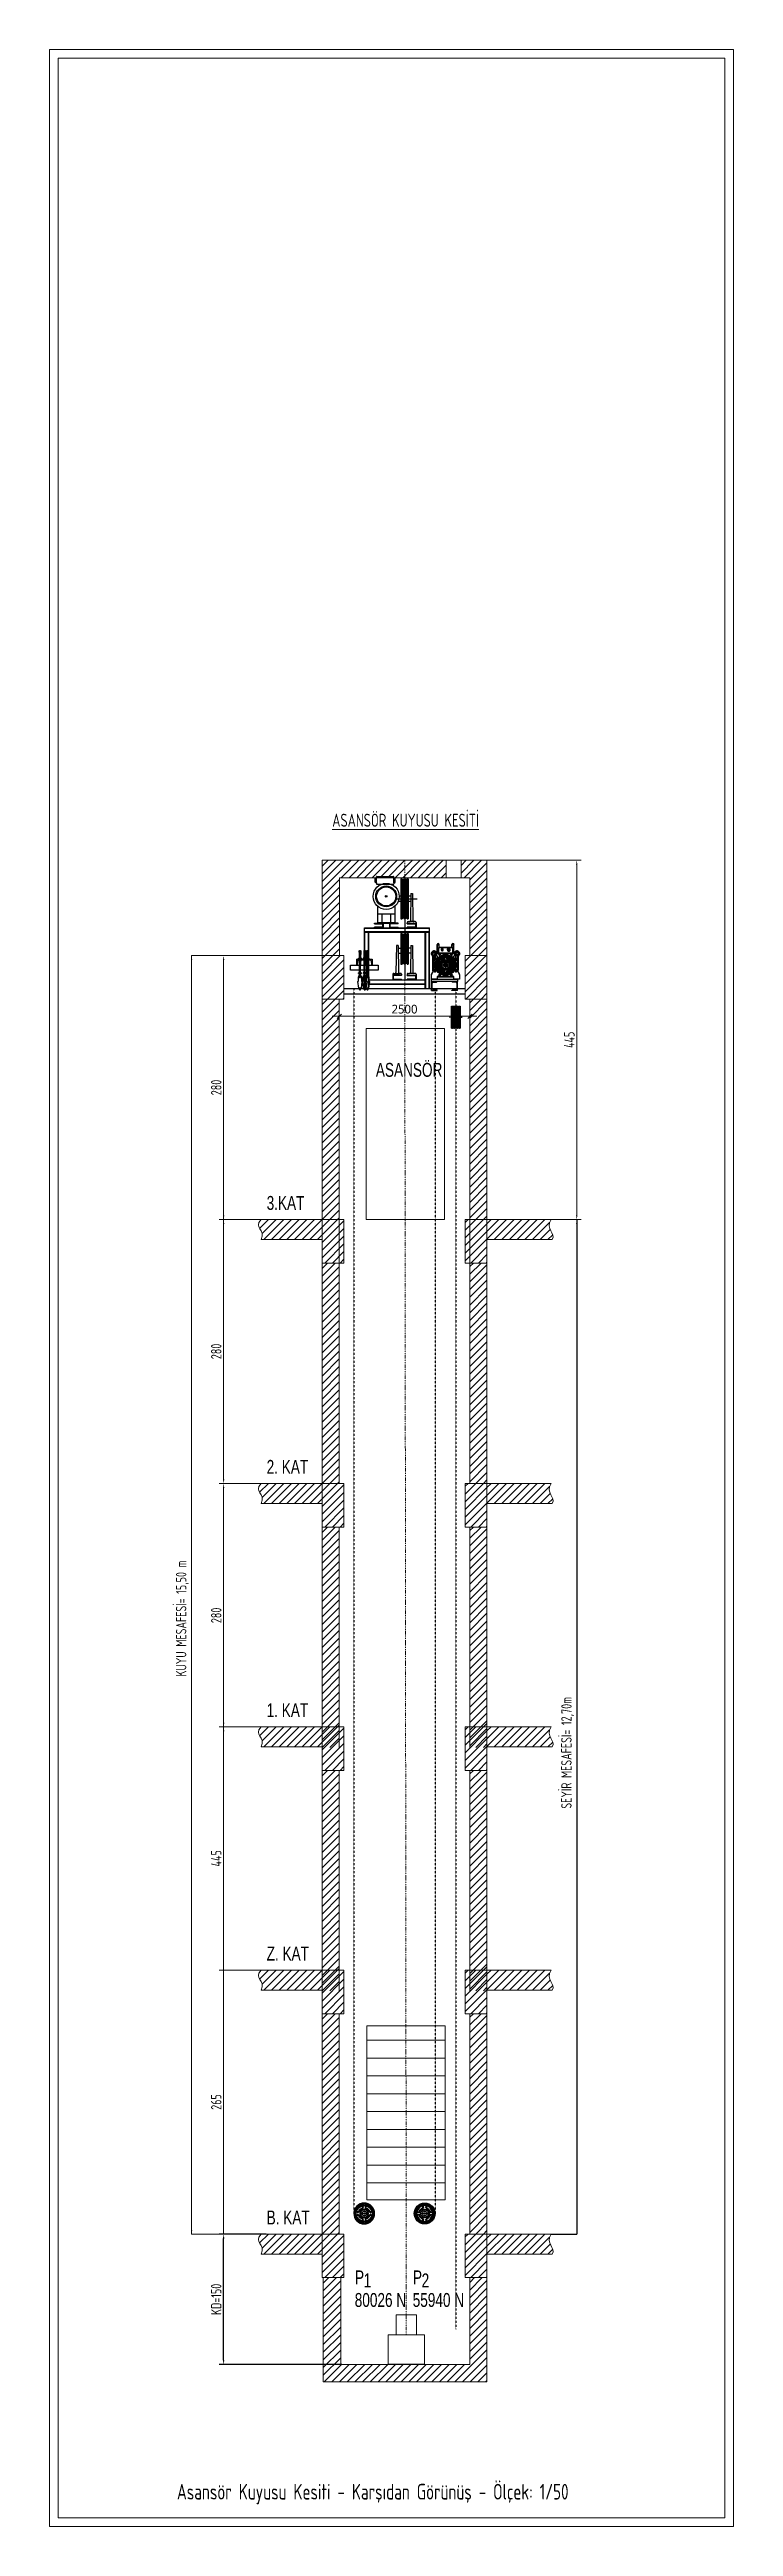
# Model space of a CAD drawing. Extents: x 273215 to 281797, y -454106 to -451256.
# Drawn here: x 280161 to 280948, y -454106 to -451256 of the extents above; entities that cross this region are included whole.
import ezdxf
from ezdxf.enums import TextEntityAlignment as Align

# ---------------------------------------------------------------- set-up
doc = ezdxf.new("R2010")
doc.units = 0
doc.header["$MEASUREMENT"] = 0
doc.header["$PDMODE"] = 3
doc.header["$PDSIZE"] = 100
doc.linetypes.add('DASHDOT', pattern=[1, 0.5, -0.25, 0, -0.25])
doc.linetypes.add('DASHDOT2', pattern=[0.5, 0.25, -0.125, 0, -0.125])
doc.layers.get('0').update_dxf_attribs({"linetype": 'CONTINUOUS'})
doc.layers.get('Defpoints').update_dxf_attribs({"linetype": 'CONTINUOUS'})
for name, color, linetype, lineweight in [('2', 2, 'CONTINUOUS', 25), ('kaçış', 240, 'CONTINUOUS', 35), ('MİMARİKOLON', 7, 'CONTINUOUS', 50), ('ölçü dış', 1, 'CONTINUOUS', 20)]:
    doc.layers.add(name, color=color, linetype=linetype, lineweight=lineweight)
for name, color, linetype in [('Kolon', 7, 'CONTINUOUS'), ('MIMARI', 1, 'CONTINUOUS'), ('PV-15A', 7, 'CONTINUOUS'), ('SOĞUK SU', 3, 'CONTINUOUS'), ('YAZI', 7, 'CONTINUOUS'), ('YAZI1', 240, 'CONTINUOUS'), ('ıvır zıvır', 225, 'CONTINUOUS')]:
    doc.layers.add(name, color=color, linetype=linetype)
doc.styles.add('engiasn', font='isocpeur.ttf', dxfattribs={"width": 0.7, "height": 12})
doc.styles.add('ODA', font='isocpeur.ttf', dxfattribs={"height": 20})
doc.styles.add('STYLE4', font='arial.ttf')
doc.styles.add('yasko', font='segoeui.ttf')
doc.dimstyles.new('engnasn', dxfattribs={"dimtxt": 12, "dimasz": 5, "dimexe": 5, "dimexo": 2.5, "dimgap": 2.5, "dimtad": 1, "dimdec": 0, "dimdsep": 46, "dimlunit": 6, "dimtxsty": 'engiasn', "dimcen": 0.09, "dimadec": 0, "dimazin": 0, "dimtfac": 1, "dimtdec": 0, "dimtmove": 0, "dimatfit": 3, "dimfxl": 0, "dimtolj": 1, "dimtzin": 0, "dimarcsym": 0})
pattern_1 = [(45, (303957.9084, -343682.39), (-4.41941738, 4.41941738), [])]

msp = doc.modelspace()

# ---------------------------------------------------------------- texts
at = {"layer": 'kaçış', "color": 7, "lineweight": 15, "style": 'engiasn', "width": 0.7}
msp.add_text('445', height=12, rotation=90, dxfattribs=at).set_placement((280765.1, -452404.4))
at = {"layer": 'kaçış', "color": 7, "linetype": 'Continuous', "lineweight": 15, "style": 'engiasn', "width": 0.7}
for s, p in [('280 ', (280358.7, -452458.8)), ('280 ', (280358.7, -452762.5)), ('280 ', (280358.7, -453066.2)), ('445', (280358.7, -453346.2)), ('265 ', (280358.7, -453626.2))]:
    msp.add_text(s, height=12, rotation=90, dxfattribs=at).set_placement(p)
at = {"layer": 'kaçış', "color": 7, "linetype": 'Continuous', "lineweight": 15, "char_height": 12, "attachment_point": 5, "rotation": 90, "style": 'engiasn'}
for s, insert in [('\\A1;KUYU MESAFESİ= 15,50 m', (280313.7, -453060.9)), ('\\A1;SEYİR MESAFESİ= 12,70m', (280757.1, -453215.4))]:
    msp.add_mtext(s, dxfattribs=dict(at, insert=insert))
at = {"layer": 'YAZI', "color": 7, "lineweight": 15, "style": 'STYLE4', "width": 0.7}
for s, p in [('ASANSÖR', (280536.4, -452437.6)), ('3.KAT', (280410.7, -452590.7)), ('2. KAT', (280410.7, -452894.4)), ('1. KAT', (280410.7, -453174.4)), ('Z. KAT', (280410.7, -453454.4)), ('B. KAT', (280410.7, -453758.1)), ('P', (280512.4, -453827)), ('1', (280522.3, -453830.5)), ('P', (280579.1, -453827)), ('2', (280589.1, -453830.5)), ('80026 N', (280512.1, -453853)), ('55940 N', (280578.8, -453853))]:
    msp.add_text(s, height=16, dxfattribs=at).set_placement(p)
at = {"layer": 'YAZI1', "color": 7, "linetype": 'Continuous', "lineweight": 15, "style": 'ODA', "width": 0.7}
msp.add_text('%%UASANSÖR KUYUSU KESİTİ', height=15, dxfattribs=at).set_placement((280486.2, -452149.9))
at = {"layer": 'YAZI1', "color": 2, "linetype": 'Continuous', "lineweight": 15, "style": 'ODA', "width": 0.7}
msp.add_text('Asansör Kuyusu Kesiti - Karşıdan Görünüş - Ölçek: 1/50', height=18, dxfattribs=at).set_placement((280532.8, -454065.6), align=Align.MIDDLE_CENTER)
at = {"layer": 'ölçü dış', "color": 7, "lineweight": 15, "insert": (280569.4, -452359.8), "char_height": 10, "attachment_point": 5, "style": 'yasko'}
msp.add_mtext('2500', dxfattribs=at)

# ---------------------------------------------------------------- blocks, each defined once
blk = doc.blocks.new('new block6MMHS')
at = {"layer": 'PV-15A', "extrusion": (0, 1, 0)}
for p, q in [((-23, 54), (-14, 129)), ((-18, 0), (-18, 34)), ((-7, 144), (-9, 129)), ((-6, 129), (6, 129)), ((7, 144), (8, 129)), ((13, 129), (23, 54)), ((18, 34), (18, 0)), ((-18, -203), (-20, -203)), ((-19, -209), (-20, -203)), ((-17, -209), (-19, -209)), ((-19, -209), (-19, -212)), ((20, -203), (-18, -203)), ((-16, -40), (-17, -41)), ((0, -41), (-17, -41)), ((-17, -41), (-17, -46)), ((0, -46), (-17, -46)), ((-17, -188), (16, -188)), ((-17, -193), (-17, -188)), ((-17, -193), (16, -193)), ((-16, -194), (-17, -193)), ((19, -209), (-17, -209)), ((0, -40), (-16, -40)), ((-16, -194), (15, -194)), ((-14, -216), (-15, -216)), ((15, -216), (-14, -216)), ((-10, -46), (-10, -53)), ((0, -53), (-10, -53)), ((-10, -182), (10, -182)), ((-10, -188), (-10, -182)), ((-9, -257), (-4, -257)), ((-9, -257), (-9, -257)), ((-9, -257), (-9, -257)), ((-9, -269), (-9, -258)), ((-9, -269), (-9, -258)), ((-9, -270), (-9, -270)), ((-9, -270), (-4, -270)), ((-9, -270), (-9, -270)), ((-9, -285), (-9, -274)), ((-9, -274), (-5, -274)), ((-9, -274), (-9, -274)), ((-6, -17), (-6, -40)), ((-6, -53), (-6, -142)), ((-6, -144), (-6, -144)), ((-6, -146), (-6, -146)), ((-6, -148), (-6, -148)), ((-6, -150), (-6, -150)), ((-6, -152), (-6, -152)), ((-6, -154), (-6, -154)), ((-6, -156), (-6, -156)), ((-6, -158), (-6, -158)), ((-6, -160), (-6, -160)), ((-6, -162), (-6, -162)), ((-6, -164), (-6, -164)), ((-6, -166), (-6, -166)), ((-6, -168), (-6, -168)), ((-6, -170), (-6, -170)), ((-6, -172), (-6, -172)), ((-6, -174), (-6, -174)), ((-6, -176), (-6, -176)), ((-6, -178), (-6, -178)), ((-6, -180), (-6, -180)), ((-6, -182), (-6, -182)), ((-6, -194), (-6, -194)), ((-6, -196), (-6, -196)), ((-6, -198), (-6, -198)), ((-6, -200), (-6, -200)), ((-6, -202), (-6, -202)), ((-6, -216), (-6, -216)), ((-6, -218), (-6, -218)), ((-6, -220), (-6, -220)), ((-6, -222), (-6, -222)), ((-6, -224), (-6, -224)), ((-6, -226), (-6, -226)), ((-6, -228), (-6, -228)), ((-6, -230), (-6, -230)), ((-6, -232), (-6, -232)), ((-6, -234), (-6, -234)), ((-6, -236), (-6, -236)), ((-6, -238), (-6, -238)), ((-6, -240), (-6, -240)), ((-6, -242), (-6, -242)), ((-6, -244), (-6, -244)), ((-6, -246), (-6, -246)), ((-6, -248), (-6, -248)), ((-6, -250), (-6, -250)), ((-6, -252), (-6, -252)), ((-6, -254), (-6, -254)), ((-6, -256), (-6, -256)), ((-6, -270), (-6, -270)), ((-6, -272), (-6, -272)), ((4, -274), (-5, -274)), ((5, -257), (-4, -257)), ((-4, -270), (5, -270)), ((15, -40), (0, -40)), ((16, -41), (0, -41)), ((16, -46), (0, -46)), ((10, -53), (0, -53)), ((0, -285), (0, -274)), ((1, -269), (1, -258)), ((9, -274), (4, -274)), ((9, -257), (5, -257)), ((5, -270), (9, -270)), ((6, -17), (6, -40)), ((6, -53), (6, -141)), ((7, -142), (6, -141)), ((6, -143), (6, -143)), ((6, -145), (6, -145)), ((6, -147), (6, -147)), ((6, -149), (6, -149)), ((6, -151), (6, -151)), ((6, -153), (6, -153)), ((6, -155), (6, -155)), ((6, -157), (6, -157)), ((6, -159), (6, -159)), ((6, -161), (6, -161)), ((6, -163), (6, -163)), ((6, -165), (6, -165)), ((6, -167), (6, -167)), ((6, -169), (6, -169)), ((6, -171), (6, -171)), ((6, -173), (6, -173)), ((6, -175), (6, -175)), ((6, -177), (6, -177)), ((6, -179), (6, -179)), ((6, -181), (6, -181)), ((6, -195), (6, -195)), ((6, -197), (6, -197)), ((6, -199), (6, -199)), ((6, -201), (6, -201)), ((6, -217), (6, -217)), ((6, -219), (6, -219)), ((6, -221), (6, -221)), ((6, -223), (6, -223)), ((6, -225), (6, -225)), ((6, -227), (6, -227)), ((6, -229), (6, -229)), ((6, -231), (6, -231)), ((6, -233), (6, -233)), ((6, -235), (6, -235)), ((6, -237), (6, -237)), ((6, -239), (6, -239)), ((6, -241), (6, -241)), ((6, -243), (6, -243)), ((6, -245), (6, -245)), ((6, -247), (6, -247)), ((6, -249), (6, -249)), ((6, -251), (6, -251)), ((6, -253), (6, -253)), ((6, -255), (6, -255)), ((6, -257), (6, -257)), ((6, -271), (6, -271)), ((6, -273), (6, -273)), ((9, -257), (9, -257)), ((9, -269), (9, -258)), ((9, -270), (9, -270)), ((9, -285), (9, -274)), ((9, -285), (9, -274)), ((9, -274), (9, -274)), ((9, -274), (9, -274)), ((10, -46), (10, -53)), ((10, -182), (10, -182)), ((10, -188), (10, -182)), ((15, -40), (16, -41)), ((15, -194), (16, -193)), ((15, -194), (15, -194)), ((16, -41), (16, -46)), ((16, -188), (16, -188)), ((16, -193), (16, -188)), ((16, -193), (16, -193)), ((19, -209), (20, -203)), ((19, -209), (19, -212)), ((-16, -290), (-16, -292)), ((-6, -290), (-16, -290)), ((-6, -292), (-16, -292)), ((-6, -292), (-14, -292)), ((-6, -292), (-13, -292)), ((-9, -286), (-5, -286)), ((-9, -286), (-9, -286)), ((-6, -286), (-6, -286)), ((-6, -288), (-6, -288)), ((-6, -290), (-6, -290)), ((-6, -292), (-6, -292)), ((-6, -294), (-6, -294)), ((-6, -296), (-6, -296)), ((-6, -298), (-6, -298)), ((-6, -300), (-6, -300)), ((-6, -302), (-6, -303)), ((6, -303), (-6, -303)), ((-5, -286), (4, -286)), ((4, -286), (9, -286)), ((6, -287), (6, -287)), ((6, -289), (6, -289)), ((6, -293), (6, -293)), ((6, -295), (6, -295)), ((6, -297), (6, -297)), ((6, -299), (6, -299)), ((7, -302), (6, -301)), ((6, -301), (6, -301)), ((6, -303), (6, -301)), ((6, -303), (7, -302)), ((6, -303), (6, -303)), ((11, -290), (7, -290)), ((11, -292), (7, -292)), ((11, -292), (7, -292)), ((11, -292), (7, -292)), ((9, -286), (9, -286)), ((9, -286), (9, -286))]:
    blk.add_line(p, q, dxfattribs=at)
at = {"layer": 'PV-15A'}
for centre, radius, start, end in [((0, 0), 8, 90, 270), ((0, 0), 7.5, 90, 270), ((0, 143), 7, 5.5592, 173.4031), ((0, 0), 8, 270, 90), ((0, 0), 7.5, 270, 90), ((-15, -212), 3.5, 180, 270), ((0, 0), 18, 180, 270), ((0, 0), 18, 270, 0), ((15, -212), 3.5, 270, 0)]:
    blk.add_arc(centre, radius, start, end, dxfattribs=at)
for centre, major_axis, start_param, end_param in [((11, -291), (2.24, 0), 4.712389, 5.489026), ((11, -292), (2.24, 0), 0.794159, 1.570796), ((13, -292), (-0.902, 0), 3.141593, 5.489026), ((13, -292), (-0.902, 0), 0.794159, 3.141593)]:
    blk.add_ellipse(centre, major_axis=major_axis, ratio=0.208195, start_param=start_param, end_param=end_param, dxfattribs=at)
for points, knots in [([(-18, 49), (-18, 49), (-18, 50), (-19, 51), (-19, 51), (-19, 51), (-19, 51), (-19, 52), (-19, 52), (-20, 52), (-20, 52), (-20, 53), (-20, 53), (-21, 53), (-21, 53), (-21, 53), (-22, 54), (-22, 54), (-22, 54), (-22, 54), (-22, 54), (-23, 54), (-23, 54), (-23, 54), (-23, 54), (-23, 54)], [0, 0, 0, 0, 0.00144615, 0.00144615, 0.00216922, 0.00216922, 0.00289229, 0.00289229, 0.00361536, 0.00361536, 0.00433844, 0.00433844, 0.00506151, 0.00506151, 0.00578458, 0.00578458, 0.00723073, 0.00723073, 0.0079538, 0.0079538, 0.00867687, 0.00867687, 0.01012302, 0.01012302, 0.01156916, 0.01156916, 0.01156916, 0.01156916]), ([(23, 54), (23, 54), (23, 54), (23, 54), (23, 54), (23, 54), (23, 54), (22, 54), (22, 54), (22, 54), (21, 53), (21, 53), (21, 53), (20, 53), (20, 53), (20, 52), (19, 52), (19, 51), (19, 51), (19, 51), (19, 51), (18, 50), (18, 50), (18, 49), (18, 49), (18, 49)], [0, 0, 0, 0, 0.00144355, 0.00144355, 0.00216532, 0.00216532, 0.0028871, 0.0028871, 0.00433065, 0.00433065, 0.0057742, 0.0057742, 0.00649597, 0.00649597, 0.00721774, 0.00721774, 0.00866129, 0.00866129, 0.00938307, 0.00938307, 0.01010484, 0.01010484, 0.01082662, 0.01082662, 0.01154839, 0.01154839, 0.01154839, 0.01154839]), ([(19, 52), (19, 52), (19, 52), (19, 52), (19, 52), (19, 51), (19, 51), (19, 51), (19, 51), (18, 50), (18, 50), (18, 50), (18, 49), (18, 49)], [0, 0, 0, 0, 0.000572007, 0.000572007, 0.001144013, 0.001144013, 0.002288027, 0.002288027, 0.002860033, 0.002860033, 0.00343204, 0.00343204, 0.004576053, 0.004576053, 0.004576053, 0.004576053]), ([(-9, -257), (-9, -257), (-9, -258), (-9, -258), (-9, -258), (-9, -258)], [0.014527275, 0.014527275, 0.014527275, 0.014527275, 0.017157165, 0.017157165, 0.019787055, 0.019787055, 0.019787055, 0.019787055]), ([(-9, -258), (-9, -258), (-9, -258), (-9, -258), (-9, -257), (-9, -257)], [0.009270619, 0.009270619, 0.009270619, 0.009270619, 0.011898947, 0.011898947, 0.014527275, 0.014527275, 0.014527275, 0.014527275]), ([(-4, -257), (-4, -257), (-5, -257), (-6, -258), (-6, -258), (-7, -258), (-8, -258), (-9, -258)], [0.005257893, 0.005257893, 0.005257893, 0.005257893, 0.006567393, 0.006567393, 0.007876892, 0.007876892, 0.010495891, 0.010495891, 0.010495891, 0.010495891]), ([(-9, -270), (-9, -270), (-9, -270), (-9, -269), (-9, -269), (-9, -269)], [0.014527275, 0.014527275, 0.014527275, 0.014527275, 0.017157165, 0.017157165, 0.019787055, 0.019787055, 0.019787055, 0.019787055]), ([(-9, -269), (-9, -269), (-9, -269), (-9, -270), (-9, -270), (-9, -270)], [0.009270619, 0.009270619, 0.009270619, 0.009270619, 0.011898947, 0.011898947, 0.014527275, 0.014527275, 0.014527275, 0.014527275]), ([(-4, -270), (-4, -270), (-5, -270), (-6, -270), (-6, -269), (-7, -269), (-8, -269), (-9, -269)], [0.005257893, 0.005257893, 0.005257893, 0.005257893, 0.006567393, 0.006567393, 0.007876892, 0.007876892, 0.010495891, 0.010495891, 0.010495891, 0.010495891]), ([(-9, -274), (-9, -274), (-9, -274), (-9, -274), (-9, -274), (-9, -274)], [0.014734833, 0.014734833, 0.014734833, 0.014734833, 0.017157165, 0.017157165, 0.019787055, 0.019787055, 0.019787055, 0.019787055]), ([(-5, -274), (-5, -274), (-6, -274), (-6, -274), (-7, -274), (-8, -274), (-9, -274), (-9, -274)], [0.005257893, 0.005257893, 0.005257893, 0.005257893, 0.006567393, 0.006567393, 0.007876892, 0.007876892, 0.010495891, 0.010495891, 0.010495891, 0.010495891]), ([(-9, -286), (-9, -286), (-9, -286), (-9, -285), (-9, -285), (-9, -285)], [0.014734833, 0.014734833, 0.014734833, 0.014734833, 0.017157165, 0.017157165, 0.019787055, 0.019787055, 0.019787055, 0.019787055]), ([(-5, -286), (-5, -286), (-6, -286), (-6, -286), (-7, -286), (-8, -285), (-9, -285), (-9, -285)], [0.005257893, 0.005257893, 0.005257893, 0.005257893, 0.006567393, 0.006567393, 0.007876892, 0.007876892, 0.010495891, 0.010495891, 0.010495891, 0.010495891]), ([(0, -274), (-1, -274), (-2, -274), (-3, -274), (-4, -274), (-5, -274)], [0.000000238, 0.000000238, 0.000000238, 0.000000238, 0.002629066, 0.002629066, 0.005257893, 0.005257893, 0.005257893, 0.005257893]), ([(0, -285), (-1, -285), (-2, -285), (-3, -286), (-4, -286), (-5, -286)], [0.000000238, 0.000000238, 0.000000238, 0.000000238, 0.002629066, 0.002629066, 0.005257893, 0.005257893, 0.005257893, 0.005257893]), ([(1, -258), (0, -258), (-1, -258), (-3, -258), (-3, -257), (-4, -257)], [0.000000238, 0.000000238, 0.000000238, 0.000000238, 0.002629066, 0.002629066, 0.005257893, 0.005257893, 0.005257893, 0.005257893]), ([(1, -269), (0, -269), (-1, -269), (-3, -270), (-3, -270), (-4, -270)], [0.000000238, 0.000000238, 0.000000238, 0.000000238, 0.002629066, 0.002629066, 0.005257893, 0.005257893, 0.005257893, 0.005257893]), ([(4, -274), (4, -274), (3, -274), (3, -274), (2, -274), (1, -274), (0, -274), (0, -274)], [0.005257893, 0.005257893, 0.005257893, 0.005257893, 0.006567393, 0.006567393, 0.007876892, 0.007876892, 0.010495891, 0.010495891, 0.010495891, 0.010495891]), ([(4, -286), (4, -286), (3, -286), (3, -286), (2, -286), (1, -285), (0, -285), (0, -285)], [0.005257893, 0.005257893, 0.005257893, 0.005257893, 0.006567393, 0.006567393, 0.007876892, 0.007876892, 0.010495891, 0.010495891, 0.010495891, 0.010495891]), ([(5, -257), (5, -257), (4, -257), (3, -258), (3, -258), (2, -258), (1, -258), (1, -258)], [0.005257893, 0.005257893, 0.005257893, 0.005257893, 0.006567393, 0.006567393, 0.007876892, 0.007876892, 0.010495891, 0.010495891, 0.010495891, 0.010495891]), ([(5, -270), (5, -270), (4, -270), (3, -270), (3, -269), (2, -269), (1, -269), (1, -269)], [0.005257893, 0.005257893, 0.005257893, 0.005257893, 0.006567393, 0.006567393, 0.007876892, 0.007876892, 0.010495891, 0.010495891, 0.010495891, 0.010495891]), ([(9, -274), (8, -274), (7, -274), (6, -274), (5, -274), (4, -274)], [0.000000238, 0.000000238, 0.000000238, 0.000000238, 0.002629066, 0.002629066, 0.005257893, 0.005257893, 0.005257893, 0.005257893]), ([(9, -285), (8, -285), (7, -285), (6, -286), (5, -286), (4, -286)], [0.000000238, 0.000000238, 0.000000238, 0.000000238, 0.002629066, 0.002629066, 0.005257893, 0.005257893, 0.005257893, 0.005257893]), ([(9, -258), (8, -258), (8, -258), (6, -258), (6, -257), (5, -257)], [0.000000238, 0.000000238, 0.000000238, 0.000000238, 0.002629066, 0.002629066, 0.005257893, 0.005257893, 0.005257893, 0.005257893]), ([(9, -269), (8, -269), (8, -269), (6, -270), (6, -270), (5, -270)], [0.000000238, 0.000000238, 0.000000238, 0.000000238, 0.002629066, 0.002629066, 0.005257893, 0.005257893, 0.005257893, 0.005257893]), ([(9, -257), (9, -257), (9, -258), (9, -258), (9, -258), (9, -258)], [0.01512341, 0.01512341, 0.01512341, 0.01512341, 0.017157165, 0.017157165, 0.019787055, 0.019787055, 0.019787055, 0.019787055]), ([(9, -270), (9, -270), (9, -270), (9, -269), (9, -269), (9, -269)], [0.01512341, 0.01512341, 0.01512341, 0.01512341, 0.017157165, 0.017157165, 0.019787055, 0.019787055, 0.019787055, 0.019787055]), ([(9, -274), (9, -274), (9, -274), (9, -274), (9, -274), (9, -274)], [0.014527275, 0.014527275, 0.014527275, 0.014527275, 0.017157165, 0.017157165, 0.019787055, 0.019787055, 0.019787055, 0.019787055]), ([(9, -274), (9, -274), (9, -274), (9, -274), (9, -274), (9, -274)], [0.009270619, 0.009270619, 0.009270619, 0.009270619, 0.011898947, 0.011898947, 0.014527275, 0.014527275, 0.014527275, 0.014527275]), ([(9, -285), (9, -285), (9, -285), (9, -286), (9, -286), (9, -286)], [0.009270619, 0.009270619, 0.009270619, 0.009270619, 0.011898947, 0.011898947, 0.014527275, 0.014527275, 0.014527275, 0.014527275]), ([(9, -286), (9, -286), (9, -286), (9, -285), (9, -285), (9, -285)], [0.014527275, 0.014527275, 0.014527275, 0.014527275, 0.017157165, 0.017157165, 0.019787055, 0.019787055, 0.019787055, 0.019787055]), ([(-1, -296), (-2, -296), (-2, -296), (-2, -295), (-2, -295), (-2, -295)], [0.0099348246, 0.0099348246, 0.0099348246, 0.0099348246, 0.0103814655, 0.0103814655, 0.0108281064, 0.0108281064, 0.0108281064, 0.0108281064]), ([(-1, -294), (-1, -294), (-1, -294), (-1, -293), (-1, -293), (0, -293), (0, -293), (0, -293), (0, -293), (0, -293), (1, -293), (1, -293), (1, -294), (1, -294), (1, -294), (1, -294)], [0.00106083, 0.00106083, 0.00106083, 0.00106083, 0.001856804, 0.001856804, 0.002254791, 0.002254791, 0.002652778, 0.002652778, 0.003050765, 0.003050765, 0.003448753, 0.003448753, 0.00384674, 0.00384674, 0.004244727, 0.004244727, 0.004244727, 0.004244727]), ([(-1, -297), (-1, -297), (-1, -297), (0, -297), (0, -297), (0, -297), (0, -297), (0, -297), (0, -297), (1, -297), (1, -297), (1, -296)], [0, 0, 0, 0, 0.000519949, 0.000519949, 0.000779924, 0.000779924, 0.001039899, 0.001039899, 0.001559848, 0.001559848, 0.002079797, 0.002079797, 0.002079797, 0.002079797]), ([(-1, -296), (-1, -296), (-1, -296), (-1, -296), (-1, -296), (-1, -297)], [0, 0, 0, 0, 0.000695805, 0.000695805, 0.001391611, 0.001391611, 0.001391611, 0.001391611]), ([(1, -296), (1, -296), (1, -296), (1, -296), (1, -296), (2, -296)], [0, 0, 0, 0, 0.000706437, 0.000706437, 0.001412875, 0.001412875, 0.001412875, 0.001412875]), ([(2, -295), (2, -295), (2, -295), (2, -296), (2, -296), (2, -296)], [0.0055012741, 0.0055012741, 0.0055012741, 0.0055012741, 0.0059370035, 0.0059370035, 0.0063727329, 0.0063727329, 0.0063727329, 0.0063727329]), ([(12, -290), (12, -290), (12, -290), (12, -290), (12, -290), (12, -290), (12, -290), (12, -290), (11, -290), (11, -290), (11, -290), (11, -290)], [0.7941589, 0.7941589, 0.7941589, 0.7941589, 0.9494864, 0.9494864, 1.1048139, 1.1048139, 1.2601414, 1.2601414, 1.4154688, 1.4154688, 1.5707963, 1.5707963, 1.5707963, 1.5707963]), ([(11, -292), (11, -292), (11, -292), (11, -292), (12, -292), (12, -292), (12, -292), (12, -292), (12, -292), (12, -292), (12, -292), (12, -292)], [4.712389, 4.712389, 4.712389, 4.712389, 4.8677165, 4.8677165, 5.023044, 5.023044, 5.1783714, 5.1783714, 5.3336989, 5.3336989, 5.4890264, 5.4890264, 5.4890264, 5.4890264]), ([(15, -291), (15, -291), (15, -291), (15, -291), (15, -291), (15, -290), (15, -290), (15, -290), (15, -290), (14, -290), (14, -290), (14, -290), (14, -290), (14, -290), (13, -290), (13, -290), (13, -290), (13, -290), (13, -290), (12, -290), (12, -290), (12, -290)], [0, 0, 0, 0, 0.067879, 0.067879, 0.142405, 0.142405, 0.238146, 0.238146, 0.376129, 0.376129, 0.614988, 0.614988, 1.084474, 1.084474, 1.514827, 1.514827, 1.898129, 1.898129, 2.299268, 2.299268, 2.347434, 2.347434, 2.347434, 2.347434]), ([(12, -292), (13, -292), (13, -292), (13, -292), (13, -292), (13, -292), (14, -292), (14, -292), (14, -292), (14, -292), (14, -292), (15, -292), (15, -292), (15, -292), (15, -292), (15, -292), (15, -292), (15, -291), (15, -291), (15, -291), (15, -291), (15, -291)], [3.935752, 3.935752, 3.935752, 3.935752, 4.405238, 4.405238, 4.803945, 4.803945, 5.18805, 5.18805, 5.615739, 5.615739, 5.850482, 5.850482, 6.006026, 6.006026, 6.085881, 6.085881, 6.204155, 6.204155, 6.281002, 6.281002, 6.283185, 6.283185, 6.283185, 6.283185])]:
    blk.add_open_spline(points, degree=3, knots=knots, dxfattribs=at)
for points, weights, degree in [([(-18, 34), (-18, 39), (-18, 44), (-18, 49)], [1, 0.994474176443, 0.994474176443, 1], 3), ([(-14, 129), (-14, 129), (-10, 129), (-6, 129)], [1, 0.804737854124, 0.804737854124, 1], 3), ([(6, 129), (10, 129), (13, 129), (13, 129)], [1, 0.804737854124, 0.804737854124, 1], 3), ([(18, 49), (18, 44), (18, 39), (18, 34)], [1, 0.994474176443, 0.994474176443, 1], 3), ([(-6, -194), (-6, -194), (-6, -194)], [0.978931572213, 0.972580332601, 0.967107560694], 2), ([(-6, -216), (-6, -216), (-6, -216)], [0.954457143038, 0.970913957436, 1], 2), ([(6, -257), (6, -257), (6, -257)], [0.993351594544, 0.99658895052, 1], 2), ([(6, -274), (6, -273), (6, -273)], [0.946899760602, 0.963512809132, 1], 2), ([(-16, -290), (-16, -290), (-16, -290), (-16, -290)], [0.983735890076, 0.980942784781, 0.986364154755, 1], 3), ([(-16, -290), (-15, -290), (-15, -291), (-16, -292)], [1, 0.667407407407, 0.667407407407, 1], 3), ([(-16, -292), (-16, -292), (-16, -292), (-16, -292)], [1, 0.977364801837, 0.977364801837, 1], 3), ([(-14, -292), (-14, -292), (-13, -292), (-13, -292)], [0.989194268132, 0.978257141539, 0.981859052162, 1], 3), ([(7, -302), (7, -302), (7, -302)], [1, 0.990158874855, 0.981763512516], 2)]:
    blk.add_rational_spline(points, weights, degree=degree, dxfattribs=at)
for points, weights, knots in [([(-7, -143), (-7, -143), (-7, -143), (-7, -143), (-4, -143), (0, -143), (3, -142), (7, -142), (7, -142)], [0.981763512516, 0.990158874855, 1, 0.866025403784, 1, 0.866025403784, 1, 0.866025403784, 1], [0.981330339, 0.981330339, 0.981330339, 0.981481481, 0.981481481, 0.983539095, 0.983539095, 0.985596708, 0.985596708, 0.987654321, 0.987654321, 0.987654321]), ([(-7, -145), (-7, -145), (-7, -145), (-7, -145), (-4, -145), (0, -145), (3, -144), (7, -144), (7, -144), (7, -144), (7, -144)], [0.981763512515, 0.990158874854, 1, 0.866025403784, 1, 0.866025403784, 1, 0.866025403784, 1, 0.990158874855, 0.981763512516], [0.96898466, 0.96898466, 0.96898466, 0.969135802, 0.969135802, 0.971193416, 0.971193416, 0.973251029, 0.973251029, 0.975308642, 0.975308642, 0.975459784, 0.975459784, 0.975459784]), ([(-7, -147), (-7, -147), (-7, -147), (-7, -147), (-4, -147), (0, -147), (3, -146), (7, -146), (7, -146), (7, -146), (7, -146)], [0.981763512515, 0.990158874854, 1, 0.866025403784, 1, 0.866025403784, 1, 0.866025403784, 1, 0.990158874854, 0.981763512515], [0.956638981, 0.956638981, 0.956638981, 0.956790123, 0.956790123, 0.958847737, 0.958847737, 0.96090535, 0.96090535, 0.962962963, 0.962962963, 0.963114105, 0.963114105, 0.963114105]), ([(-7, -149), (-7, -149), (-7, -149), (-7, -149), (-4, -149), (0, -149), (3, -148), (7, -148), (7, -148), (7, -148), (7, -148)], [0.981763512516, 0.990158874854, 1, 0.866025403784, 1, 0.866025403784, 1, 0.866025403784, 1, 0.990158874855, 0.981763512516], [0.944293302, 0.944293302, 0.944293302, 0.944444444, 0.944444444, 0.946502058, 0.946502058, 0.948559671, 0.948559671, 0.950617284, 0.950617284, 0.950768426, 0.950768426, 0.950768426]), ([(-7, -151), (-7, -151), (-7, -151), (-7, -151), (-4, -151), (0, -151), (3, -150), (7, -150), (7, -150), (7, -150), (7, -150)], [0.981763512516, 0.990158874855, 1, 0.866025403784, 1, 0.866025403784, 1, 0.866025403784, 1, 0.990158874855, 0.981763512516], [0.931947623, 0.931947623, 0.931947623, 0.932098765, 0.932098765, 0.934156379, 0.934156379, 0.936213992, 0.936213992, 0.938271605, 0.938271605, 0.938422747, 0.938422747, 0.938422747]), ([(-7, -153), (-7, -153), (-7, -153), (-7, -153), (-4, -153), (0, -153), (3, -152), (7, -152), (7, -152), (7, -152), (7, -152)], [0.981763512516, 0.990158874855, 1, 0.866025403784, 1, 0.866025403784, 1, 0.866025403784, 1, 0.990158874854, 0.981763512515], [0.919601944, 0.919601944, 0.919601944, 0.919753086, 0.919753086, 0.9218107, 0.9218107, 0.923868313, 0.923868313, 0.925925926, 0.925925926, 0.926077068, 0.926077068, 0.926077068]), ([(-7, -155), (-7, -155), (-7, -155), (-7, -155), (-4, -155), (0, -155), (3, -154), (7, -154), (7, -154), (7, -154), (7, -154)], [0.981763512515, 0.990158874854, 1, 0.866025403784, 1, 0.866025403784, 1, 0.866025403784, 1, 0.990158874855, 0.981763512516], [0.907256265, 0.907256265, 0.907256265, 0.907407407, 0.907407407, 0.909465021, 0.909465021, 0.911522634, 0.911522634, 0.913580247, 0.913580247, 0.913731389, 0.913731389, 0.913731389]), ([(-7, -157), (-7, -157), (-7, -157), (-7, -157), (-4, -157), (0, -157), (3, -156), (7, -156), (7, -156), (7, -156), (7, -156)], [0.981763512487, 0.990158874837, 1, 0.866025403784, 1, 0.866025403784, 1, 0.866025403784, 1, 0.990158874854, 0.981763512515], [0.894910586, 0.894910586, 0.894910586, 0.895061728, 0.895061728, 0.897119342, 0.897119342, 0.899176955, 0.899176955, 0.901234568, 0.901234568, 0.90138571, 0.90138571, 0.90138571]), ([(-7, -159), (-7, -159), (-7, -159), (-7, -159), (-4, -159), (0, -159), (3, -158), (7, -158), (7, -158), (7, -158), (7, -158)], [0.981763512516, 0.990158874855, 1, 0.866025403784, 1, 0.866025403784, 1, 0.866025403784, 1, 0.990158874854, 0.981763512516], [0.882564907, 0.882564907, 0.882564907, 0.882716049, 0.882716049, 0.884773663, 0.884773663, 0.886831276, 0.886831276, 0.888888889, 0.888888889, 0.889040031, 0.889040031, 0.889040031]), ([(-7, -161), (-7, -161), (-7, -161), (-7, -161), (-4, -161), (0, -161), (3, -160), (7, -160), (7, -160), (7, -160), (7, -160)], [0.981763512515, 0.990158874854, 1, 0.866025403784, 1, 0.866025403784, 1, 0.866025403784, 1, 0.990158874854, 0.981763512516], [0.870219228, 0.870219228, 0.870219228, 0.87037037, 0.87037037, 0.872427984, 0.872427984, 0.874485597, 0.874485597, 0.87654321, 0.87654321, 0.876694352, 0.876694352, 0.876694352]), ([(-7, -163), (-7, -163), (-7, -163), (-7, -163), (-4, -163), (0, -163), (3, -162), (7, -162), (7, -162), (7, -162), (7, -162)], [0.981763512516, 0.990158874855, 1, 0.866025403784, 1, 0.866025403784, 1, 0.866025403784, 1, 0.990158874854, 0.981763512515], [0.857873549, 0.857873549, 0.857873549, 0.858024691, 0.858024691, 0.860082305, 0.860082305, 0.862139918, 0.862139918, 0.864197531, 0.864197531, 0.864348673, 0.864348673, 0.864348673]), ([(-7, -165), (-7, -165), (-7, -165), (-7, -165), (-4, -165), (0, -165), (3, -164), (7, -164), (7, -164), (7, -164), (7, -164)], [0.981763512516, 0.990158874854, 1, 0.866025403784, 1, 0.866025403784, 1, 0.866025403784, 1, 0.990158874855, 0.981763512516], [0.84552787, 0.84552787, 0.84552787, 0.845679012, 0.845679012, 0.847736626, 0.847736626, 0.849794239, 0.849794239, 0.851851852, 0.851851852, 0.852002994, 0.852002994, 0.852002994]), ([(-7, -167), (-7, -167), (-7, -167), (-7, -167), (-4, -167), (0, -167), (3, -166), (7, -166), (7, -166), (7, -166), (7, -166)], [0.981763512516, 0.990158874855, 1, 0.866025403784, 1, 0.866025403784, 1, 0.866025403784, 1, 0.990158874855, 0.981763512516], [0.833182191, 0.833182191, 0.833182191, 0.833333333, 0.833333333, 0.835390947, 0.835390947, 0.83744856, 0.83744856, 0.839506173, 0.839506173, 0.839657315, 0.839657315, 0.839657315]), ([(-7, -169), (-7, -169), (-7, -169), (-7, -169), (-4, -169), (0, -169), (3, -168), (7, -168), (7, -168), (7, -168), (7, -168)], [0.981763512516, 0.990158874855, 1, 0.866025403784, 1, 0.866025403784, 1, 0.866025403784, 1, 0.990158874854, 0.981763512516], [0.820836512, 0.820836512, 0.820836512, 0.820987654, 0.820987654, 0.823045267, 0.823045267, 0.825102881, 0.825102881, 0.827160494, 0.827160494, 0.827311636, 0.827311636, 0.827311636]), ([(-7, -171), (-7, -171), (-7, -171), (-7, -171), (-4, -171), (0, -171), (3, -170), (7, -170), (7, -170), (7, -170), (7, -170)], [0.981763512515, 0.990158874854, 1, 0.866025403784, 1, 0.866025403784, 1, 0.866025403784, 1, 0.990158874854, 0.981763512516], [0.808490833, 0.808490833, 0.808490833, 0.808641975, 0.808641975, 0.810699588, 0.810699588, 0.812757202, 0.812757202, 0.814814815, 0.814814815, 0.814965957, 0.814965957, 0.814965957]), ([(-7, -173), (-7, -173), (-7, -173), (-7, -173), (-4, -173), (0, -173), (3, -172), (7, -172), (7, -172), (7, -172), (7, -172)], [0.981763512515, 0.990158874854, 1, 0.866025403784, 1, 0.866025403784, 1, 0.866025403784, 1, 0.990158874854, 0.981763512515], [0.796145154, 0.796145154, 0.796145154, 0.796296296, 0.796296296, 0.798353909, 0.798353909, 0.800411523, 0.800411523, 0.802469136, 0.802469136, 0.802620278, 0.802620278, 0.802620278]), ([(-7, -175), (-7, -175), (-7, -175), (-7, -175), (-4, -175), (0, -175), (3, -174), (7, -174), (7, -174), (7, -174), (7, -174)], [0.981763512516, 0.990158874854, 1, 0.866025403784, 1, 0.866025403784, 1, 0.866025403784, 1, 0.990158874855, 0.981763512516], [0.783799475, 0.783799475, 0.783799475, 0.783950617, 0.783950617, 0.78600823, 0.78600823, 0.788065844, 0.788065844, 0.790123457, 0.790123457, 0.790274599, 0.790274599, 0.790274599]), ([(-7, -177), (-7, -177), (-7, -177), (-7, -177), (-4, -177), (0, -177), (3, -176), (7, -176), (7, -176), (7, -176), (7, -176)], [0.981763512516, 0.990158874855, 1, 0.866025403784, 1, 0.866025403784, 1, 0.866025403784, 1, 0.990158874855, 0.981763512516], [0.771453796, 0.771453796, 0.771453796, 0.771604938, 0.771604938, 0.773662551, 0.773662551, 0.775720165, 0.775720165, 0.777777778, 0.777777778, 0.77792892, 0.77792892, 0.77792892]), ([(-7, -179), (-7, -179), (-7, -179), (-7, -179), (-4, -179), (0, -179), (3, -178), (7, -178), (7, -178), (7, -178), (7, -178)], [0.981763512516, 0.990158874855, 1, 0.866025403784, 1, 0.866025403784, 1, 0.866025403784, 1, 0.990158874854, 0.981763512515], [0.759108117, 0.759108117, 0.759108117, 0.759259259, 0.759259259, 0.761316872, 0.761316872, 0.763374486, 0.763374486, 0.765432099, 0.765432099, 0.765583241, 0.765583241, 0.765583241]), ([(-7, -181), (-7, -181), (-7, -181), (-7, -181), (-4, -181), (0, -181), (3, -180), (7, -180), (7, -180), (7, -180), (7, -180)], [0.981763512515, 0.990158874854, 1, 0.866025403784, 1, 0.866025403784, 1, 0.866025403784, 1, 0.990158874855, 0.981763512516], [0.746762438, 0.746762438, 0.746762438, 0.74691358, 0.74691358, 0.748971193, 0.748971193, 0.751028807, 0.751028807, 0.75308642, 0.75308642, 0.753237562, 0.753237562, 0.753237562]), ([(-7, -195), (-7, -195), (-7, -195), (-7, -195), (-4, -195), (-1, -195), (3, -194)], [0.981763512516, 0.990158874855, 1, 0.866025403784, 1, 0.886006885224, 0.965997265579], [0.660342685, 0.660342685, 0.660342685, 0.660493827, 0.660493827, 0.66255144, 0.66255144, 0.664302173, 0.664302173, 0.664302173]), ([(-7, -197), (-7, -197), (-7, -197), (-7, -197), (-4, -197), (0, -197), (3, -196), (7, -196), (7, -196), (7, -196), (7, -196)], [0.981763512515, 0.990158874854, 1, 0.866025403784, 1, 0.866025403784, 1, 0.866025403784, 1, 0.990158874854, 0.981763512515], [0.647997006, 0.647997006, 0.647997006, 0.648148148, 0.648148148, 0.650205761, 0.650205761, 0.652263374, 0.652263374, 0.654320988, 0.654320988, 0.65447213, 0.65447213, 0.65447213]), ([(-7, -199), (-7, -199), (-7, -199), (-7, -199), (-4, -199), (0, -199), (3, -198), (7, -198), (7, -198), (7, -198), (7, -198)], [0.981763512516, 0.990158874854, 1, 0.866025403784, 1, 0.866025403784, 1, 0.866025403784, 1, 0.990158874854, 0.981763512515], [0.635651327, 0.635651327, 0.635651327, 0.635802469, 0.635802469, 0.637860082, 0.637860082, 0.639917695, 0.639917695, 0.641975309, 0.641975309, 0.642126451, 0.642126451, 0.642126451]), ([(-7, -201), (-7, -201), (-7, -201), (-7, -201), (-4, -201), (0, -201), (3, -200), (7, -200), (7, -200), (7, -200), (7, -200)], [0.981763512516, 0.990158874854, 1, 0.866025403784, 1, 0.866025403784, 1, 0.866025403784, 1, 0.990158874855, 0.981763512516], [0.623305648, 0.623305648, 0.623305648, 0.62345679, 0.62345679, 0.625514403, 0.625514403, 0.627572016, 0.627572016, 0.62962963, 0.62962963, 0.629780772, 0.629780772, 0.629780772]), ([(-7, -217), (-7, -217), (-7, -217), (-7, -217), (-4, -217), (0, -217), (3, -216), (7, -216), (7, -216), (7, -216), (7, -216)], [0.981763512515, 0.990158874854, 1, 0.866025403784, 1, 0.866025403784, 1, 0.866025403784, 1, 0.990158874855, 0.981763512516], [0.524540216, 0.524540216, 0.524540216, 0.524691358, 0.524691358, 0.526748971, 0.526748971, 0.528806584, 0.528806584, 0.530864198, 0.530864198, 0.53101534, 0.53101534, 0.53101534]), ([(-7, -219), (-7, -219), (-7, -219), (-7, -219), (-4, -219), (0, -219), (3, -218), (7, -218), (7, -218), (7, -218), (7, -218)], [0.981763512513, 0.990158874853, 1, 0.866025403784, 1, 0.866025403784, 1, 0.866025403784, 1, 0.990158874854, 0.981763512515], [0.512194537, 0.512194537, 0.512194537, 0.512345679, 0.512345679, 0.514403292, 0.514403292, 0.516460905, 0.516460905, 0.518518519, 0.518518519, 0.518669661, 0.518669661, 0.518669661]), ([(-7, -221), (-7, -221), (-7, -221), (-7, -221), (-4, -221), (0, -221), (3, -220), (7, -220), (7, -220), (7, -220), (7, -220)], [0.981763512516, 0.990158874855, 1, 0.866025403784, 1, 0.866025403784, 1, 0.866025403784, 1, 0.990158874854, 0.981763512516], [0.499848858, 0.499848858, 0.499848858, 0.5, 0.5, 0.502057613, 0.502057613, 0.504115226, 0.504115226, 0.50617284, 0.50617284, 0.506323982, 0.506323982, 0.506323982]), ([(-7, -223), (-7, -223), (-7, -223), (-7, -223), (-4, -223), (0, -223), (3, -222), (7, -222), (7, -222), (7, -222), (7, -222)], [0.981763512515, 0.990158874854, 1, 0.866025403784, 1, 0.866025403784, 1, 0.866025403784, 1, 0.99015887485, 0.981763512509], [0.487503179, 0.487503179, 0.487503179, 0.487654321, 0.487654321, 0.489711934, 0.489711934, 0.491769547, 0.491769547, 0.49382716, 0.49382716, 0.493978303, 0.493978303, 0.493978303]), ([(-7, -225), (-7, -225), (-7, -225), (-7, -225), (-4, -225), (0, -225), (3, -224), (7, -224), (7, -224), (7, -224), (7, -224)], [0.981763512516, 0.990158874855, 1, 0.866025403784, 1, 0.866025403784, 1, 0.866025403784, 1, 0.990158874854, 0.981763512515], [0.4751575, 0.4751575, 0.4751575, 0.475308642, 0.475308642, 0.477366255, 0.477366255, 0.479423868, 0.479423868, 0.481481481, 0.481481481, 0.481632624, 0.481632624, 0.481632624]), ([(-7, -227), (-7, -227), (-7, -227), (-7, -227), (-4, -227), (0, -227), (3, -226), (7, -226), (7, -226), (7, -226), (7, -226)], [0.981763512515, 0.990158874854, 1, 0.866025403784, 1, 0.866025403784, 1, 0.866025403784, 1, 0.990158874855, 0.981763512516], [0.462811821, 0.462811821, 0.462811821, 0.462962963, 0.462962963, 0.465020576, 0.465020576, 0.467078189, 0.467078189, 0.469135802, 0.469135802, 0.469286945, 0.469286945, 0.469286945]), ([(-7, -229), (-7, -229), (-7, -229), (-7, -229), (-4, -229), (0, -229), (3, -228), (7, -228), (7, -228), (7, -228), (7, -228)], [0.981763512516, 0.990158874855, 1, 0.866025403784, 1, 0.866025403784, 1, 0.866025403784, 1, 0.990158874855, 0.981763512516], [0.450466142, 0.450466142, 0.450466142, 0.450617284, 0.450617284, 0.452674897, 0.452674897, 0.45473251, 0.45473251, 0.456790123, 0.456790123, 0.456941266, 0.456941266, 0.456941266]), ([(-7, -231), (-7, -231), (-7, -231), (-7, -231), (-4, -231), (0, -231), (3, -230), (7, -230), (7, -230), (7, -230), (7, -230)], [0.981763512516, 0.990158874855, 1, 0.866025403784, 1, 0.866025403784, 1, 0.866025403784, 1, 0.990158874854, 0.981763512516], [0.438120463, 0.438120463, 0.438120463, 0.438271605, 0.438271605, 0.440329218, 0.440329218, 0.442386831, 0.442386831, 0.444444444, 0.444444444, 0.444595587, 0.444595587, 0.444595587]), ([(-7, -233), (-7, -233), (-7, -233), (-7, -233), (-4, -233), (0, -233), (3, -232), (7, -232), (7, -232), (7, -232), (7, -232)], [0.981763512515, 0.990158874854, 1, 0.866025403784, 1, 0.866025403784, 1, 0.866025403784, 1, 0.990158874854, 0.981763512515], [0.425774784, 0.425774784, 0.425774784, 0.425925926, 0.425925926, 0.427983539, 0.427983539, 0.430041152, 0.430041152, 0.432098765, 0.432098765, 0.432249908, 0.432249908, 0.432249908]), ([(-7, -235), (-7, -235), (-7, -235), (-7, -235), (-4, -235), (0, -235), (3, -234), (7, -234), (7, -234), (7, -234), (7, -234)], [0.981763512516, 0.990158874854, 1, 0.866025403784, 1, 0.866025403784, 1, 0.866025403784, 1, 0.990158874854, 0.981763512515], [0.413429105, 0.413429105, 0.413429105, 0.413580247, 0.413580247, 0.41563786, 0.41563786, 0.417695473, 0.417695473, 0.419753086, 0.419753086, 0.419904229, 0.419904229, 0.419904229]), ([(-7, -237), (-7, -237), (-7, -237), (-7, -237), (-4, -237), (0, -237), (3, -236), (7, -236), (7, -236), (7, -236), (7, -236)], [0.981763512516, 0.990158874854, 1, 0.866025403784, 1, 0.866025403784, 1, 0.866025403784, 1, 0.990158874855, 0.981763512516], [0.401083426, 0.401083426, 0.401083426, 0.401234568, 0.401234568, 0.403292181, 0.403292181, 0.405349794, 0.405349794, 0.407407407, 0.407407407, 0.40755855, 0.40755855, 0.40755855]), ([(-7, -239), (-7, -239), (-7, -239), (-7, -239), (-4, -239), (0, -239), (3, -238), (7, -238), (7, -238), (7, -238), (7, -238)], [0.981763512516, 0.990158874855, 1, 0.866025403784, 1, 0.866025403784, 1, 0.866025403784, 1, 0.990158874855, 0.981763512516], [0.388737747, 0.388737747, 0.388737747, 0.388888889, 0.388888889, 0.390946502, 0.390946502, 0.393004115, 0.393004115, 0.395061728, 0.395061728, 0.395212871, 0.395212871, 0.395212871]), ([(-7, -241), (-7, -241), (-7, -241), (-7, -241), (-4, -241), (0, -241), (3, -240), (7, -240), (7, -240), (7, -240), (7, -240)], [0.981763512516, 0.990158874855, 1, 0.866025403784, 1, 0.866025403784, 1, 0.866025403784, 1, 0.990158874854, 0.981763512516], [0.376392068, 0.376392068, 0.376392068, 0.37654321, 0.37654321, 0.378600823, 0.378600823, 0.380658436, 0.380658436, 0.382716049, 0.382716049, 0.382867192, 0.382867192, 0.382867192]), ([(-7, -243), (-7, -243), (-7, -243), (-7, -243), (-4, -243), (0, -243), (3, -242), (7, -242), (7, -242), (7, -242), (7, -242)], [0.981763512515, 0.990158874854, 1, 0.866025403784, 1, 0.866025403784, 1, 0.866025403784, 1, 0.990158874855, 0.981763512516], [0.364046389, 0.364046389, 0.364046389, 0.364197531, 0.364197531, 0.366255144, 0.366255144, 0.368312757, 0.368312757, 0.37037037, 0.37037037, 0.370521513, 0.370521513, 0.370521513]), ([(-7, -245), (-7, -245), (-7, -245), (-7, -245), (-4, -245), (0, -245), (3, -244), (7, -244), (7, -244), (7, -244), (7, -244)], [0.981763512515, 0.990158874854, 1, 0.866025403784, 1, 0.866025403784, 1, 0.866025403784, 1, 0.990158874854, 0.981763512515], [0.35170071, 0.35170071, 0.35170071, 0.351851852, 0.351851852, 0.353909465, 0.353909465, 0.355967078, 0.355967078, 0.358024691, 0.358024691, 0.358175834, 0.358175834, 0.358175834]), ([(-7, -247), (-7, -247), (-7, -247), (-7, -247), (-4, -247), (0, -247), (3, -246), (7, -246), (7, -246), (7, -246), (7, -246)], [0.981763512516, 0.990158874854, 1, 0.866025403784, 1, 0.866025403784, 1, 0.866025403784, 1, 0.990158874855, 0.981763512516], [0.339355031, 0.339355031, 0.339355031, 0.339506173, 0.339506173, 0.341563786, 0.341563786, 0.343621399, 0.343621399, 0.345679012, 0.345679012, 0.345830155, 0.345830155, 0.345830155]), ([(-7, -249), (-7, -249), (-7, -249), (-7, -249), (-4, -249), (0, -249), (3, -248), (7, -248), (7, -248), (7, -248), (7, -248)], [0.981763512516, 0.990158874855, 1, 0.866025403784, 1, 0.866025403784, 1, 0.866025403784, 1, 0.990158874855, 0.981763512516], [0.327009352, 0.327009352, 0.327009352, 0.327160494, 0.327160494, 0.329218107, 0.329218107, 0.33127572, 0.33127572, 0.333333333, 0.333333333, 0.333484476, 0.333484476, 0.333484476]), ([(-7, -251), (-7, -251), (-7, -251), (-7, -251), (-4, -251), (0, -251), (3, -250), (7, -250), (7, -250), (7, -250), (7, -250)], [0.981763512516, 0.990158874855, 1, 0.866025403784, 1, 0.866025403784, 1, 0.866025403784, 1, 0.990158874854, 0.981763512515], [0.314663673, 0.314663673, 0.314663673, 0.314814815, 0.314814815, 0.316872428, 0.316872428, 0.318930041, 0.318930041, 0.320987654, 0.320987654, 0.321138797, 0.321138797, 0.321138797]), ([(-7, -253), (-7, -253), (-7, -253), (-7, -253), (-4, -253), (0, -253), (3, -252), (7, -252), (7, -252), (7, -252), (7, -252)], [0.981763512515, 0.990158874854, 1, 0.866025403784, 1, 0.866025403784, 1, 0.866025403784, 1, 0.990158874855, 0.981763512516], [0.302317994, 0.302317994, 0.302317994, 0.302469136, 0.302469136, 0.304526749, 0.304526749, 0.306584362, 0.306584362, 0.308641975, 0.308641975, 0.308793118, 0.308793118, 0.308793118]), ([(-7, -255), (-7, -255), (-7, -255), (-7, -255), (-4, -255), (0, -255), (3, -254), (7, -254), (7, -254), (7, -254), (7, -254)], [0.981763512498, 0.990158874844, 1, 0.866025403784, 1, 0.866025403784, 1, 0.866025403784, 1, 0.990158874854, 0.981763512515], [0.289972314, 0.289972314, 0.289972314, 0.290123457, 0.290123457, 0.29218107, 0.29218107, 0.294238683, 0.294238683, 0.296296296, 0.296296296, 0.296447439, 0.296447439, 0.296447439]), ([(-7, -257), (-7, -257), (-7, -257), (-7, -257), (-4, -257), (0, -257), (3, -256), (7, -256), (7, -256), (7, -256), (7, -256)], [0.981763512516, 0.990158874855, 1, 0.866025403784, 1, 0.866025403784, 1, 0.866025403784, 1, 0.990158874854, 0.981763512516], [0.277626635, 0.277626635, 0.277626635, 0.277777778, 0.277777778, 0.279835391, 0.279835391, 0.281893004, 0.281893004, 0.283950617, 0.283950617, 0.28410176, 0.28410176, 0.28410176]), ([(-7, -271), (-7, -271), (-7, -271), (-7, -271), (-4, -271), (0, -271), (3, -270), (7, -270), (7, -270), (7, -270), (7, -270)], [0.981763512515, 0.990158874854, 1, 0.866025403784, 1, 0.866025403784, 1, 0.866025403784, 1, 0.990158874854, 0.981763512515], [0.191206882, 0.191206882, 0.191206882, 0.191358025, 0.191358025, 0.193415638, 0.193415638, 0.195473251, 0.195473251, 0.197530864, 0.197530864, 0.197682006, 0.197682006, 0.197682006]), ([(-7, -273), (-7, -273), (-7, -273), (-7, -273), (-4, -273), (0, -273), (3, -272), (7, -272), (7, -272), (7, -272), (7, -272)], [0.981763512516, 0.990158874854, 1, 0.866025403784, 1, 0.866025403784, 1, 0.866025403784, 1, 0.990158874855, 0.981763512516], [0.178861203, 0.178861203, 0.178861203, 0.179012346, 0.179012346, 0.181069959, 0.181069959, 0.183127572, 0.183127572, 0.185185185, 0.185185185, 0.185336327, 0.185336327, 0.185336327]), ([(-6, -142), (-6, -142), (-3, -142), (0, -142), (3, -142), (6, -142), (6, -141)], [0.978931572213, 0.877551174191, 1, 0.866025403784, 1, 0.866025403784, 1], [0.981658497, 0.981658497, 0.981658497, 0.983539095, 0.983539095, 0.985596708, 0.985596708, 0.987654321, 0.987654321, 0.987654321]), ([(-6, -144), (-6, -144), (-3, -144), (0, -144), (3, -144), (6, -144), (6, -143)], [0.978931572213, 0.877551174191, 1, 0.866025403784, 1, 0.866025403784, 1], [0.969312818, 0.969312818, 0.969312818, 0.971193416, 0.971193416, 0.973251029, 0.973251029, 0.975308642, 0.975308642, 0.975308642]), ([(6, -143), (6, -143), (3, -143), (0, -143), (-3, -143), (-6, -143), (-6, -144)], [0.978931572213, 0.877551174191, 1, 0.866025403784, 1, 0.866025403784, 1], [0.012522694, 0.012522694, 0.012522694, 0.014403292, 0.014403292, 0.016460905, 0.016460905, 0.018518519, 0.018518519, 0.018518519]), ([(-6, -146), (-6, -146), (-3, -146), (0, -146), (3, -146), (6, -146), (6, -145)], [0.978931572213, 0.877551174191, 1, 0.866025403784, 1, 0.866025403784, 1], [0.956967139, 0.956967139, 0.956967139, 0.958847737, 0.958847737, 0.96090535, 0.96090535, 0.962962963, 0.962962963, 0.962962963]), ([(6, -145), (6, -145), (3, -145), (0, -145), (-3, -145), (-6, -145), (-6, -146)], [0.978931572213, 0.877551174191, 1, 0.866025403784, 1, 0.866025403784, 1], [0.024868374, 0.024868374, 0.024868374, 0.026748971, 0.026748971, 0.028806584, 0.028806584, 0.030864198, 0.030864198, 0.030864198]), ([(-6, -148), (-6, -148), (-3, -148), (0, -148), (3, -148), (6, -148), (6, -147)], [0.978931572213, 0.877551174191, 1, 0.866025403784, 1, 0.866025403784, 1], [0.94462146, 0.94462146, 0.94462146, 0.946502058, 0.946502058, 0.948559671, 0.948559671, 0.950617284, 0.950617284, 0.950617284]), ([(6, -147), (6, -147), (3, -147), (0, -147), (-3, -147), (-6, -147), (-6, -148)], [0.978931572213, 0.877551174191, 1, 0.866025403784, 1, 0.866025403784, 1], [0.037214053, 0.037214053, 0.037214053, 0.03909465, 0.03909465, 0.041152263, 0.041152263, 0.043209877, 0.043209877, 0.043209877]), ([(-6, -150), (-6, -150), (-3, -150), (0, -150), (3, -150), (6, -150), (6, -149)], [0.978931572213, 0.877551174191, 1, 0.866025403784, 1, 0.866025403784, 1], [0.932275781, 0.932275781, 0.932275781, 0.934156379, 0.934156379, 0.936213992, 0.936213992, 0.938271605, 0.938271605, 0.938271605]), ([(6, -149), (6, -149), (3, -149), (0, -149), (-3, -149), (-6, -149), (-6, -150)], [0.978931572213, 0.877551174191, 1, 0.866025403784, 1, 0.866025403784, 1], [0.049559732, 0.049559732, 0.049559732, 0.051440329, 0.051440329, 0.053497942, 0.053497942, 0.055555556, 0.055555556, 0.055555556]), ([(-6, -152), (-6, -152), (-3, -152), (0, -152), (3, -152), (6, -152), (6, -151)], [0.978931572213, 0.877551174191, 1, 0.866025403784, 1, 0.866025403784, 1], [0.919930102, 0.919930102, 0.919930102, 0.9218107, 0.9218107, 0.923868313, 0.923868313, 0.925925926, 0.925925926, 0.925925926]), ([(6, -151), (6, -151), (3, -151), (0, -151), (-3, -151), (-6, -151), (-6, -152)], [0.978931572213, 0.877551174191, 1, 0.866025403784, 1, 0.866025403784, 1], [0.061905411, 0.061905411, 0.061905411, 0.063786008, 0.063786008, 0.065843621, 0.065843621, 0.067901235, 0.067901235, 0.067901235]), ([(-6, -154), (-6, -154), (-3, -154), (0, -154), (3, -154), (6, -154), (6, -153)], [0.978931572213, 0.877551174191, 1, 0.866025403784, 1, 0.866025403784, 1], [0.907584423, 0.907584423, 0.907584423, 0.909465021, 0.909465021, 0.911522634, 0.911522634, 0.913580247, 0.913580247, 0.913580247]), ([(6, -153), (6, -153), (3, -153), (0, -153), (-3, -153), (-6, -153), (-6, -154)], [0.978931572213, 0.877551174191, 1, 0.866025403784, 1, 0.866025403784, 1], [0.07425109, 0.07425109, 0.07425109, 0.076131687, 0.076131687, 0.0781893, 0.0781893, 0.080246914, 0.080246914, 0.080246914]), ([(-6, -156), (-6, -156), (-3, -156), (0, -156), (3, -156), (6, -156), (6, -155)], [0.978931572213, 0.877551174191, 1, 0.866025403784, 1, 0.866025403784, 1], [0.895238744, 0.895238744, 0.895238744, 0.897119342, 0.897119342, 0.899176955, 0.899176955, 0.901234568, 0.901234568, 0.901234568]), ([(6, -155), (6, -155), (3, -155), (0, -155), (-3, -155), (-6, -155), (-6, -156)], [0.978931572213, 0.877551174191, 1, 0.866025403784, 1, 0.866025403784, 1], [0.086596769, 0.086596769, 0.086596769, 0.088477366, 0.088477366, 0.090534979, 0.090534979, 0.092592593, 0.092592593, 0.092592593]), ([(-6, -158), (-6, -158), (-3, -158), (0, -158), (3, -158), (6, -158), (6, -157)], [0.978931572213, 0.877551174191, 1, 0.866025403784, 1, 0.866025403784, 1], [0.882893065, 0.882893065, 0.882893065, 0.884773663, 0.884773663, 0.886831276, 0.886831276, 0.888888889, 0.888888889, 0.888888889]), ([(6, -157), (6, -157), (3, -157), (0, -157), (-3, -157), (-6, -157), (-6, -158)], [0.978931572213, 0.877551174191, 1, 0.866025403784, 1, 0.866025403784, 1], [0.098942448, 0.098942448, 0.098942448, 0.100823045, 0.100823045, 0.102880658, 0.102880658, 0.104938272, 0.104938272, 0.104938272]), ([(-6, -160), (-6, -160), (-3, -160), (0, -160), (3, -160), (6, -160), (6, -159)], [0.978931572213, 0.877551174191, 1, 0.866025403784, 1, 0.866025403784, 1], [0.870547386, 0.870547386, 0.870547386, 0.872427984, 0.872427984, 0.874485597, 0.874485597, 0.87654321, 0.87654321, 0.87654321]), ([(6, -159), (6, -159), (3, -159), (0, -159), (-3, -159), (-6, -159), (-6, -160)], [0.978931572213, 0.877551174191, 1, 0.866025403784, 1, 0.866025403784, 1], [0.111288127, 0.111288127, 0.111288127, 0.113168724, 0.113168724, 0.115226337, 0.115226337, 0.117283951, 0.117283951, 0.117283951]), ([(-6, -162), (-6, -162), (-3, -162), (0, -162), (3, -162), (6, -162), (6, -161)], [0.978931572213, 0.877551174191, 1, 0.866025403784, 1, 0.866025403784, 1], [0.858201707, 0.858201707, 0.858201707, 0.860082305, 0.860082305, 0.862139918, 0.862139918, 0.864197531, 0.864197531, 0.864197531]), ([(6, -161), (6, -161), (3, -161), (0, -161), (-3, -161), (-6, -161), (-6, -162)], [0.978931572213, 0.877551174191, 1, 0.866025403784, 1, 0.866025403784, 1], [0.123633806, 0.123633806, 0.123633806, 0.125514403, 0.125514403, 0.127572016, 0.127572016, 0.12962963, 0.12962963, 0.12962963]), ([(-6, -164), (-6, -164), (-3, -164), (0, -164), (3, -164), (6, -164), (6, -163)], [0.978931572213, 0.877551174191, 1, 0.866025403784, 1, 0.866025403784, 1], [0.845856028, 0.845856028, 0.845856028, 0.847736626, 0.847736626, 0.849794239, 0.849794239, 0.851851852, 0.851851852, 0.851851852]), ([(6, -163), (6, -163), (3, -163), (0, -163), (-3, -163), (-6, -163), (-6, -164)], [0.978931572213, 0.877551174191, 1, 0.866025403784, 1, 0.866025403784, 1], [0.135979485, 0.135979485, 0.135979485, 0.137860082, 0.137860082, 0.139917695, 0.139917695, 0.141975309, 0.141975309, 0.141975309]), ([(-6, -166), (-6, -166), (-3, -166), (0, -166), (3, -166), (6, -166), (6, -165)], [0.978931572213, 0.877551174191, 1, 0.866025403784, 1, 0.866025403784, 1], [0.833510349, 0.833510349, 0.833510349, 0.835390947, 0.835390947, 0.83744856, 0.83744856, 0.839506173, 0.839506173, 0.839506173]), ([(6, -165), (6, -165), (3, -165), (0, -165), (-3, -165), (-6, -165), (-6, -166)], [0.978931572213, 0.877551174191, 1, 0.866025403784, 1, 0.866025403784, 1], [0.148325164, 0.148325164, 0.148325164, 0.150205761, 0.150205761, 0.152263374, 0.152263374, 0.154320988, 0.154320988, 0.154320988]), ([(-6, -168), (-6, -168), (-3, -168), (0, -168), (3, -168), (6, -168), (6, -167)], [0.978931572213, 0.877551174191, 1, 0.866025403784, 1, 0.866025403784, 1], [0.82116467, 0.82116467, 0.82116467, 0.823045267, 0.823045267, 0.825102881, 0.825102881, 0.827160494, 0.827160494, 0.827160494]), ([(6, -167), (6, -167), (3, -167), (0, -167), (-3, -167), (-6, -167), (-6, -168)], [0.978931572213, 0.877551174191, 1, 0.866025403784, 1, 0.866025403784, 1], [0.160670843, 0.160670843, 0.160670843, 0.16255144, 0.16255144, 0.164609053, 0.164609053, 0.166666667, 0.166666667, 0.166666667]), ([(-6, -170), (-6, -170), (-3, -170), (0, -170), (3, -170), (6, -170), (6, -169)], [0.978931572213, 0.877551174191, 1, 0.866025403784, 1, 0.866025403784, 1], [0.808818991, 0.808818991, 0.808818991, 0.810699588, 0.810699588, 0.812757202, 0.812757202, 0.814814815, 0.814814815, 0.814814815]), ([(6, -169), (6, -169), (3, -169), (0, -169), (-3, -169), (-6, -169), (-6, -170)], [0.978931572213, 0.877551174191, 1, 0.866025403784, 1, 0.866025403784, 1], [0.173016522, 0.173016522, 0.173016522, 0.174897119, 0.174897119, 0.176954733, 0.176954733, 0.179012346, 0.179012346, 0.179012346]), ([(-6, -172), (-6, -172), (-3, -172), (0, -172), (3, -172), (6, -172), (6, -171)], [0.978931572213, 0.877551174191, 1, 0.866025403784, 1, 0.866025403784, 1], [0.796473312, 0.796473312, 0.796473312, 0.798353909, 0.798353909, 0.800411523, 0.800411523, 0.802469136, 0.802469136, 0.802469136]), ([(6, -171), (6, -171), (3, -171), (0, -171), (-3, -171), (-6, -171), (-6, -172)], [0.978931572213, 0.877551174191, 1, 0.866025403784, 1, 0.866025403784, 1], [0.185362201, 0.185362201, 0.185362201, 0.187242798, 0.187242798, 0.189300412, 0.189300412, 0.191358025, 0.191358025, 0.191358025]), ([(-6, -174), (-6, -174), (-3, -174), (0, -174), (3, -174), (6, -174), (6, -173)], [0.978931572213, 0.877551174191, 1, 0.866025403784, 1, 0.866025403784, 1], [0.784127633, 0.784127633, 0.784127633, 0.78600823, 0.78600823, 0.788065844, 0.788065844, 0.790123457, 0.790123457, 0.790123457]), ([(6, -173), (6, -173), (3, -173), (0, -173), (-3, -173), (-6, -173), (-6, -174)], [0.978931572213, 0.877551174191, 1, 0.866025403784, 1, 0.866025403784, 1], [0.19770788, 0.19770788, 0.19770788, 0.199588477, 0.199588477, 0.201646091, 0.201646091, 0.203703704, 0.203703704, 0.203703704]), ([(-6, -176), (-6, -176), (-3, -176), (0, -176), (3, -176), (6, -176), (6, -175)], [0.978931572213, 0.877551174191, 1, 0.866025403784, 1, 0.866025403784, 1], [0.771781954, 0.771781954, 0.771781954, 0.773662551, 0.773662551, 0.775720165, 0.775720165, 0.777777778, 0.777777778, 0.777777778]), ([(6, -175), (6, -175), (3, -175), (0, -175), (-3, -175), (-6, -175), (-6, -176)], [0.978931572213, 0.877551174191, 1, 0.866025403784, 1, 0.866025403784, 1], [0.210053559, 0.210053559, 0.210053559, 0.211934156, 0.211934156, 0.21399177, 0.21399177, 0.216049383, 0.216049383, 0.216049383]), ([(-6, -178), (-6, -178), (-3, -178), (0, -178), (3, -178), (6, -178), (6, -177)], [0.978931572213, 0.877551174191, 1, 0.866025403784, 1, 0.866025403784, 1], [0.759436275, 0.759436275, 0.759436275, 0.761316872, 0.761316872, 0.763374486, 0.763374486, 0.765432099, 0.765432099, 0.765432099]), ([(6, -177), (6, -177), (3, -177), (0, -177), (-3, -177), (-6, -177), (-6, -178)], [0.978931572213, 0.877551174191, 1, 0.866025403784, 1, 0.866025403784, 1], [0.222399238, 0.222399238, 0.222399238, 0.224279835, 0.224279835, 0.226337449, 0.226337449, 0.228395062, 0.228395062, 0.228395062]), ([(-6, -180), (-6, -180), (-3, -180), (0, -180), (3, -180), (6, -180), (6, -179)], [0.978931572213, 0.877551174191, 1, 0.866025403784, 1, 0.866025403784, 1], [0.747090596, 0.747090596, 0.747090596, 0.748971193, 0.748971193, 0.751028807, 0.751028807, 0.75308642, 0.75308642, 0.75308642]), ([(6, -179), (6, -179), (3, -179), (0, -179), (-3, -179), (-6, -179), (-6, -180)], [0.978931572213, 0.877551174191, 1, 0.866025403784, 1, 0.866025403784, 1], [0.234744917, 0.234744917, 0.234744917, 0.236625514, 0.236625514, 0.238683128, 0.238683128, 0.240740741, 0.240740741, 0.240740741]), ([(6, -181), (6, -181), (3, -181), (0, -181), (-3, -181), (-6, -181), (-6, -182)], [0.978931572213, 0.877551174191, 1, 0.866025403784, 1, 0.866025403784, 1], [0.247090596, 0.247090596, 0.247090596, 0.248971193, 0.248971193, 0.251028807, 0.251028807, 0.25308642, 0.25308642, 0.25308642]), ([(-6, -196), (-6, -196), (-3, -196), (0, -196), (3, -196), (6, -196), (6, -195)], [0.978931572213, 0.877551174191, 1, 0.866025403784, 1, 0.866025403784, 1], [0.648325164, 0.648325164, 0.648325164, 0.650205761, 0.650205761, 0.652263374, 0.652263374, 0.654320988, 0.654320988, 0.654320988]), ([(6, -195), (6, -195), (3, -195), (0, -195), (-3, -195), (-6, -195), (-6, -196)], [0.978931572213, 0.877551174191, 1, 0.866025403784, 1, 0.866025403784, 1], [0.333510349, 0.333510349, 0.333510349, 0.335390947, 0.335390947, 0.33744856, 0.33744856, 0.339506173, 0.339506173, 0.339506173]), ([(-6, -198), (-6, -198), (-3, -198), (0, -198), (3, -198), (6, -198), (6, -197)], [0.978931572213, 0.877551174191, 1, 0.866025403784, 1, 0.866025403784, 1], [0.635979485, 0.635979485, 0.635979485, 0.637860082, 0.637860082, 0.639917695, 0.639917695, 0.641975309, 0.641975309, 0.641975309]), ([(6, -197), (6, -197), (3, -197), (0, -197), (-3, -197), (-6, -197), (-6, -198)], [0.978931572213, 0.877551174191, 1, 0.866025403784, 1, 0.866025403784, 1], [0.345856028, 0.345856028, 0.345856028, 0.347736626, 0.347736626, 0.349794239, 0.349794239, 0.351851852, 0.351851852, 0.351851852]), ([(-6, -200), (-6, -200), (-3, -200), (0, -200), (3, -200), (6, -200), (6, -199)], [0.978931572213, 0.877551174191, 1, 0.866025403784, 1, 0.866025403784, 1], [0.623633806, 0.623633806, 0.623633806, 0.625514403, 0.625514403, 0.627572016, 0.627572016, 0.62962963, 0.62962963, 0.62962963]), ([(6, -199), (6, -199), (3, -199), (0, -199), (-3, -199), (-6, -199), (-6, -200)], [0.978931572213, 0.877551174191, 1, 0.866025403784, 1, 0.866025403784, 1], [0.358201707, 0.358201707, 0.358201707, 0.360082305, 0.360082305, 0.362139918, 0.362139918, 0.364197531, 0.364197531, 0.364197531]), ([(-6, -202), (-6, -202), (-3, -202), (0, -202), (3, -202), (6, -202), (6, -201)], [0.978931572213, 0.877551174191, 1, 0.866025403784, 1, 0.866025403784, 1], [0.611288127, 0.611288127, 0.611288127, 0.613168724, 0.613168724, 0.615226337, 0.615226337, 0.617283951, 0.617283951, 0.617283951]), ([(6, -201), (6, -201), (3, -201), (0, -201), (-3, -201), (-6, -201), (-6, -202)], [0.978931572213, 0.877551174191, 1, 0.866025403784, 1, 0.866025403784, 1], [0.370547386, 0.370547386, 0.370547386, 0.372427984, 0.372427984, 0.374485597, 0.374485597, 0.37654321, 0.37654321, 0.37654321]), ([(-6, -216), (-6, -216), (-3, -216), (0, -216), (3, -216), (5, -216), (6, -216)], [0.978931572213, 0.877551174191, 1, 0.866025403784, 1, 0.902633023484, 0.946790311772], [0.524868374, 0.524868374, 0.524868374, 0.526748971, 0.526748971, 0.528806584, 0.528806584, 0.530301969, 0.530301969, 0.530301969]), ([(-6, -218), (-6, -218), (-3, -218), (0, -218), (3, -218), (6, -218), (6, -217)], [0.978931572213, 0.877551174191, 1, 0.866025403784, 1, 0.866025403784, 1], [0.512522694, 0.512522694, 0.512522694, 0.514403292, 0.514403292, 0.516460905, 0.516460905, 0.518518519, 0.518518519, 0.518518519]), ([(6, -217), (6, -217), (3, -217), (0, -217), (-3, -217), (-6, -217), (-6, -218)], [0.978931572213, 0.877551174191, 1, 0.866025403784, 1, 0.866025403784, 1], [0.469312818, 0.469312818, 0.469312818, 0.471193416, 0.471193416, 0.473251029, 0.473251029, 0.475308642, 0.475308642, 0.475308642]), ([(-6, -220), (-6, -220), (-3, -220), (0, -220), (3, -220), (6, -220), (6, -219)], [0.978931572213, 0.877551174191, 1, 0.866025403784, 1, 0.866025403784, 1], [0.500177015, 0.500177015, 0.500177015, 0.502057613, 0.502057613, 0.504115226, 0.504115226, 0.50617284, 0.50617284, 0.50617284]), ([(6, -219), (6, -219), (3, -219), (0, -219), (-3, -219), (-6, -219), (-6, -220)], [0.978931572213, 0.877551174191, 1, 0.866025403784, 1, 0.866025403784, 1], [0.481658497, 0.481658497, 0.481658497, 0.483539095, 0.483539095, 0.485596708, 0.485596708, 0.487654321, 0.487654321, 0.487654321]), ([(-6, -222), (-6, -222), (-3, -222), (0, -222), (3, -222), (6, -222), (6, -221)], [0.978931572213, 0.877551174191, 1, 0.866025403784, 1, 0.866025403784, 1], [0.487831336, 0.487831336, 0.487831336, 0.489711934, 0.489711934, 0.491769547, 0.491769547, 0.49382716, 0.49382716, 0.49382716]), ([(6, -221), (6, -221), (3, -221), (0, -221), (-3, -221), (-6, -221), (-6, -222)], [0.978931572213, 0.877551174191, 1, 0.866025403784, 1, 0.866025403784, 1], [0.494004176, 0.494004176, 0.494004176, 0.495884774, 0.495884774, 0.497942387, 0.497942387, 0.5, 0.5, 0.5]), ([(-6, -224), (-6, -224), (-3, -224), (0, -224), (3, -224), (6, -224), (6, -223)], [0.978931572213, 0.877551174191, 1, 0.866025403784, 1, 0.866025403784, 1], [0.475485657, 0.475485657, 0.475485657, 0.477366255, 0.477366255, 0.479423868, 0.479423868, 0.481481481, 0.481481481, 0.481481481]), ([(6, -223), (6, -223), (3, -223), (0, -223), (-3, -223), (-6, -223), (-6, -224)], [0.978931572213, 0.877551174191, 1, 0.866025403784, 1, 0.866025403784, 1], [0.506349855, 0.506349855, 0.506349855, 0.508230453, 0.508230453, 0.510288066, 0.510288066, 0.512345679, 0.512345679, 0.512345679]), ([(-6, -226), (-6, -226), (-3, -226), (0, -226), (3, -226), (6, -226), (6, -225)], [0.978931572213, 0.877551174191, 1, 0.866025403784, 1, 0.866025403784, 1], [0.463139978, 0.463139978, 0.463139978, 0.465020576, 0.465020576, 0.467078189, 0.467078189, 0.469135802, 0.469135802, 0.469135802]), ([(6, -225), (6, -225), (3, -225), (0, -225), (-3, -225), (-6, -225), (-6, -226)], [0.978931572213, 0.877551174191, 1, 0.866025403784, 1, 0.866025403784, 1], [0.518695534, 0.518695534, 0.518695534, 0.520576132, 0.520576132, 0.522633745, 0.522633745, 0.524691358, 0.524691358, 0.524691358]), ([(-6, -228), (-6, -228), (-3, -228), (0, -228), (3, -228), (6, -228), (6, -227)], [0.978931572213, 0.877551174191, 1, 0.866025403784, 1, 0.866025403784, 1], [0.450794299, 0.450794299, 0.450794299, 0.452674897, 0.452674897, 0.45473251, 0.45473251, 0.456790123, 0.456790123, 0.456790123]), ([(6, -227), (6, -227), (3, -227), (0, -227), (-3, -227), (-6, -227), (-6, -228)], [0.978931572213, 0.877551174191, 1, 0.866025403784, 1, 0.866025403784, 1], [0.531041213, 0.531041213, 0.531041213, 0.532921811, 0.532921811, 0.534979424, 0.534979424, 0.537037037, 0.537037037, 0.537037037]), ([(-6, -230), (-6, -230), (-3, -230), (0, -230), (3, -230), (6, -230), (6, -229)], [0.978931572213, 0.877551174191, 1, 0.866025403784, 1, 0.866025403784, 1], [0.43844862, 0.43844862, 0.43844862, 0.440329218, 0.440329218, 0.442386831, 0.442386831, 0.444444444, 0.444444444, 0.444444444]), ([(6, -229), (6, -229), (3, -229), (0, -229), (-3, -229), (-6, -229), (-6, -230)], [0.978931572213, 0.877551174191, 1, 0.866025403784, 1, 0.866025403784, 1], [0.543386892, 0.543386892, 0.543386892, 0.54526749, 0.54526749, 0.547325103, 0.547325103, 0.549382716, 0.549382716, 0.549382716]), ([(-6, -232), (-6, -232), (-3, -232), (0, -232), (3, -232), (6, -232), (6, -231)], [0.978931572213, 0.877551174191, 1, 0.866025403784, 1, 0.866025403784, 1], [0.426102941, 0.426102941, 0.426102941, 0.427983539, 0.427983539, 0.430041152, 0.430041152, 0.432098765, 0.432098765, 0.432098765]), ([(6, -231), (6, -231), (3, -231), (0, -231), (-3, -231), (-6, -231), (-6, -232)], [0.978931572213, 0.877551174191, 1, 0.866025403784, 1, 0.866025403784, 1], [0.555732571, 0.555732571, 0.555732571, 0.557613169, 0.557613169, 0.559670782, 0.559670782, 0.561728395, 0.561728395, 0.561728395]), ([(-6, -234), (-6, -234), (-3, -234), (0, -234), (3, -234), (6, -234), (6, -233)], [0.978931572213, 0.877551174191, 1, 0.866025403784, 1, 0.866025403784, 1], [0.413757262, 0.413757262, 0.413757262, 0.41563786, 0.41563786, 0.417695473, 0.417695473, 0.419753086, 0.419753086, 0.419753086]), ([(6, -233), (6, -233), (3, -233), (0, -233), (-3, -233), (-6, -233), (-6, -234)], [0.978931572213, 0.877551174191, 1, 0.866025403784, 1, 0.866025403784, 1], [0.56807825, 0.56807825, 0.56807825, 0.569958848, 0.569958848, 0.572016461, 0.572016461, 0.574074074, 0.574074074, 0.574074074]), ([(-6, -236), (-6, -236), (-3, -236), (0, -236), (3, -236), (6, -236), (6, -235)], [0.978931572213, 0.877551174191, 1, 0.866025403784, 1, 0.866025403784, 1], [0.401411583, 0.401411583, 0.401411583, 0.403292181, 0.403292181, 0.405349794, 0.405349794, 0.407407407, 0.407407407, 0.407407407]), ([(6, -235), (6, -235), (3, -235), (0, -235), (-3, -235), (-6, -235), (-6, -236)], [0.978931572213, 0.877551174191, 1, 0.866025403784, 1, 0.866025403784, 1], [0.580423929, 0.580423929, 0.580423929, 0.582304527, 0.582304527, 0.58436214, 0.58436214, 0.586419753, 0.586419753, 0.586419753]), ([(-6, -238), (-6, -238), (-3, -238), (0, -238), (3, -238), (6, -238), (6, -237)], [0.978931572213, 0.877551174191, 1, 0.866025403784, 1, 0.866025403784, 1], [0.389065904, 0.389065904, 0.389065904, 0.390946502, 0.390946502, 0.393004115, 0.393004115, 0.395061728, 0.395061728, 0.395061728]), ([(6, -237), (6, -237), (3, -237), (0, -237), (-3, -237), (-6, -237), (-6, -238)], [0.978931572213, 0.877551174191, 1, 0.866025403784, 1, 0.866025403784, 1], [0.592769608, 0.592769608, 0.592769608, 0.594650206, 0.594650206, 0.596707819, 0.596707819, 0.598765432, 0.598765432, 0.598765432]), ([(-6, -240), (-6, -240), (-3, -240), (0, -240), (3, -240), (6, -240), (6, -239)], [0.978931572213, 0.877551174191, 1, 0.866025403784, 1, 0.866025403784, 1], [0.376720225, 0.376720225, 0.376720225, 0.378600823, 0.378600823, 0.380658436, 0.380658436, 0.382716049, 0.382716049, 0.382716049]), ([(6, -239), (6, -239), (3, -239), (0, -239), (-3, -239), (-6, -239), (-6, -240)], [0.978931572213, 0.877551174191, 1, 0.866025403784, 1, 0.866025403784, 1], [0.605115287, 0.605115287, 0.605115287, 0.606995885, 0.606995885, 0.609053498, 0.609053498, 0.611111111, 0.611111111, 0.611111111]), ([(-6, -242), (-6, -242), (-3, -242), (0, -242), (3, -242), (6, -242), (6, -241)], [0.978931572213, 0.877551174191, 1, 0.866025403784, 1, 0.866025403784, 1], [0.364374546, 0.364374546, 0.364374546, 0.366255144, 0.366255144, 0.368312757, 0.368312757, 0.37037037, 0.37037037, 0.37037037]), ([(6, -241), (6, -241), (3, -241), (0, -241), (-3, -241), (-6, -241), (-6, -242)], [0.978931572213, 0.877551174191, 1, 0.866025403784, 1, 0.866025403784, 1], [0.617460966, 0.617460966, 0.617460966, 0.619341564, 0.619341564, 0.621399177, 0.621399177, 0.62345679, 0.62345679, 0.62345679]), ([(-6, -244), (-6, -244), (-3, -244), (0, -244), (3, -244), (6, -244), (6, -243)], [0.978931572213, 0.877551174191, 1, 0.866025403784, 1, 0.866025403784, 1], [0.352028867, 0.352028867, 0.352028867, 0.353909465, 0.353909465, 0.355967078, 0.355967078, 0.358024691, 0.358024691, 0.358024691]), ([(6, -243), (6, -243), (3, -243), (0, -243), (-3, -243), (-6, -243), (-6, -244)], [0.978931572213, 0.877551174191, 1, 0.866025403784, 1, 0.866025403784, 1], [0.629806645, 0.629806645, 0.629806645, 0.631687243, 0.631687243, 0.633744856, 0.633744856, 0.635802469, 0.635802469, 0.635802469]), ([(-6, -246), (-6, -246), (-3, -246), (0, -246), (3, -246), (6, -246), (6, -245)], [0.978931572213, 0.877551174191, 1, 0.866025403784, 1, 0.866025403784, 1], [0.339683188, 0.339683188, 0.339683188, 0.341563786, 0.341563786, 0.343621399, 0.343621399, 0.345679012, 0.345679012, 0.345679012]), ([(6, -245), (6, -245), (3, -245), (0, -245), (-3, -245), (-6, -245), (-6, -246)], [0.978931572213, 0.877551174191, 1, 0.866025403784, 1, 0.866025403784, 1], [0.642152324, 0.642152324, 0.642152324, 0.644032922, 0.644032922, 0.646090535, 0.646090535, 0.648148148, 0.648148148, 0.648148148]), ([(-6, -248), (-6, -248), (-3, -248), (0, -248), (3, -248), (6, -248), (6, -247)], [0.978931572213, 0.877551174191, 1, 0.866025403784, 1, 0.866025403784, 1], [0.327337509, 0.327337509, 0.327337509, 0.329218107, 0.329218107, 0.33127572, 0.33127572, 0.333333333, 0.333333333, 0.333333333]), ([(6, -247), (6, -247), (3, -247), (0, -247), (-3, -247), (-6, -247), (-6, -248)], [0.978931572213, 0.877551174191, 1, 0.866025403784, 1, 0.866025403784, 1], [0.654498003, 0.654498003, 0.654498003, 0.656378601, 0.656378601, 0.658436214, 0.658436214, 0.660493827, 0.660493827, 0.660493827]), ([(-6, -250), (-6, -250), (-3, -250), (0, -250), (3, -250), (6, -250), (6, -249)], [0.978931572213, 0.877551174191, 1, 0.866025403784, 1, 0.866025403784, 1], [0.31499183, 0.31499183, 0.31499183, 0.316872428, 0.316872428, 0.318930041, 0.318930041, 0.320987654, 0.320987654, 0.320987654]), ([(6, -249), (6, -249), (3, -249), (0, -249), (-3, -249), (-6, -249), (-6, -250)], [0.978931572213, 0.877551174191, 1, 0.866025403784, 1, 0.866025403784, 1], [0.666843682, 0.666843682, 0.666843682, 0.66872428, 0.66872428, 0.670781893, 0.670781893, 0.672839506, 0.672839506, 0.672839506]), ([(-6, -252), (-6, -252), (-3, -252), (0, -252), (3, -252), (6, -252), (6, -251)], [0.978931572213, 0.877551174191, 1, 0.866025403784, 1, 0.866025403784, 1], [0.302646151, 0.302646151, 0.302646151, 0.304526749, 0.304526749, 0.306584362, 0.306584362, 0.308641975, 0.308641975, 0.308641975]), ([(6, -251), (6, -251), (3, -251), (0, -251), (-3, -251), (-6, -251), (-6, -252)], [0.978931572213, 0.877551174191, 1, 0.866025403784, 1, 0.866025403784, 1], [0.679189361, 0.679189361, 0.679189361, 0.681069959, 0.681069959, 0.683127572, 0.683127572, 0.685185185, 0.685185185, 0.685185185]), ([(-6, -254), (-6, -254), (-3, -254), (0, -254), (3, -254), (6, -254), (6, -253)], [0.978931572213, 0.877551174191, 1, 0.866025403784, 1, 0.866025403784, 1], [0.290300472, 0.290300472, 0.290300472, 0.29218107, 0.29218107, 0.294238683, 0.294238683, 0.296296296, 0.296296296, 0.296296296]), ([(6, -253), (6, -253), (3, -253), (0, -253), (-3, -253), (-6, -253), (-6, -254)], [0.978931572213, 0.877551174191, 1, 0.866025403784, 1, 0.866025403784, 1], [0.69153504, 0.69153504, 0.69153504, 0.693415638, 0.693415638, 0.695473251, 0.695473251, 0.697530864, 0.697530864, 0.697530864]), ([(-6, -256), (-6, -256), (-3, -256), (0, -256), (3, -256), (6, -256), (6, -255)], [0.978931572213, 0.877551174191, 1, 0.866025403784, 1, 0.866025403784, 1], [0.277954793, 0.277954793, 0.277954793, 0.279835391, 0.279835391, 0.281893004, 0.281893004, 0.283950617, 0.283950617, 0.283950617]), ([(6, -255), (6, -255), (3, -255), (0, -255), (-3, -255), (-6, -255), (-6, -256)], [0.978931572213, 0.877551174191, 1, 0.866025403784, 1, 0.866025403784, 1], [0.703880719, 0.703880719, 0.703880719, 0.705761317, 0.705761317, 0.70781893, 0.70781893, 0.709876543, 0.709876543, 0.709876543]), ([(-6, -270), (-6, -270), (-3, -270), (0, -270), (3, -270), (4, -270), (5, -270)], [0.978931572213, 0.877551174191, 1, 0.866025403784, 1, 0.948355822746, 0.93652697048], [0.19153504, 0.19153504, 0.19153504, 0.193415638, 0.193415638, 0.195473251, 0.195473251, 0.196266414, 0.196266414, 0.196266414]), ([(-6, -272), (-6, -272), (-3, -272), (0, -272), (3, -272), (6, -272), (6, -271)], [0.978931572213, 0.877551174191, 1, 0.866025403784, 1, 0.866025403784, 1], [0.179189361, 0.179189361, 0.179189361, 0.181069959, 0.181069959, 0.183127572, 0.183127572, 0.185185185, 0.185185185, 0.185185185]), ([(6, -271), (6, -271), (3, -271), (0, -271), (-3, -271), (-6, -271), (-6, -272)], [0.978931572213, 0.877551174191, 1, 0.866025403784, 1, 0.866025403784, 1], [0.802646151, 0.802646151, 0.802646151, 0.804526749, 0.804526749, 0.806584362, 0.806584362, 0.808641975, 0.808641975, 0.808641975]), ([(6, -273), (6, -273), (3, -273), (0, -273), (-3, -273), (-5, -273), (-6, -274)], [0.978931572213, 0.877551174191, 1, 0.866025403784, 1, 0.895234813757, 0.954317768259], [0.81499183, 0.81499183, 0.81499183, 0.816872428, 0.816872428, 0.818930041, 0.818930041, 0.820539049, 0.820539049, 0.820539049]), ([(6, -257), (6, -257), (3, -257), (0, -257), (-3, -257), (-5, -257), (-5, -257)], [0.978931572213, 0.877551174191, 1, 0.866025403784, 1, 0.925733691681, 0.933803657658], [0.716226398, 0.716226398, 0.716226398, 0.718106996, 0.718106996, 0.720164609, 0.720164609, 0.721305208, 0.721305208, 0.721305208]), ([(0, -203), (2, -202), (3, -202), (7, -202), (7, -202), (7, -202), (7, -202)], [0.933201553114, 0.92945592904, 1, 0.866025403784, 1, 0.990158874855, 0.981763512516], [0.614142905, 0.614142905, 0.614142905, 0.615226337, 0.615226337, 0.617283951, 0.617283951, 0.617435093, 0.617435093, 0.617435093]), ([(1, -182), (2, -182), (3, -182), (6, -182), (6, -181)], [0.937059946732, 0.949478241561, 1, 0.866025403784, 1], [0.737907203, 0.737907203, 0.737907203, 0.738683128, 0.738683128, 0.740740741, 0.740740741, 0.740740741]), ([(-7, -287), (-7, -287), (-7, -287), (-7, -287), (-4, -287), (0, -287), (3, -286), (7, -286), (7, -286), (7, -286), (7, -286)], [0.981763512516, 0.990158874855, 1, 0.866025403784, 1, 0.866025403784, 1, 0.866025403784, 1, 0.990158874854, 0.981763512515], [0.09244145, 0.09244145, 0.09244145, 0.092592593, 0.092592593, 0.094650206, 0.094650206, 0.096707819, 0.096707819, 0.098765432, 0.098765432, 0.098916574, 0.098916574, 0.098916574]), ([(-7, -289), (-7, -289), (-7, -289), (-7, -289), (-4, -289), (0, -289), (3, -288), (7, -288), (7, -288), (7, -288), (7, -288)], [0.981763512515, 0.990158874854, 1, 0.866025403784, 1, 0.866025403784, 1, 0.866025403784, 1, 0.990158874855, 0.981763512516], [0.080095771, 0.080095771, 0.080095771, 0.080246914, 0.080246914, 0.082304527, 0.082304527, 0.08436214, 0.08436214, 0.086419753, 0.086419753, 0.086570895, 0.086570895, 0.086570895]), ([(-7, -291), (-6, -291), (-4, -291), (0, -291), (3, -290), (7, -290), (7, -290), (7, -290), (7, -290)], [0.95444800448, 0.895119523028, 1, 0.866025403784, 1, 0.866025403784, 1, 0.990158874855, 0.981763512516], [0.068348069, 0.068348069, 0.068348069, 0.069958848, 0.069958848, 0.072016461, 0.072016461, 0.074074074, 0.074074074, 0.074225216, 0.074225216, 0.074225216]), ([(-7, -293), (-7, -293), (-7, -293), (-7, -293), (-4, -293), (0, -293), (3, -292), (7, -292), (7, -292), (7, -292), (7, -292)], [0.981763512516, 0.990158874855, 1, 0.866025403784, 1, 0.866025403784, 1, 0.866025403784, 1, 0.990158874854, 0.981763512516], [0.055404413, 0.055404413, 0.055404413, 0.055555556, 0.055555556, 0.057613169, 0.057613169, 0.059670782, 0.059670782, 0.061728395, 0.061728395, 0.061879537, 0.061879537, 0.061879537]), ([(-7, -295), (-7, -295), (-7, -295), (-7, -295), (-4, -295), (-3, -295), (-2, -295)], [0.981763512516, 0.990158874855, 1, 0.866025403784, 1, 0.963813914557, 0.947175307765], [0.043058734, 0.043058734, 0.043058734, 0.043209877, 0.043209877, 0.04526749, 0.04526749, 0.045823244, 0.045823244, 0.045823244]), ([(-7, -297), (-7, -297), (-7, -297), (-7, -297), (-4, -297), (-2, -297), (-1, -297)], [0.981763512516, 0.990158874855, 1, 0.866025403784, 1, 0.9479211871, 0.9363306881], [0.030713055, 0.030713055, 0.030713055, 0.030864198, 0.030864198, 0.032921811, 0.032921811, 0.033721649, 0.033721649, 0.033721649]), ([(-7, -299), (-7, -299), (-7, -299), (-7, -299), (-4, -299), (0, -299), (3, -298), (7, -298), (7, -298), (7, -298), (7, -298)], [0.981763512516, 0.990158874855, 1, 0.866025403784, 1, 0.866025403784, 1, 0.866025403784, 1, 0.990158874854, 0.981763512515], [0.018367376, 0.018367376, 0.018367376, 0.018518519, 0.018518519, 0.020576132, 0.020576132, 0.022633745, 0.022633745, 0.024691358, 0.024691358, 0.0248425, 0.0248425, 0.0248425]), ([(-7, -301), (-7, -301), (-7, -301), (-7, -301), (-4, -301), (0, -301), (3, -300), (7, -300), (7, -300), (7, -300), (7, -300)], [0.981763512515, 0.990158874854, 1, 0.866025403784, 1, 0.866025403784, 1, 0.866025403784, 1, 0.990158874855, 0.981763512516], [0.006021697, 0.006021697, 0.006021697, 0.00617284, 0.00617284, 0.008230453, 0.008230453, 0.010288066, 0.010288066, 0.012345679, 0.012345679, 0.012496821, 0.012496821, 0.012496821]), ([(-6, -286), (-6, -286), (-3, -286), (0, -286), (3, -286), (3, -286), (4, -286)], [0.978931572213, 0.877551174191, 1, 0.866025403784, 1, 0.979515054381, 0.965294475423], [0.092769608, 0.092769608, 0.092769608, 0.094650206, 0.094650206, 0.096707819, 0.096707819, 0.097022432, 0.097022432, 0.097022432]), ([(-6, -288), (-6, -288), (-3, -288), (0, -288), (3, -288), (6, -288), (6, -287)], [0.978931572213, 0.877551174191, 1, 0.866025403784, 1, 0.866025403784, 1], [0.080423929, 0.080423929, 0.080423929, 0.082304527, 0.082304527, 0.08436214, 0.08436214, 0.086419753, 0.086419753, 0.086419753]), ([(6, -287), (6, -287), (3, -287), (0, -287), (-3, -287), (-6, -287), (-6, -288)], [0.978931572213, 0.877551174191, 1, 0.866025403784, 1, 0.866025403784, 1], [0.901411583, 0.901411583, 0.901411583, 0.903292181, 0.903292181, 0.905349794, 0.905349794, 0.907407407, 0.907407407, 0.907407407]), ([(-6, -290), (-5, -290), (-3, -290), (0, -290), (3, -290), (6, -290), (6, -289)], [0.955916985978, 0.893842609909, 1, 0.866025403784, 1, 0.866025403784, 1], [0.068328458, 0.068328458, 0.068328458, 0.069958848, 0.069958848, 0.072016461, 0.072016461, 0.074074074, 0.074074074, 0.074074074]), ([(6, -289), (6, -289), (3, -289), (0, -289), (-3, -289), (-6, -289), (-6, -290)], [0.978931572213, 0.877551174191, 1, 0.866025403784, 1, 0.866025403784, 1], [0.913757262, 0.913757262, 0.913757262, 0.91563786, 0.91563786, 0.917695473, 0.917695473, 0.919753086, 0.919753086, 0.919753086]), ([(-6, -292), (-6, -292), (-3, -292), (0, -292), (3, -292), (5, -292), (6, -292)], [0.978931572213, 0.877551174191, 1, 0.866025403784, 1, 0.896969745386, 0.952405851794], [0.055732571, 0.055732571, 0.055732571, 0.057613169, 0.057613169, 0.059670782, 0.059670782, 0.061253145, 0.061253145, 0.061253145]), ([(6, -291), (5, -291), (3, -291), (0, -291), (-3, -291), (-5, -291), (-6, -292)], [0.950906626786, 0.898390950331, 1, 0.866025403784, 1, 0.896828456424, 0.95255819271], [0.926423004, 0.926423004, 0.926423004, 0.927983539, 0.927983539, 0.930041152, 0.930041152, 0.931625685, 0.931625685, 0.931625685]), ([(6, -293), (6, -293), (3, -293), (0, -293), (-3, -293), (-6, -293), (-6, -294)], [0.978931572213, 0.877551174191, 1, 0.866025403784, 1, 0.866025403784, 1], [0.93844862, 0.93844862, 0.93844862, 0.940329218, 0.940329218, 0.942386831, 0.942386831, 0.944444444, 0.944444444, 0.944444444]), ([(-6, -294), (-6, -294), (-3, -294), (-2, -294), (-1, -294)], [0.978931572213, 0.877551174191, 1, 0.963411903769, 0.946808025794], [0.043386892, 0.043386892, 0.043386892, 0.04526749, 0.04526749, 0.045829418, 0.045829418, 0.045829418]), ([(-2, -295), (-2, -295), (-3, -295), (-6, -295), (-6, -296)], [0.953532729631, 0.970088047006, 1, 0.866025403784, 1], [0.954273116, 0.954273116, 0.954273116, 0.95473251, 0.95473251, 0.956790123, 0.956790123, 0.956790123]), ([(-6, -296), (-6, -296), (-3, -296), (-2, -296), (-1, -296)], [0.978931572213, 0.877551174191, 1, 0.963337963718, 0.946740998611], [0.031041213, 0.031041213, 0.031041213, 0.032921811, 0.032921811, 0.033484875, 0.033484875, 0.033484875]), ([(-6, -298), (-6, -298), (-3, -298), (0, -298), (3, -298), (6, -298), (6, -297)], [0.978931572213, 0.877551174191, 1, 0.866025403784, 1, 0.866025403784, 1], [0.018695534, 0.018695534, 0.018695534, 0.020576132, 0.020576132, 0.022633745, 0.022633745, 0.024691358, 0.024691358, 0.024691358]), ([(6, -297), (6, -297), (3, -297), (0, -297), (-3, -297), (-6, -297), (-6, -298)], [0.978931572213, 0.877551174191, 1, 0.866025403784, 1, 0.866025403784, 1], [0.963139978, 0.963139978, 0.963139978, 0.965020576, 0.965020576, 0.967078189, 0.967078189, 0.969135802, 0.969135802, 0.969135802]), ([(-6, -300), (-6, -300), (-3, -300), (0, -300), (3, -300), (6, -300), (6, -299)], [0.978931572213, 0.877551174191, 1, 0.866025403784, 1, 0.866025403784, 1], [0.006349855, 0.006349855, 0.006349855, 0.008230453, 0.008230453, 0.010288066, 0.010288066, 0.012345679, 0.012345679, 0.012345679]), ([(6, -299), (6, -299), (3, -299), (0, -299), (-3, -299), (-6, -299), (-6, -300)], [0.978931572213, 0.877551174191, 1, 0.866025403784, 1, 0.866025403784, 1], [0.975485657, 0.975485657, 0.975485657, 0.977366255, 0.977366255, 0.979423868, 0.979423868, 0.981481481, 0.981481481, 0.981481481]), ([(6, -301), (6, -301), (3, -301), (0, -301), (-3, -301), (-6, -301), (-6, -302)], [0.978931572213, 0.877551174191, 1, 0.866025403784, 1, 0.866025403784, 1], [0.987831336, 0.987831336, 0.987831336, 0.989711934, 0.989711934, 0.991769547, 0.991769547, 0.99382716, 0.99382716, 0.99382716]), ([(1, -294), (2, -294), (3, -294), (6, -294), (6, -293)], [0.944558121172, 0.960822708061, 1, 0.866025403784, 1], [0.046723409, 0.046723409, 0.046723409, 0.047325103, 0.047325103, 0.049382716, 0.049382716, 0.049382716]), ([(1, -296), (2, -296), (3, -296), (7, -296), (7, -296), (7, -296), (7, -296)], [0.937577169296, 0.950498734566, 1, 0.866025403784, 1, 0.990158874855, 0.981763512516], [0.034219172, 0.034219172, 0.034219172, 0.034979424, 0.034979424, 0.037037037, 0.037037037, 0.037188179, 0.037188179, 0.037188179]), ([(2, -294), (3, -294), (3, -294), (7, -294), (7, -294), (7, -294), (7, -294)], [0.946371624496, 0.962927215608, 1, 0.866025403784, 1, 0.990158874854, 0.981763512515], [0.04675573, 0.04675573, 0.04675573, 0.047325103, 0.047325103, 0.049382716, 0.049382716, 0.049533858, 0.049533858, 0.049533858]), ([(2, -296), (2, -296), (3, -296), (6, -296), (6, -295)], [0.948836645563, 0.965570392718, 1, 0.866025403784, 1], [0.034450646, 0.034450646, 0.034450646, 0.034979424, 0.034979424, 0.037037037, 0.037037037, 0.037037037]), ([(6, -295), (6, -295), (3, -295), (2, -295), (2, -295)], [0.978931572213, 0.877551174191, 1, 0.97027874258, 0.953744360397], [0.950794299, 0.950794299, 0.950794299, 0.952674897, 0.952674897, 0.953131363, 0.953131363, 0.953131363])]:
    blk.add_rational_spline(points, weights, degree=2, knots=knots, dxfattribs=at)
for points in [[(-7, -143), (-7, -143), (-6, -143), (-6, -142)], [(-6, -144), (-6, -143), (-7, -143), (-7, -143)], [(-7, -145), (-7, -145), (-6, -145), (-6, -144)], [(-6, -146), (-6, -145), (-7, -145), (-7, -145)], [(-7, -147), (-7, -147), (-6, -147), (-6, -146)], [(-6, -148), (-6, -147), (-7, -147), (-7, -147)], [(-7, -149), (-7, -149), (-6, -149), (-6, -148)], [(-6, -150), (-6, -149), (-7, -149), (-7, -149)], [(-7, -151), (-7, -151), (-6, -151), (-6, -150)], [(-6, -152), (-6, -151), (-7, -151), (-7, -151)], [(-7, -153), (-7, -153), (-6, -153), (-6, -152)], [(-6, -154), (-6, -153), (-7, -153), (-7, -153)], [(-7, -155), (-7, -155), (-6, -155), (-6, -154)], [(-6, -156), (-6, -155), (-7, -155), (-7, -155)], [(-7, -157), (-7, -157), (-6, -157), (-6, -156)], [(-6, -158), (-6, -157), (-7, -157), (-7, -157)], [(-7, -159), (-7, -159), (-6, -159), (-6, -158)], [(-6, -160), (-6, -159), (-7, -159), (-7, -159)], [(-7, -161), (-7, -161), (-6, -161), (-6, -160)], [(-6, -162), (-6, -161), (-7, -161), (-7, -161)], [(-7, -163), (-7, -163), (-6, -163), (-6, -162)], [(-6, -164), (-6, -163), (-7, -163), (-7, -163)], [(-7, -165), (-7, -165), (-6, -165), (-6, -164)], [(-6, -166), (-6, -165), (-7, -165), (-7, -165)], [(-7, -167), (-7, -167), (-6, -167), (-6, -166)], [(-6, -168), (-6, -167), (-7, -167), (-7, -167)], [(-7, -169), (-7, -169), (-6, -169), (-6, -168)], [(-6, -170), (-6, -169), (-7, -169), (-7, -169)], [(-7, -171), (-7, -171), (-6, -171), (-6, -170)], [(-6, -172), (-6, -171), (-7, -171), (-7, -171)], [(-7, -173), (-7, -173), (-6, -173), (-6, -172)], [(-6, -174), (-6, -173), (-7, -173), (-7, -173)], [(-7, -175), (-7, -175), (-6, -175), (-6, -174)], [(-6, -176), (-6, -175), (-7, -175), (-7, -175)], [(-7, -177), (-7, -177), (-6, -177), (-6, -176)], [(-6, -178), (-6, -177), (-7, -177), (-7, -177)], [(-7, -179), (-7, -179), (-6, -179), (-6, -178)], [(-6, -180), (-6, -179), (-7, -179), (-7, -179)], [(-7, -181), (-7, -181), (-6, -181), (-6, -180)], [(-6, -182), (-6, -181), (-7, -181), (-7, -181)], [(-7, -195), (-7, -195), (-6, -195), (-6, -194)], [(-6, -196), (-6, -195), (-7, -195), (-7, -195)], [(-7, -197), (-7, -197), (-6, -197), (-6, -196)], [(-6, -198), (-6, -197), (-7, -197), (-7, -197)], [(-7, -199), (-7, -199), (-6, -199), (-6, -198)], [(-6, -200), (-6, -199), (-7, -199), (-7, -199)], [(-7, -201), (-7, -201), (-6, -201), (-6, -200)], [(-6, -202), (-6, -201), (-7, -201), (-7, -201)], [(-7, -217), (-7, -217), (-6, -217), (-6, -216)], [(-6, -218), (-6, -217), (-7, -217), (-7, -217)], [(-7, -219), (-7, -219), (-6, -219), (-6, -218)], [(-6, -220), (-6, -219), (-7, -219), (-7, -219)], [(-7, -221), (-7, -221), (-6, -221), (-6, -220)], [(-6, -222), (-6, -221), (-7, -221), (-7, -221)], [(-7, -223), (-7, -223), (-6, -223), (-6, -222)], [(-6, -224), (-6, -223), (-7, -223), (-7, -223)], [(-7, -225), (-7, -225), (-6, -225), (-6, -224)], [(-6, -226), (-6, -225), (-7, -225), (-7, -225)], [(-7, -227), (-7, -227), (-6, -227), (-6, -226)], [(-6, -228), (-6, -227), (-7, -227), (-7, -227)], [(-7, -229), (-7, -229), (-6, -229), (-6, -228)], [(-6, -230), (-6, -229), (-7, -229), (-7, -229)], [(-7, -231), (-7, -231), (-6, -231), (-6, -230)], [(-6, -232), (-6, -231), (-7, -231), (-7, -231)], [(-7, -233), (-7, -233), (-6, -233), (-6, -232)], [(-6, -234), (-6, -233), (-7, -233), (-7, -233)], [(-7, -235), (-7, -235), (-6, -235), (-6, -234)], [(-6, -236), (-6, -235), (-7, -235), (-7, -235)], [(-7, -237), (-7, -237), (-6, -237), (-6, -236)], [(-6, -238), (-6, -237), (-7, -237), (-7, -237)], [(-7, -239), (-7, -239), (-6, -239), (-6, -238)], [(-6, -240), (-6, -239), (-7, -239), (-7, -239)], [(-7, -241), (-7, -241), (-6, -241), (-6, -240)], [(-6, -242), (-6, -241), (-7, -241), (-7, -241)], [(-7, -243), (-7, -243), (-6, -243), (-6, -242)], [(-6, -244), (-6, -243), (-7, -243), (-7, -243)], [(-7, -245), (-7, -245), (-6, -245), (-6, -244)], [(-6, -246), (-6, -245), (-7, -245), (-7, -245)], [(-7, -247), (-7, -247), (-6, -247), (-6, -246)], [(-6, -248), (-6, -247), (-7, -247), (-7, -247)], [(-7, -249), (-7, -249), (-6, -249), (-6, -248)], [(-6, -250), (-6, -249), (-7, -249), (-7, -249)], [(-7, -251), (-7, -251), (-6, -251), (-6, -250)], [(-6, -252), (-6, -251), (-7, -251), (-7, -251)], [(-7, -253), (-7, -253), (-6, -253), (-6, -252)], [(-6, -254), (-6, -253), (-7, -253), (-7, -253)], [(-7, -255), (-7, -255), (-6, -255), (-6, -254)], [(-6, -256), (-6, -255), (-7, -255), (-7, -255)], [(-7, -257), (-7, -257), (-6, -257), (-6, -256)], [(-6, -257), (-7, -257), (-7, -257), (-7, -257)], [(-7, -271), (-7, -271), (-6, -271), (-6, -270)], [(-6, -272), (-6, -271), (-7, -271), (-7, -271)], [(-7, -273), (-7, -273), (-6, -273), (-6, -272)], [(-6, -274), (-6, -273), (-7, -273), (-7, -273)], [(-6, -203), (-6, -202), (-6, -202), (-6, -202)], [(-6, -216), (-6, -216), (-6, -216), (-6, -216)], [(7, -142), (7, -142), (6, -142), (6, -143)], [(6, -143), (6, -144), (7, -144), (7, -144)], [(7, -144), (7, -144), (6, -144), (6, -145)], [(6, -145), (6, -146), (7, -146), (7, -146)], [(7, -146), (7, -146), (6, -146), (6, -147)], [(6, -147), (6, -148), (7, -148), (7, -148)], [(7, -148), (7, -148), (6, -148), (6, -149)], [(6, -149), (6, -150), (7, -150), (7, -150)], [(7, -150), (7, -150), (6, -150), (6, -151)], [(6, -151), (6, -152), (7, -152), (7, -152)], [(7, -152), (7, -152), (6, -152), (6, -153)], [(6, -153), (6, -154), (7, -154), (7, -154)], [(7, -154), (7, -154), (6, -154), (6, -155)], [(6, -155), (6, -156), (7, -156), (7, -156)], [(7, -156), (7, -156), (6, -156), (6, -157)], [(6, -157), (6, -158), (7, -158), (7, -158)], [(7, -158), (7, -158), (6, -158), (6, -159)], [(6, -159), (6, -160), (7, -160), (7, -160)], [(7, -160), (7, -160), (6, -160), (6, -161)], [(6, -161), (6, -162), (7, -162), (7, -162)], [(7, -162), (7, -162), (6, -162), (6, -163)], [(6, -163), (6, -164), (7, -164), (7, -164)], [(7, -164), (7, -164), (6, -164), (6, -165)], [(6, -165), (6, -166), (7, -166), (7, -166)], [(7, -166), (7, -166), (6, -166), (6, -167)], [(6, -167), (6, -168), (7, -168), (7, -168)], [(7, -168), (7, -168), (6, -168), (6, -169)], [(6, -169), (6, -170), (7, -170), (7, -170)], [(7, -170), (7, -170), (6, -170), (6, -171)], [(6, -171), (6, -172), (7, -172), (7, -172)], [(7, -172), (7, -172), (6, -172), (6, -173)], [(6, -173), (6, -174), (7, -174), (7, -174)], [(7, -174), (7, -174), (6, -174), (6, -175)], [(6, -175), (6, -176), (7, -176), (7, -176)], [(7, -176), (7, -176), (6, -176), (6, -177)], [(6, -177), (6, -178), (7, -178), (7, -178)], [(7, -178), (7, -178), (6, -178), (6, -179)], [(6, -179), (6, -180), (7, -180), (7, -180)], [(7, -180), (7, -180), (6, -180), (6, -181)], [(6, -181), (6, -182), (7, -182), (7, -182)], [(6, -194), (6, -194), (6, -195), (6, -195)], [(6, -195), (6, -196), (7, -196), (7, -196)], [(7, -196), (7, -196), (6, -196), (6, -197)], [(6, -197), (6, -198), (7, -198), (7, -198)], [(7, -198), (7, -198), (6, -198), (6, -199)], [(6, -199), (6, -200), (7, -200), (7, -200)], [(7, -200), (7, -200), (6, -200), (6, -201)], [(6, -201), (6, -202), (7, -202), (7, -202)], [(7, -202), (7, -202), (6, -202), (6, -203)], [(7, -216), (7, -216), (6, -216), (6, -217)], [(6, -216), (6, -216), (7, -216), (7, -216)], [(6, -217), (6, -218), (7, -218), (7, -218)], [(7, -218), (7, -218), (6, -218), (6, -219)], [(6, -219), (6, -220), (7, -220), (7, -220)], [(7, -220), (7, -220), (6, -220), (6, -221)], [(6, -221), (6, -222), (7, -222), (7, -222)], [(7, -222), (7, -222), (6, -222), (6, -223)], [(6, -223), (6, -224), (7, -224), (7, -224)], [(7, -224), (7, -224), (6, -224), (6, -225)], [(6, -225), (6, -226), (7, -226), (7, -226)], [(7, -226), (7, -226), (6, -226), (6, -227)], [(6, -227), (6, -228), (7, -228), (7, -228)], [(7, -228), (7, -228), (6, -228), (6, -229)], [(6, -229), (6, -230), (7, -230), (7, -230)], [(7, -230), (7, -230), (6, -230), (6, -231)], [(6, -231), (6, -232), (7, -232), (7, -232)], [(7, -232), (7, -232), (6, -232), (6, -233)], [(6, -233), (6, -234), (7, -234), (7, -234)], [(7, -234), (7, -234), (6, -234), (6, -235)], [(6, -235), (6, -236), (7, -236), (7, -236)], [(7, -236), (7, -236), (6, -236), (6, -237)], [(6, -237), (6, -238), (7, -238), (7, -238)], [(7, -238), (7, -238), (6, -238), (6, -239)], [(6, -239), (6, -240), (7, -240), (7, -240)], [(7, -240), (7, -240), (6, -240), (6, -241)], [(6, -241), (6, -242), (7, -242), (7, -242)], [(7, -242), (7, -242), (6, -242), (6, -243)], [(6, -243), (6, -244), (7, -244), (7, -244)], [(7, -244), (7, -244), (6, -244), (6, -245)], [(6, -245), (6, -246), (7, -246), (7, -246)], [(7, -246), (7, -246), (6, -246), (6, -247)], [(6, -247), (6, -248), (7, -248), (7, -248)], [(7, -248), (7, -248), (6, -248), (6, -249)], [(6, -249), (6, -250), (7, -250), (7, -250)], [(7, -250), (7, -250), (6, -250), (6, -251)], [(6, -251), (6, -252), (7, -252), (7, -252)], [(7, -252), (7, -252), (6, -252), (6, -253)], [(6, -253), (6, -254), (7, -254), (7, -254)], [(7, -254), (7, -254), (6, -254), (6, -255)], [(6, -255), (6, -256), (7, -256), (7, -256)], [(7, -256), (7, -256), (6, -256), (6, -257)], [(6, -257), (6, -257), (6, -257), (6, -257)], [(7, -270), (7, -270), (6, -270), (6, -271)], [(6, -270), (7, -270), (7, -270), (7, -270)], [(6, -271), (6, -272), (7, -272), (7, -272)], [(7, -272), (7, -272), (6, -272), (6, -273)], [(6, -273), (6, -273), (6, -273), (6, -274)], [(-7, -287), (-7, -287), (-6, -287), (-6, -286)], [(-6, -288), (-6, -287), (-7, -287), (-7, -287)], [(-7, -289), (-7, -289), (-6, -289), (-6, -288)], [(-6, -290), (-6, -289), (-7, -289), (-7, -289)], [(-7, -293), (-7, -293), (-6, -293), (-6, -292)], [(-6, -294), (-6, -293), (-7, -293), (-7, -293)], [(-7, -295), (-7, -295), (-6, -295), (-6, -294)], [(-6, -296), (-6, -295), (-7, -295), (-7, -295)], [(-7, -297), (-7, -297), (-6, -297), (-6, -296)], [(-6, -298), (-6, -297), (-7, -297), (-7, -297)], [(-7, -299), (-7, -299), (-6, -299), (-6, -298)], [(-6, -300), (-6, -299), (-7, -299), (-7, -299)], [(-7, -301), (-7, -301), (-6, -301), (-6, -300)], [(-6, -302), (-6, -301), (-7, -301), (-7, -301)], [(-1, -294), (-2, -294), (-2, -294), (-2, -295)], [(-2, -295), (-2, -295), (-2, -295), (-2, -295)], [(-2, -295), (-2, -295), (-2, -295), (-2, -295)], [(2, -294), (2, -294), (1, -294), (1, -294)], [(2, -295), (2, -295), (2, -295), (2, -294)], [(2, -295), (2, -295), (2, -295), (2, -295), (2, -295)], [(7, -286), (7, -286), (6, -286), (6, -287)], [(6, -287), (6, -288), (7, -288), (7, -288)], [(7, -288), (7, -288), (6, -288), (6, -289)], [(6, -289), (6, -290), (7, -290), (7, -290)], [(7, -292), (7, -292), (6, -292), (6, -293)], [(6, -293), (6, -294), (7, -294), (7, -294)], [(7, -294), (7, -294), (6, -294), (6, -295)], [(6, -295), (6, -296), (7, -296), (7, -296)], [(7, -296), (7, -296), (6, -296), (6, -297)], [(6, -297), (6, -298), (7, -298), (7, -298)], [(7, -298), (7, -298), (6, -298), (6, -299)], [(6, -299), (6, -300), (7, -300), (7, -300)], [(7, -300), (7, -300), (6, -300), (6, -301)], [(6, -301), (6, -302), (7, -302), (7, -302)], [(7, -286), (7, -286), (7, -286), (7, -286)], [(7, -290), (7, -290), (7, -290), (7, -290)], [(7, -292), (7, -292), (7, -292), (7, -292)]]:
    blk.add_open_spline(points, degree=3, dxfattribs=at)
blk = doc.blocks.new('SW_CENTERMARKSYMBOL_0')
at = {"color": 0, "linetype": 'Continuous', "lineweight": 0}
for p, q in [((-5, 0), (-52.5, 0)), ((0, 0), (-2.5, 0)), ((0, 5), (0, 52.5)), ((0, 0), (0, 2.5)), ((0, 0), (0, -2.5)), ((0, 0), (2.5, 0)), ((5, 0), (52.5, 0)), ((0, -5), (0, -52.5))]:
    blk.add_line(p, q, dxfattribs=at)
blk = doc.blocks.new('240KASNAK')
at = {"color": 7, "linetype": 'Continuous', "lineweight": 25}
for p, q in [((-104, 23), (-97, 22)), ((-101, 35), (-94, 32)), ((-91, 20), (-97, 22)), ((-94, 32), (-90, 31)), ((-85, 29), (-90, 31)), ((-78, 13), (-78, 20)), ((-78, 20), (-69, 20)), ((-69, 13), (-78, 13)), ((-69, 13), (-69, 20)), ((-56, 22), (-63, 24)), ((-35, 101), (-32, 94)), ((-32, 94), (-31, 90)), ((-31, 90), (-29, 85)), ((-24, 63), (-22, 56)), ((-23, 104), (-22, 97)), ((-22, 97), (-20, 91)), ((-20, 78), (-13, 78)), ((-20, 69), (-20, 78)), ((-20, 69), (-13, 69)), ((-13, 78), (-13, 69)), ((20, 78), (13, 78)), ((13, 69), (13, 78)), ((20, 69), (13, 69)), ((22, 97), (20, 91)), ((20, 78), (20, 69)), ((23, 104), (22, 97)), ((22, 56), (24, 63)), ((29, 85), (31, 90)), ((32, 94), (31, 90)), ((35, 101), (32, 94)), ((63, 24), (56, 22)), ((69, 13), (69, 20)), ((69, 20), (78, 20)), ((78, 13), (69, 13)), ((78, 13), (78, 20)), ((90, 31), (85, 29)), ((94, 32), (90, 31)), ((97, 22), (91, 20)), ((101, 35), (94, 32)), ((104, 23), (97, 22)), ((-97, -22), (-104, -23)), ((-94, -32), (-101, -35)), ((-91, -20), (-97, -22)), ((-90, -31), (-94, -32)), ((-90, -31), (-85, -29)), ((-78, -20), (-78, -13)), ((-78, -13), (-69, -13)), ((-69, -20), (-78, -20)), ((-69, -13), (-69, -20)), ((-63, -24), (-56, -22)), ((-32, -94), (-35, -101)), ((-31, -90), (-32, -94)), ((-31, -90), (-29, -85)), ((-24, -63), (-22, -56)), ((-22, -97), (-23, -104)), ((-20, -91), (-22, -97)), ((-20, -69), (-13, -69)), ((-20, -78), (-20, -69)), ((-13, -78), (-20, -78)), ((-13, -69), (-13, -78)), ((13, -78), (13, -69)), ((13, -69), (20, -69)), ((13, -78), (20, -78)), ((20, -69), (20, -78)), ((20, -91), (22, -97)), ((24, -63), (22, -56)), ((22, -97), (23, -104)), ((31, -90), (29, -85)), ((31, -90), (32, -94)), ((32, -94), (35, -101)), ((56, -22), (63, -24)), ((69, -13), (78, -13)), ((69, -20), (69, -13)), ((78, -20), (69, -20)), ((78, -20), (78, -13)), ((85, -29), (90, -31)), ((90, -31), (94, -32)), ((97, -22), (91, -20)), ((94, -32), (101, -35)), ((97, -22), (104, -23))]:
    blk.add_line(p, q, dxfattribs=at)
at = {"color": 7, "linetype": 'Continuous', "lineweight": 25, "flags": 128}
for points in [[(-94, 32), (-96, 27), (-97, 22)], [(-35, 101), (-29, 102), (-23, 104)], [(-22, 97), (-27, 96), (-32, 94)], [(32, 94), (27, 96), (22, 97)], [(97, 22), (96, 27), (94, 32)], [(-101, -35), (-102, -29), (-104, -23)], [(-97, -22), (-96, -27), (-94, -32)], [(-32, -94), (-27, -96), (-22, -97)], [(22, -97), (27, -96), (32, -94)], [(35, -101), (29, -102), (23, -104)], [(94, -32), (96, -27), (97, -22)]]:
    blk.add_lwpolyline(points, dxfattribs=at)
for points in [[(-24, 63, 0.309319), (-20, 69), (-20, 78, 0.514945), (-29, 85, 0.231017), (-85, 29, 0.514945), (-78, 20), (-69, 20, 0.309319), (-63, 24, -0.21029)], [(29, 85, 0.514945), (20, 78), (20, 69, 0.309319), (24, 63, -0.21029), (63, 24, 0.309319), (69, 20), (78, 20, 0.514945), (85, 29, 0.231017)], [(-63, -24, 0.309319), (-69, -20), (-78, -20, 0.514945), (-85, -29, 0.231017), (-29, -85, 0.514945), (-20, -78), (-20, -69, 0.309319), (-24, -63, -0.21029)], [(85, -29, 0.514945), (78, -20), (69, -20, 0.309319), (63, -24, -0.21029), (24, -63, 0.309319), (20, -69), (20, -78, 0.514945), (29, -85, 0.231017)]]:
    blk.add_lwpolyline(points, format="xyb", close=True)
at = {"color": 7, "linetype": 'Continuous', "lineweight": 25}
for radius in [120, 115, 50, 43, 25]:
    blk.add_circle((0, 0), radius, dxfattribs=at)
for centre, radius, start, end in [((0, 0), 106, 167.4092, 192.5908), ((11, -1), 117, 162.087, 167.8829), ((0, 0), 107, 108.9838, 161.0162), ((0, 0), 99.7, 167.4092, 192.5908), ((0, 0), 99.8, 108.9838, 161.0162), ((0, 0), 93, 167.4092, 192.5908), ((-66, 23), 24.7, 162.4988, 187.4966), ((-78, 27), 14, 208.7189, 270), ((0, 0), 95, 108.9838, 161.0162), ((0, 0), 90, 108.9838, 161.0162), ((-78, 27), 7, 161.0162, 270), ((-69, 27), 7, 270, 338.7513), ((-69, 27), 14, 270, 338.7513), ((0, 0), 67.5, 111.2487, 158.7513), ((0, 0), 60.5, 111.2487, 158.7513), ((-24, 67), 24.3, 82.3129, 107.6917), ((-27, 78), 7, 0, 108.9838), ((-27, 69), 7, 291.2487, 0), ((0, 0), 106, 77.4092, 102.5908), ((0, 0), 99.7, 77.4092, 102.5908), ((-27, 69), 14, 291.2487, 0), ((0, 0), 93, 77.4092, 102.5908), ((-27, 78), 14, 0, 61.2811), ((27, 78), 14, 118.7189, 180), ((27, 69), 14, 180, 248.7513), ((23, 66), 24.7, 72.4988, 97.4966), ((27, 78), 7, 71.0162, 180), ((27, 69), 7, 180, 248.7513), ((0, 0), 60.5, 21.2487, 68.7513), ((-1, -11), 117, 72.087, 77.8829), ((0, 0), 67.5, 21.2487, 68.7513), ((0, 0), 90, 18.9838, 71.0162), ((0, 0), 95, 18.9838, 71.0162), ((0, 0), 99.8, 18.9838, 71.0162), ((0, 0), 107, 18.9838, 71.0162), ((69, 27), 14, 201.2487, 270), ((69, 27), 7, 201.2487, 270), ((78, 27), 7, 270, 18.9838), ((78, 27), 14, 270, 331.2811), ((67, 24), 24.3, 352.3129, 17.6917), ((0, 0), 93, 347.4092, 12.5908), ((0, 0), 99.7, 347.4092, 12.5908), ((-4, 1), 110, 11.9137, 18.1164), ((0, 0), 106, 347.4092, 12.5908), ((0, 0), 107, 198.9838, 251.0162), ((0, 0), 99.8, 198.9838, 251.0162), ((-78, -27), 14, 90, 151.2811), ((-67, -24), 24.3, 172.3129, 197.6917), ((0, 0), 95, 198.9838, 251.0162), ((-78, -27), 7, 90, 198.9838), ((0, 0), 90, 198.9838, 251.0162), ((-69, -27), 14, 21.2487, 90), ((-69, -27), 7, 21.2487, 90), ((0, 0), 67.5, 201.2487, 248.7513), ((0, 0), 60.5, 201.2487, 248.7513), ((1, 11), 117, 252.087, 257.8829), ((-23, -66), 24.7, 252.4988, 277.4966), ((-27, -78), 7, 251.0162, 0), ((-27, -69), 7, 0, 68.7513), ((0, 0), 106, 257.4092, 282.5908), ((-27, -69), 14, 0, 68.7513), ((0, 0), 99.7, 257.4092, 282.5908), ((-27, -78), 14, 298.7189, 0), ((0, 0), 93, 257.4092, 282.5908), ((27, -69), 14, 111.2487, 180), ((27, -78), 14, 180, 241.2811), ((27, -69), 7, 111.2487, 180), ((27, -78), 7, 180, 288.9838), ((24, -67), 24.3, 262.3129, 287.6917), ((0, 0), 60.5, 291.2487, 338.7513), ((0, 0), 67.5, 291.2487, 338.7513), ((0, 0), 90, 288.9838, 341.0162), ((0, 0), 95, 288.9838, 341.0162), ((0, 0), 99.8, 288.9838, 341.0162), ((0, 0), 107, 288.9838, 341.0162), ((69, -27), 14, 90, 158.7513), ((69, -27), 7, 90, 158.7513), ((78, -27), 14, 28.7189, 90), ((78, -27), 7, 341.0162, 90), ((66, -23), 24.7, 342.4988, 7.4966), ((-11, 1), 117, 342.087, 347.8829)]:
    blk.add_arc(centre, radius, start, end, dxfattribs=at)
at = {"color": 7, "linetype": 'Continuous', "lineweight": 0}
blk.add_blockref('SW_CENTERMARKSYMBOL_0', (0, 0), dxfattribs=at)
blk = doc.blocks.new('ASANSÖRKAİDE')
at = {"layer": 'MIMARI'}
for p, q in [((22.4, 122.3), (22.4, 126.8)), ((23.5, 127.1), (22.7, 127.1)), ((23.5, 121.9), (22.7, 121.9)), ((23.9, 121.5), (23.9, 128.6)), ((23.9, 121.5), (23.9, 120.4)), ((24.2, 129), (43.4, 129)), ((24.2, 120), (43.4, 120)), ((43.7, 121.5), (43.7, 128.6)), ((43.7, 121.5), (43.7, 120.4)), ((44.1, 127.1), (44.9, 127.1)), ((44.1, 121.9), (44.9, 121.9)), ((45.2, 122.3), (45.2, 126.8)), ((51.9, 126.2), (51.9, 80.2)), ((51.9, 126.2), (52.9, 126.2)), ((52.9, 126.2), (52.9, 80.2)), ((52.9, 125.9), (52.9, 125.8)), ((53, 125.5), (53, 125.7)), ((53.9, 125.9), (53.8, 125.8)), ((53.8, 125.5), (53.8, 125.7)), ((53.9, 125.9), (54.2, 125.9)), ((53.9, 125.9), (53.9, 80.5)), ((54.2, 125.9), (54.2, 80.5)), ((54.2, 125.9), (54.2, 125.8)), ((54.3, 125.5), (54.3, 125.7)), ((55.2, 125.9), (55.1, 125.8)), ((55.1, 125.5), (55.1, 125.7)), ((55.2, 125.9), (55.2, 80.5)), ((55.2, 125.9), (55.5, 125.9)), ((55.5, 125.9), (55.5, 80.5)), ((55.5, 125.9), (55.5, 125.8)), ((55.6, 125.5), (55.6, 125.7)), ((56.5, 125.9), (56.4, 125.8)), ((56.4, 125.5), (56.4, 125.7)), ((56.5, 125.9), (56.5, 80.5)), ((56.5, 125.9), (56.8, 125.9)), ((56.8, 125.9), (56.8, 80.5)), ((56.8, 125.9), (56.8, 125.8)), ((56.9, 125.5), (56.9, 125.7)), ((57.8, 125.9), (57.7, 125.8)), ((57.7, 125.5), (57.7, 125.7)), ((57.8, 125.9), (57.8, 80.5)), ((57.8, 125.9), (58.1, 125.9)), ((58.1, 125.9), (58.1, 80.5)), ((58.1, 125.9), (58.1, 125.8)), ((58.2, 125.5), (58.2, 125.7)), ((59.1, 125.9), (59, 125.8)), ((59, 125.5), (59, 125.7)), ((59.1, 126.2), (60.1, 126.2)), ((59.1, 126.2), (59.1, 80.2)), ((60.1, 126.2), (60.1, 80.2)), ((25, 94.8), (25, 75)), ((25, 86), (45, 86)), ((30, 86), (30, 75)), ((40, 86), (40, 75)), ((45, 94.8), (45, 75)), ((45.6, 103.2), (70.8, 103.2)), ((51.9, 100.2), (48.9, 100.2)), ((51.9, 106.2), (50, 106.2)), ((63, 106.2), (60.1, 106.2)), ((62.9, 100.2), (60.1, 100.2)), ((63.3, 109.2), (62.8, 78)), ((63.3, 109.2), (65.2, 109.2)), ((65.2, 109.2), (65.7, 78)), ((10, 0), (10, 70)), ((10, 70), (85, 70)), ((10, 69.5), (85, 69.5)), ((10, 65.5), (85, 65.5)), ((10, 65), (85, 65)), ((10.5, 0), (10.5, 65)), ((14.5, 0), (14.5, 65)), ((15, 0), (15, 65)), ((21.4, 75), (31.4, 75)), ((21.4, 74.5), (21.4, 75)), ((21.4, 74.5), (30.9, 74.5)), ((30.9, 70.5), (21.4, 70.5)), ((21.4, 70), (21.4, 70.5)), ((31.4, 70), (21.4, 70)), ((25, 76), (45, 76)), ((25, 75), (45, 75)), ((30.9, 74.5), (30.9, 70.5)), ((31.4, 75), (31.4, 70)), ((48.7, 75), (38.7, 75)), ((38.7, 75), (38.7, 70)), ((38.7, 70), (48.7, 70)), ((39.2, 74.5), (39.2, 70.5)), ((48.7, 74.5), (39.2, 74.5)), ((39.2, 70.5), (48.7, 70.5)), ((48.7, 74.5), (48.7, 75)), ((48.7, 70), (48.7, 70.5)), ((51.9, 80.2), (52.9, 80.2)), ((51.9, 80.2), (52.9, 80.2)), ((51.9, 63.2), (51.9, 28.2)), ((51.9, 63.2), (52.9, 63.2)), ((52.9, 80.5), (52.9, 80.6)), ((52.9, 63.2), (52.9, 28.2)), ((52.9, 62.9), (52.9, 62.8)), ((53, 80.9), (53, 80.7)), ((53, 62.5), (53, 62.7)), ((53.8, 80.9), (53.8, 80.7)), ((53.9, 80.5), (53.8, 80.6)), ((53.9, 62.9), (53.8, 62.8)), ((53.8, 62.5), (53.8, 62.7)), ((53.9, 80.5), (54.2, 80.5)), ((53.9, 62.9), (53.9, 28.5)), ((53.9, 62.9), (54.2, 62.9)), ((54.2, 80.5), (54.2, 80.6)), ((54.2, 62.9), (54.2, 28.5)), ((54.2, 62.9), (54.2, 62.8)), ((54.3, 80.9), (54.3, 80.7)), ((54.3, 62.5), (54.3, 62.7)), ((55.1, 80.9), (55.1, 80.7)), ((55.2, 80.5), (55.1, 80.6)), ((55.2, 62.9), (55.1, 62.8)), ((55.1, 62.5), (55.1, 62.7)), ((55.2, 80.5), (55.5, 80.5)), ((55.2, 62.9), (55.2, 28.5)), ((55.2, 62.9), (55.5, 62.9)), ((55.5, 80.5), (55.5, 80.6)), ((55.5, 62.9), (55.5, 28.5)), ((55.5, 62.9), (55.5, 62.8)), ((55.6, 80.9), (55.6, 80.7)), ((55.6, 62.5), (55.6, 62.7)), ((56.4, 80.9), (56.4, 80.7)), ((56.4, 80.9), (56.4, 10.4)), ((56.5, 80.5), (56.4, 80.6)), ((56.5, 62.9), (56.4, 62.8)), ((56.4, 62.5), (56.4, 62.7)), ((56.5, 80.5), (56.8, 80.5)), ((56.5, 62.9), (56.5, 28.5)), ((56.5, 62.9), (56.8, 62.9)), ((56.8, 80.5), (56.8, 80.6)), ((56.8, 28.5), (56.8, 62.9)), ((56.8, 62.9), (56.8, 28.5)), ((56.8, 62.9), (56.8, 62.8)), ((56.9, 80.9), (56.9, 80.7)), ((56.9, 62.5), (56.9, 62.7)), ((57.7, 80.9), (57.7, 80.7)), ((57.8, 80.5), (57.7, 80.6)), ((57.8, 62.9), (57.7, 62.8)), ((57.7, 62.5), (57.7, 62.7)), ((57.8, 80.5), (58.1, 80.5)), ((57.8, 62.9), (57.8, 28.5)), ((57.8, 62.9), (58.1, 62.9)), ((58.1, 80.5), (58.1, 80.6)), ((58.1, 62.9), (58.1, 28.5)), ((58.1, 62.9), (58.1, 62.8)), ((58.2, 80.9), (58.2, 80.7)), ((58.2, 62.5), (58.2, 62.7)), ((59, 80.9), (59, 80.7)), ((59.1, 80.5), (59, 80.6)), ((59.1, 62.9), (59, 62.8)), ((59, 62.5), (59, 62.7)), ((59.1, 80.2), (60.1, 80.2)), ((59.1, 80.2), (60.1, 80.2)), ((59.1, 63.2), (59.1, 28.2)), ((59.1, 63.2), (60.1, 63.2)), ((59.3, 76), (59.3, 75)), ((59.3, 75), (69.3, 75)), ((59.3, 74.5), (59.3, 75)), ((59.3, 74.5), (68.8, 74.5)), ((68.8, 70.5), (59.3, 70.5)), ((59.3, 70), (59.3, 70.5)), ((69.3, 70), (59.3, 70)), ((60.1, 63.2), (60.1, 28.2)), ((60.3, 77), (61.8, 77)), ((66.7, 77), (61.8, 77)), ((68.3, 77), (66.7, 77)), ((68.8, 74.5), (68.8, 75)), ((68.8, 74.5), (68.8, 70.5)), ((69.3, 76), (69.3, 75)), ((69.3, 75), (69.3, 70)), ((80, 0), (80, 65)), ((80.5, 0), (80.5, 65)), ((84.5, 0), (84.5, 65)), ((85, 0), (85, 70)), ((46.7, 49.6), (46.2, 18.4)), ((48.6, 49.6), (46.7, 49.6)), ((48.6, 49.6), (49.2, 18.4)), ((48.9, 46.6), (51.9, 46.6)), ((49, 40.6), (51.9, 40.6)), ((52.9, 28.5), (52.9, 28.6)), ((53, 28.9), (53, 28.7)), ((53.8, 28.9), (53.8, 28.7)), ((53.9, 28.5), (53.8, 28.6)), ((54.2, 28.5), (54.2, 28.6)), ((54.3, 28.9), (54.3, 28.7)), ((55.1, 28.9), (55.1, 28.7)), ((55.2, 28.5), (55.1, 28.6)), ((55.5, 28.5), (55.5, 28.6)), ((55.6, 28.9), (55.6, 28.7)), ((56.4, 28.9), (56.4, 28.7)), ((56.5, 28.5), (56.4, 28.6)), ((56.8, 28.5), (56.8, 28.6)), ((56.9, 28.9), (56.9, 28.7)), ((57.7, 28.9), (57.7, 28.7)), ((57.8, 28.5), (57.7, 28.6)), ((58.1, 28.5), (58.1, 28.6)), ((58.2, 28.9), (58.2, 28.7)), ((59, 28.9), (59, 28.7)), ((59.1, 28.5), (59, 28.6)), ((63, 46.6), (60.1, 46.6)), ((62.9, 40.6), (60.1, 40.6)), ((63.3, 49.6), (62.8, 18.4)), ((63.3, 49.6), (65.2, 49.6)), ((65.2, 49.6), (65.7, 18.4)), ((15, 10), (80, 10)), ((15, 5.5), (80, 5.5)), ((15, 5), (80, 5)), ((42.7, 16.4), (42.7, 15.4)), ((52.7, 15.4), (42.7, 15.4)), ((42.7, 15.4), (42.7, 10.4)), ((42.7, 10.4), (52.7, 10.4)), ((43.2, 14.9), (43.2, 15.4)), ((43.2, 14.9), (43.2, 10.9)), ((52.7, 14.9), (43.2, 14.9)), ((43.2, 10.9), (52.7, 10.9)), ((43.7, 17.4), (45.2, 17.4)), ((45.2, 17.4), (50.2, 17.4)), ((51.7, 17.4), (50.2, 17.4)), ((51.9, 28.2), (52.9, 28.2)), ((52.7, 16.4), (52.7, 15.4)), ((52.7, 14.9), (52.7, 15.4)), ((52.7, 10.4), (52.7, 10.9)), ((53.9, 28.5), (54.2, 28.5)), ((55.2, 28.5), (55.5, 28.5)), ((56.5, 28.5), (56.8, 28.5)), ((57.8, 28.5), (58.1, 28.5)), ((59.1, 28.2), (60.1, 28.2)), ((59.3, 16.4), (59.3, 15.4)), ((59.3, 14.9), (59.3, 15.4)), ((59.3, 15.4), (69.3, 15.4)), ((59.3, 14.9), (68.8, 14.9)), ((59.3, 10.4), (59.3, 10.9)), ((68.8, 10.9), (59.3, 10.9)), ((69.3, 10.4), (59.3, 10.4)), ((60.3, 17.4), (61.8, 17.4)), ((66.7, 17.4), (61.8, 17.4)), ((68.3, 17.4), (66.7, 17.4)), ((68.8, 14.9), (68.8, 15.4)), ((68.8, 14.9), (68.8, 10.9)), ((69.3, 16.4), (69.3, 15.4)), ((69.3, 15.4), (69.3, 10.4))]:
    blk.add_line(p, q, dxfattribs=at)
for centre, radius in [((35, 106), 15), ((35, 106), 12), ((35, 106), 11), ((53.4, 125.5), 0.4), ((54.7, 125.5), 0.4), ((56, 125.5), 0.4), ((57.3, 125.5), 0.4), ((58.6, 125.5), 0.4), ((35, 106), 0.901)]:
    blk.add_circle(centre, radius, dxfattribs=at)
for centre, radius, start, end in [((22.7, 126.8), 0.375, 90, 180), ((22.7, 122.3), 0.375, 180, 270), ((22.7, 122.3), 0.375, 180, 270), ((23.5, 127.5), 0.375, 270, 0), ((23.5, 121.5), 0.375, 0, 90), ((24.2, 128.6), 0.375, 90, 180), ((24.2, 120.4), 0.375, 180, 270), ((43.4, 128.6), 0.375, 0, 90), ((43.4, 120.4), 0.375, 270, 0), ((44.1, 127.5), 0.375, 180, 270), ((44.1, 121.5), 0.375, 90, 180), ((44.9, 126.8), 0.375, 0, 90), ((44.9, 122.3), 0.375, 270, 0), ((44.9, 122.3), 0.375, 270, 0), ((52.8, 125.7), 0.2, 0, 32.2519), ((54, 125.7), 0.2, 147.7481, 180), ((54.1, 125.7), 0.2, 0, 32.2519), ((55.3, 125.7), 0.2, 147.7481, 180), ((55.4, 125.7), 0.2, 0, 32.2519), ((56.6, 125.7), 0.2, 147.7481, 180), ((56.7, 125.7), 0.2, 0, 32.2519), ((57.9, 125.7), 0.2, 147.7481, 180), ((58, 125.7), 0.2, 0, 32.2519), ((59.2, 125.7), 0.2, 147.7481, 180), ((52.8, 80.7), 0.2, 327.7481, 0), ((52.8, 62.7), 0.2, 0, 32.2519), ((54, 80.7), 0.2, 180, 212.2519), ((54, 62.7), 0.2, 147.7481, 180), ((54.1, 80.7), 0.2, 327.7481, 0), ((54.1, 62.7), 0.2, 0, 32.2519), ((55.3, 80.7), 0.2, 180, 212.2519), ((55.3, 62.7), 0.2, 147.7481, 180), ((55.4, 80.7), 0.2, 327.7481, 0), ((55.4, 62.7), 0.2, 0, 32.2519), ((56.6, 80.7), 0.2, 180, 212.2519), ((56.6, 62.7), 0.2, 147.7481, 180), ((56.7, 80.7), 0.2, 327.7481, 0), ((56.7, 62.7), 0.2, 0, 32.2519), ((57.9, 80.7), 0.2, 180, 212.2519), ((57.9, 62.7), 0.2, 147.7481, 180), ((58, 80.7), 0.2, 327.7481, 0), ((58, 62.7), 0.2, 0, 32.2519), ((59.2, 80.7), 0.2, 180, 212.2519), ((59.2, 62.7), 0.2, 147.7481, 180), ((60.3, 76), 1, 90, 180), ((61.8, 78), 1, 270, 359.0122), ((66.7, 78), 1, 180.9878, 270), ((68.3, 76), 1, 0, 90), ((52.8, 28.7), 0.2, 327.7481, 0), ((54, 28.7), 0.2, 180, 212.2519), ((54.1, 28.7), 0.2, 327.7481, 0), ((55.3, 28.7), 0.2, 180, 212.2519), ((55.4, 28.7), 0.2, 327.7481, 0), ((56.6, 28.7), 0.2, 180, 212.2519), ((56.7, 28.7), 0.2, 327.7481, 0), ((57.9, 28.7), 0.2, 180, 212.2519), ((58, 28.7), 0.2, 327.7481, 0), ((59.2, 28.7), 0.2, 180, 212.2519), ((43.7, 16.4), 1, 90, 180), ((45.2, 18.4), 1, 270, 359.0122), ((50.2, 18.4), 1, 180.9878, 270), ((51.7, 16.4), 1, 0, 90), ((60.3, 16.4), 1, 90, 180), ((61.8, 18.4), 1, 270, 359.0122), ((66.7, 18.4), 1, 180.9878, 270), ((68.3, 16.4), 1, 0, 90)]:
    blk.add_arc(centre, radius, start, end, dxfattribs=at)
blk = doc.blocks.new('*D40')
at = {"layer": 'Defpoints', "color": 0, "linetype": 'Continuous', "transparency": 16777216}
for p in [(280361.2, -453769.3), (280412.6, -453769.3), (280499.6, -453919.3)]:
    blk.add_point(p, dxfattribs=at)
at = {"layer": 'kaçış', "color": 0, "linetype": 'Continuous', "lineweight": -2, "transparency": 16777216}
for p, q in [((280410.1, -453769.3), (280356.2, -453769.3)), ((280361.2, -453914.3), (280361.2, -453774.3)), ((280497.1, -453919.3), (280356.2, -453919.3))]:
    blk.add_line(p, q, dxfattribs=at)
at = {"layer": 'kaçış', "color": 0, "linetype": 'Continuous', "transparency": 16777216}
for points in [[(280360.4, -453774.3), (280362, -453774.3), (280361.2, -453769.3)], [(280360.4, -453914.3), (280362, -453914.3), (280361.2, -453919.3)]]:
    blk.add_solid(points, dxfattribs=at)
at = {"layer": 'kaçış', "color": 0, "linetype": 'Continuous', "lineweight": 15, "transparency": 16777216, "insert": (280352.7, -453844.3), "char_height": 12, "attachment_point": 5, "rotation": 90, "style": 'engiasn'}
blk.add_mtext('\\A1;KD=150', dxfattribs=at)
blk = doc.blocks.new('_OBLIQUE')
at = {"linetype": 'ByBlock'}
for p, q in [((-0.5, -0.5), (0.5, 0.5)), ((0, 0), (0, 0))]:
    blk.add_line(p, q, dxfattribs=at)

# ---------------------------------------------------------------- dimensions: what is measured, and where the dimension line sits
at = {"layer": 'kaçış', "color": 7, "linetype": 'Continuous', "lineweight": 15}
dim = msp.add_linear_dim(base=(280361.2, -453769.3), p1=(280499.6, -453919.3), p2=(280412.6, -453769.3), angle=90, text='KD=150', dimstyle='engnasn', dxfattribs=at)
dim.commit()
dim.dimension.update_dxf_attribs({"geometry": '*D40', "text_midpoint": (280352.7, -453844.3)})

# ---------------------------------------------------------------- hatches: boundary and pattern name
at = {"layer": 'ıvır zıvır', "lineweight": 15, "ltscale": 2}
h = msp.add_hatch(dxfattribs=at)
h.set_pattern_fill('ANSI31', scale=50, style=0)
h.set_pattern_definition(pattern_1)
h.paths.add_polyline_path([(280664.3, -452298.2), (280639.3, -452298.2), (280639.3, -452348.2), (280664.3, -452348.2)])
h.paths.add_polyline_path([(280499.6, -452298.2), (280474.6, -452298.2), (280474.6, -452348.2), (280499.6, -452348.2)])
h.paths.add_polyline_path([(280617.4, -452208.6), (280617.4, -452188.5), (280569.6, -452188.5), (280569.6, -452208.6)], flags=16)
h.paths.add_polyline_path([(280664.3, -452188.5), (280634.4, -452188.5), (280634.4, -452208.6), (280644.6, -452208.6), (280644.6, -452298.2), (280664.3, -452298.2)])
h.paths.add_polyline_path([(280569.6, -452188.5), (280474.6, -452188.5), (280474.6, -452298.2), (280494.6, -452298.2), (280494.6, -452208.6), (280569.6, -452208.6)])
h = msp.add_hatch(dxfattribs=at)
h.set_pattern_fill('ANSI31', scale=50, style=0)
h.set_pattern_definition(pattern_1)
h.paths.add_polyline_path([(280664.3, -452348.2), (280644.6, -452348.2), (280644.6, -452601.9), (280664.3, -452601.9)])
h.paths.add_polyline_path([(280474.6, -452601.9), (280494.2, -452601.9), (280494.2, -452348.2), (280474.6, -452348.2)])
h.paths.add_polyline_path([(280499.6, -452601.9), (280474.6, -452601.9), (280474.6, -452651.9), (280499.6, -452651.9)])
h.paths.add_polyline_path([(280474.6, -452624.9), (280474.6, -452601.9), (280404.2, -452601.9), (280401.8, -452605.2), (280401.2, -452608), (280401.8, -452610.4), (280403, -452612.6), (280404.4, -452615), (280405.4, -452617.7), (280405.5, -452620.9), (280404.2, -452624.9)])
h.paths.add_polyline_path([(280639.3, -452651.9), (280664.3, -452651.9), (280664.3, -452601.9), (280639.3, -452601.9)])
h.paths.add_polyline_path([(280739.3, -452624.9), (280740.4, -452622.2), (280740.2, -452619.7), (280739.1, -452617.2), (280737.8, -452614.7), (280736.5, -452612), (280735.8, -452609.1), (280736.1, -452605.7), (280738, -452601.9), (280664.3, -452601.9), (280664.3, -452624.9)])
h = msp.add_hatch(dxfattribs=at)
h.set_pattern_fill('ANSI31', scale=50, style=0)
h.set_pattern_definition(pattern_1)
h.paths.add_polyline_path([(280664.3, -452348.2), (280644.6, -452348.2), (280644.6, -452601.9), (280664.3, -452601.9)])
h.paths.add_polyline_path([(280474.6, -452601.9), (280494.2, -452601.9), (280494.2, -452348.2), (280474.6, -452348.2)])
h.paths.add_polyline_path([(280499.6, -452601.9), (280474.6, -452601.9), (280474.6, -452651.9), (280499.6, -452651.9)])
h.paths.add_polyline_path([(280474.6, -452624.9), (280474.6, -452601.9), (280404.2, -452601.9), (280401.8, -452605.2), (280401.2, -452608), (280401.8, -452610.4), (280403, -452612.6), (280404.4, -452615), (280405.4, -452617.7), (280405.5, -452620.9), (280404.2, -452624.9)])
h.paths.add_polyline_path([(280639.3, -452651.9), (280664.3, -452651.9), (280664.3, -452601.9), (280639.3, -452601.9)])
h.paths.add_polyline_path([(280739.3, -452624.9), (280740.4, -452622.2), (280740.2, -452619.7), (280739.1, -452617.2), (280737.8, -452614.7), (280736.5, -452612), (280735.8, -452609.1), (280736.1, -452605.7), (280738, -452601.9), (280664.3, -452601.9), (280664.3, -452624.9)])
h = msp.add_hatch(dxfattribs=at)
h.set_pattern_fill('ANSI31', scale=50, style=0)
h.set_pattern_definition([(45, (233657.672, -269207.671), (-4.41941738, 4.41941738), [])])
h.paths.add_polyline_path([(280644.6, -453919.3), (280496, -453919.3), (280496, -453819.3), (280475.9, -453819.3), (280475.9, -453939.3), (280664.3, -453939.3), (280664.3, -453819.3), (280644.6, -453819.3)])

# ---------------------------------------------------------------- linework, layer by layer
for p, q in [((280639.3, -452336.5), (280499.6, -452336.5)), ((280499.6, -452342), (280639.3, -452342)), ((280767.6, -452601.9), (280767.6, -453769.3)), ((280738, -453769.3), (280767.6, -453769.3))]:
    msp.add_line(p, q)
at = {"layer": '2', "color": 7, "linetype": 'Continuous', "lineweight": 25}
for p, q in [((280602.4, -452294.7), (280602.1, -452296.6)), ((280604.9, -452294.7), (280602.9, -452294.3)), ((280606.7, -452295.1), (280607.1, -452294.7)), ((280606.9, -452285.4), (280606.8, -452294.3)), ((280606.9, -452285.4), (280606.8, -452285.4)), ((280606.8, -452294.3), (280606.8, -452285.4)), ((280607.3, -452294.3), (280606.8, -452294.3)), ((280607.3, -452294.5), (280607.3, -452294.3)), ((280607.3, -452294.3), (280607.5, -452294.3)), ((280607.3, -452294.5), (280607.5, -452294.5)), ((280607.5, -452294.3), (280607.5, -452294.5)), ((280608.3, -452294.5), (280607.5, -452294.3)), ((280607.5, -452294.5), (280608.3, -452294.5)), ((280608, -452294.1), (280608, -452294.3)), ((280608.3, -452288.7), (280608.3, -452289)), ((280608.8, -452288.7), (280608.3, -452288.7)), ((280608.3, -452289), (280608.8, -452289)), ((280608.3, -452289.2), (280608.3, -452295.1)), ((280608.5, -452289.2), (280608.3, -452289.2)), ((280624.6, -452289), (280608.5, -452289)), ((280608.5, -452289), (280608.5, -452289.1)), ((280608.5, -452289), (280608.5, -452289)), ((280608.5, -452289.2), (280608.5, -452295.1)), ((280624.7, -452289.2), (280608.5, -452289.2)), ((280608.7, -452289), (280608.7, -452289)), ((280608.8, -452288.3), (280608.8, -452288.3)), ((280608.8, -452289), (280608.8, -452288.7)), ((280624.3, -452288.7), (280608.8, -452288.7)), ((280624.3, -452289), (280608.8, -452289)), ((280608.8, -452288.3), (280609, -452288.3)), ((280609, -452288.3), (280609, -452288.3)), ((280609, -452288.3), (280609, -452288.3)), ((280609.1, -452288.3), (280609, -452288.3)), ((280609.1, -452288.3), (280609.1, -452288.3)), ((280609.2, -452288.3), (280609.1, -452288.3)), ((280609.2, -452288.3), (280609.2, -452285.4)), ((280609.3, -452285.4), (280609.2, -452285.4)), ((280609.2, -452288.3), (280609.3, -452288.3)), ((280609.3, -452288.3), (280609.3, -452285.4)), ((280609.5, -452289), (280609.5, -452289)), ((280623.7, -452289), (280623.7, -452289)), ((280623.9, -452285.4), (280623.8, -452285.4)), ((280623.8, -452288.3), (280623.8, -452285.4)), ((280623.8, -452288.3), (280623.8, -452288.3)), ((280623.9, -452285.4), (280624, -452288.3)), ((280623.8, -452288.3), (280624, -452288.3)), ((280624, -452288.3), (280624, -452288.3)), ((280624, -452288.3), (280624, -452288.3)), ((280624.1, -452288.3), (280624, -452288.3)), ((280624.1, -452288.3), (280624.1, -452288.3)), ((280624.2, -452288.3), (280624.1, -452288.3)), ((280624.2, -452288.3), (280624.3, -452288.3)), ((280624.3, -452288.3), (280624.3, -452288.3)), ((280624.3, -452288.7), (280624.3, -452289)), ((280624.8, -452288.7), (280624.3, -452288.7)), ((280624.3, -452289), (280624.8, -452289)), ((280624.5, -452289), (280624.5, -452289)), ((280624.7, -452289), (280624.6, -452289)), ((280624.7, -452289.1), (280624.7, -452289)), ((280624.7, -452289.2), (280624.7, -452295.1)), ((280624.8, -452289.2), (280624.7, -452289.2)), ((280624.8, -452289), (280624.8, -452288.7)), ((280624.8, -452289.2), (280624.8, -452295.1)), ((280625.7, -452294.3), (280624.8, -452294.5)), ((280624.8, -452294.5), (280625.7, -452294.5)), ((280625.7, -452294.5), (280625.7, -452294.3)), ((280625.7, -452294.3), (280625.9, -452294.3)), ((280625.7, -452294.5), (280625.9, -452294.5)), ((280626.3, -452294.3), (280625.9, -452294.3)), ((280625.9, -452294.3), (280625.9, -452294.5)), ((280626.1, -452294.7), (280626.5, -452295.1)), ((280626.3, -452294.3), (280626.2, -452285.4)), ((280626.3, -452285.4), (280626.2, -452285.4)), ((280626.3, -452294.3), (280626.3, -452285.4)), ((280630.7, -452294.7), (280628.8, -452294.3)), ((280630.8, -452294.7), (280631.1, -452296.6)), ((280600.4, -452325.3), (280600.4, -452320.3)), ((280600.5, -452319.8), (280603.3, -452315.2)), ((280601.9, -452302.9), (280602.1, -452299.9)), ((280601.9, -452304.4), (280601.9, -452302.9)), ((280601.9, -452302.9), (280602.4, -452302.9)), ((280601.9, -452304.4), (280602.4, -452304.4)), ((280601.9, -452314.9), (280601.9, -452313.4)), ((280601.9, -452313.4), (280602.4, -452313.4)), ((280601.9, -452314.9), (280602.4, -452314.9)), ((280602.1, -452298.6), (280602.1, -452299.9)), ((280602.1, -452312.6), (280602.1, -452305.1)), ((280602.4, -452304.4), (280602.4, -452302.9)), ((280602.4, -452314.9), (280602.4, -452313.4)), ((280602.8, -452298.9), (280602.5, -452299.3)), ((280602.5, -452299.3), (280602.9, -452302)), ((280602.5, -452305.8), (280602.5, -452311.9)), ((280603.5, -452301.9), (280602.9, -452302)), ((280602.9, -452302), (280602.9, -452305.2)), ((280602.9, -452312.5), (280602.9, -452315.1)), ((280603.3, -452315.2), (280603.3, -452315.2)), ((280603.4, -452301.5), (280603.4, -452297.7)), ((280603.4, -452301.5), (280603.4, -452302.7)), ((280603.4, -452314.9), (280603.4, -452302.7)), ((280603.6, -452301.9), (280603.5, -452301.9)), ((280603.5, -452301.9), (280603.6, -452301.9)), ((280603.6, -452302.2), (280603.5, -452302.3)), ((280603.5, -452302.3), (280603.6, -452302.2)), ((280603.6, -452315.4), (280603.5, -452315.4)), ((280603.5, -452315.4), (280603.6, -452315.4)), ((280603.6, -452301.7), (280603.6, -452302.1)), ((280603.6, -452302.1), (280603.6, -452302.6)), ((280603.6, -452316.1), (280603.7, -452316)), ((280603.7, -452315.1), (280603.7, -452315.1)), ((280603.7, -452315.1), (280603.7, -452315.1)), ((280603.7, -452316), (280603.7, -452316.1)), ((280604, -452301.4), (280603.9, -452301.4)), ((280603.9, -452302.8), (280603.9, -452302.9)), ((280603.9, -452302.8), (280603.9, -452302.8)), ((280603.9, -452316.3), (280603.9, -452316.3)), ((280603.9, -452316.3), (280603.9, -452316.3)), ((280604, -452301.3), (280604, -452301.4)), ((280604, -452314.8), (280604, -452314.9)), ((280604.2, -452302.9), (280604.2, -452303)), ((280604.2, -452303), (280604.2, -452302.9)), ((280604.3, -452301.3), (280604.3, -452301.2)), ((280604.3, -452301.2), (280604.3, -452301.3)), ((280604.3, -452314.8), (280604.3, -452314.7)), ((280604.3, -452314.7), (280604.3, -452314.8)), ((280605.4, -452300.6), (280604.4, -452298)), ((280604.5, -452303), (280604.6, -452303)), ((280604.5, -452316.4), (280604.6, -452316.5)), ((280604.5, -452316.5), (280604.5, -452316.4)), ((280604.6, -452301.3), (280604.6, -452301.2)), ((280604.6, -452301.3), (280604.6, -452301.3)), ((280604.6, -452303), (280604.6, -452303)), ((280604.8, -452302.8), (280604.9, -452302.9)), ((280604.9, -452302.9), (280604.8, -452302.8)), ((280604.9, -452297.5), (280605.3, -452297.2)), ((280605, -452297.9), (280604.9, -452297.5)), ((280604.9, -452301.5), (280604.9, -452301.4)), ((280604.9, -452301.4), (280604.9, -452301.5)), ((280604.9, -452314.9), (280604.9, -452314.9)), ((280604.9, -452314.9), (280604.9, -452314.9)), ((280605, -452316.2), (280604.9, -452316.4)), ((280604.9, -452316.4), (280604.9, -452316.3)), ((280605.4, -452298.1), (280605, -452297.9)), ((280605.1, -452315.2), (280605.2, -452315.1)), ((280605.2, -452315.1), (280605.1, -452315.2)), ((280605.1, -452316.1), (280605.1, -452316.1)), ((280605.1, -452316.1), (280605.1, -452316.1)), ((280605.2, -452302.1), (280605.2, -452301.7)), ((280605.2, -452302), (280605.3, -452302)), ((280605.3, -452302), (280605.2, -452302)), ((280605.2, -452302.6), (280605.2, -452302.1)), ((280605.2, -452302.3), (280605.3, -452302.3)), ((280605.3, -452302.3), (280605.2, -452302.3)), ((280605.2, -452315.8), (280605.3, -452315.8)), ((280605.3, -452315.8), (280605.2, -452315.8)), ((280605.3, -452297.2), (280605.7, -452297.4)), ((280605.4, -452295.7), (280609.2, -452295.7)), ((280605.8, -452297.9), (280605.4, -452298.1)), ((280605.7, -452297.4), (280605.8, -452297.9)), ((280607.8, -452302.1), (280605.9, -452301.2)), ((280606.2, -452306.5), (280606.8, -452306.7)), ((280606.8, -452311), (280606.2, -452311.2)), ((280606.3, -452297.3), (280607, -452299.1)), ((280606.5, -452305.4), (280607.1, -452305.6)), ((280607.1, -452312.1), (280606.5, -452312.3)), ((280606.8, -452295.7), (280608.3, -452295.5)), ((280607.5, -452306.8), (280606.8, -452306.7)), ((280607.5, -452310.9), (280606.8, -452311)), ((280606.9, -452322.3), (280606.9, -452325.3)), ((280607.1, -452305.6), (280607.6, -452305.8)), ((280607.6, -452312), (280607.1, -452312.1)), ((280609.2, -452322.1), (280607.1, -452322.1)), ((280607.5, -452299.7), (280608.7, -452300.3)), ((280607.5, -452322.7), (280607.5, -452323)), ((280607.5, -452322.7), (280625.7, -452322.7)), ((280625.7, -452323), (280607.5, -452323)), ((280608.1, -452305.9), (280607.6, -452305.8)), ((280607.6, -452312), (280608.1, -452311.8)), ((280608.3, -452295.1), (280608.5, -452295.1)), ((280608.3, -452295.2), (280608.3, -452295.5)), ((280608.8, -452295.2), (280608.3, -452295.2)), ((280608.3, -452295.5), (280608.8, -452295.5)), ((280608.5, -452295.1), (280624.7, -452295.1)), ((280608.5, -452295.1), (280608.5, -452295.2)), ((280608.7, -452307.6), (280608.7, -452306.9)), ((280608.7, -452306.9), (280609.6, -452306.9)), ((280609.6, -452307.6), (280608.7, -452307.6)), ((280608.7, -452310.9), (280608.7, -452310.2)), ((280608.7, -452310.2), (280609.6, -452310.2)), ((280609.6, -452310.9), (280608.7, -452310.9)), ((280608.8, -452295.5), (280608.8, -452295.2)), ((280624.3, -452295.2), (280608.8, -452295.2)), ((280624.3, -452295.5), (280608.8, -452295.5)), ((280609, -452296.8), (280608.9, -452296.8)), ((280608.9, -452296.8), (280609, -452296.8)), ((280609, -452321.1), (280608.9, -452321.2)), ((280608.9, -452321.1), (280609, -452321.1)), ((280609, -452296.2), (280609, -452296.7)), ((280609, -452296.5), (280609, -452296.4)), ((280609, -452296.4), (280609, -452296.5)), ((280609, -452296.7), (280609, -452297.2)), ((280609, -452320.6), (280609, -452321)), ((280609, -452320.8), (280609, -452320.8)), ((280609, -452320.8), (280609, -452320.8)), ((280609, -452321), (280609, -452321.5)), ((280609.2, -452296.2), (280609.1, -452296.1)), ((280610.4, -452295.7), (280609.2, -452295.7)), ((280609.2, -452296.1), (280609.2, -452296.2)), ((280609.2, -452297.4), (280609.3, -452297.3)), ((280609.2, -452322.1), (280610.4, -452322.1)), ((280609.3, -452297.3), (280609.3, -452297.4)), ((280609.3, -452321.7), (280609.3, -452321.8)), ((280609.3, -452321.7), (280609.3, -452321.7)), ((280609.5, -452296), (280609.4, -452295.9)), ((280609.4, -452295.9), (280609.5, -452296)), ((280609.4, -452320.2), (280609.4, -452320.3)), ((280609.4, -452320.3), (280609.4, -452320.3)), ((280609.4, -452321.7), (280609.8, -452321.9)), ((280609.5, -452297.6), (280609.6, -452297.5)), ((280609.6, -452297.5), (280609.6, -452297.6)), ((280609.6, -452307.6), (280609.6, -452306.9)), ((280609.6, -452310.2), (280609.6, -452310.9)), ((280609.6, -452320.7), (280609.6, -452320.6)), ((280609.6, -452321.8), (280609.6, -452321.9)), ((280609.6, -452321.9), (280609.6, -452321.8)), ((280609.7, -452320.2), (280609.7, -452320.1)), ((280609.7, -452320.1), (280609.7, -452320.2)), ((280610, -452320.2), (280610, -452320.1)), ((280610.1, -452320.1), (280610, -452320.2)), ((280610.1, -452321.4), (280610, -452321.4)), ((280610, -452321.9), (280610, -452321.9)), ((280610, -452321.9), (280610, -452321.9)), ((280610.1, -452295.9), (280610.1, -452295.8)), ((280610.1, -452295.9), (280610.1, -452295.9)), ((280610.2, -452297.4), (280610.2, -452297.5)), ((280610.2, -452297.5), (280610.2, -452297.4)), ((280610.2, -452321.7), (280610.3, -452321.8)), ((280610.3, -452321.8), (280610.2, -452321.7)), ((280610.9, -452306.7), (280610.3, -452306.4)), ((280610.3, -452311.3), (280610.9, -452311.1)), ((280610.3, -452320.4), (280610.3, -452320.3)), ((280610.4, -452320.3), (280610.3, -452320.4)), ((280610.4, -452295.7), (280622.7, -452295.7)), ((280610.4, -452296.1), (280610.4, -452296)), ((280610.4, -452296), (280610.4, -452296.1)), ((280622.7, -452322.1), (280610.4, -452322.1)), ((280610.5, -452297.3), (280610.5, -452297.3)), ((280610.5, -452297.3), (280610.5, -452297.3)), ((280610.6, -452296.7), (280610.6, -452296.2)), ((280610.6, -452296.6), (280610.7, -452296.6)), ((280610.7, -452296.6), (280610.6, -452296.6)), ((280610.6, -452297.2), (280610.6, -452296.7)), ((280610.6, -452297), (280610.7, -452297)), ((280610.7, -452297), (280610.6, -452297)), ((280610.6, -452321), (280610.6, -452320.6)), ((280610.6, -452320.9), (280610.7, -452320.9)), ((280610.7, -452320.9), (280610.6, -452320.9)), ((280610.6, -452321.5), (280610.6, -452321)), ((280610.6, -452321.2), (280610.7, -452321.2)), ((280610.7, -452321.2), (280610.6, -452321.2)), ((280611.8, -452306.5), (280611.9, -452306)), ((280612.1, -452306.8), (280611.8, -452306.5)), ((280611.9, -452306), (280612.4, -452305.9)), ((280612.6, -452306.7), (280612.1, -452306.8)), ((280612.4, -452305.9), (280612.7, -452306.3)), ((280612.7, -452306.3), (280612.6, -452306.7)), ((280613.1, -452298.8), (280613.3, -452299.4)), ((280613.3, -452318.3), (280613.1, -452318.9)), ((280613.3, -452299.4), (280613.5, -452299.9)), ((280613.5, -452317.8), (280613.3, -452318.3)), ((280613.5, -452299.9), (280613.6, -452300.4)), ((280613.5, -452317.8), (280613.6, -452317.4)), ((280614.1, -452302.6), (280614.4, -452303.2)), ((280614.1, -452315.2), (280614.4, -452314.5)), ((280614.2, -452298.5), (280614.4, -452299.1)), ((280614.4, -452318.6), (280614.2, -452319.2)), ((280614.4, -452299.1), (280614.5, -452299.8)), ((280614.5, -452317.9), (280614.4, -452318.6)), ((280614.6, -452301), (280615.3, -452301)), ((280614.6, -452301.9), (280614.6, -452301)), ((280614.6, -452301.9), (280615.3, -452301.9)), ((280614.6, -452305.8), (280614.6, -452307.3)), ((280618.6, -452305.8), (280614.6, -452305.8)), ((280614.6, -452307.3), (280618.6, -452307.3)), ((280614.6, -452315.8), (280615.3, -452315.8)), ((280614.6, -452316.7), (280614.6, -452315.8)), ((280615.3, -452316.7), (280614.6, -452316.7)), ((280615.3, -452301), (280615.3, -452301.9)), ((280615.3, -452306.6), (280615.4, -452306.4)), ((280615.5, -452306.8), (280615.3, -452306.6)), ((280615.3, -452315.8), (280615.3, -452316.7)), ((280615.4, -452306.4), (280615.7, -452306.4)), ((280615.7, -452306.8), (280615.5, -452306.8)), ((280615.7, -452306.4), (280615.8, -452306.5)), ((280615.8, -452306.5), (280615.7, -452306.8)), ((280616.6, -452307.4), (280615.7, -452307.4)), ((280615.7, -452310.4), (280616.6, -452310.4)), ((280616.1, -452313.8), (280616.4, -452313.5)), ((280616.3, -452314.3), (280616.1, -452313.8)), ((280616.8, -452314.3), (280616.3, -452314.3)), ((280616.4, -452313.5), (280616.8, -452313.5)), ((280617.4, -452307.4), (280616.6, -452307.4)), ((280616.6, -452310.4), (280617.4, -452310.4)), ((280616.8, -452313.5), (280617, -452313.9)), ((280617, -452313.9), (280616.8, -452314.3)), ((280617.4, -452306.5), (280617.6, -452306.4)), ((280617.4, -452306.7), (280617.4, -452306.5)), ((280617.6, -452306.8), (280617.4, -452306.7)), ((280617.6, -452306.4), (280617.8, -452306.5)), ((280617.8, -452306.7), (280617.6, -452306.8)), ((280617.8, -452306.5), (280617.8, -452306.7)), ((280618.6, -452301), (280617.9, -452301)), ((280617.9, -452301.9), (280617.9, -452301)), ((280618.6, -452301.9), (280617.9, -452301.9)), ((280617.9, -452309.6), (280618.3, -452308.9)), ((280617.9, -452316.7), (280617.9, -452315.8)), ((280617.9, -452315.8), (280618.6, -452315.8)), ((280617.9, -452316.7), (280618.6, -452316.7)), ((280618.7, -452299.1), (280618.6, -452299.8)), ((280618.6, -452301), (280618.6, -452301.9)), ((280618.6, -452307.3), (280618.6, -452305.8)), ((280618.6, -452315.8), (280618.6, -452316.7)), ((280618.6, -452317.9), (280618.7, -452318.6)), ((280618.9, -452298.5), (280618.7, -452299.1)), ((280618.7, -452318.6), (280618.9, -452319.2)), ((280618.8, -452303.2), (280619, -452302.6)), ((280619, -452315.2), (280618.8, -452314.5)), ((280619.5, -452300.4), (280619.7, -452299.9)), ((280619.7, -452317.8), (280619.5, -452317.4)), ((280619.8, -452299.4), (280619.7, -452299.9)), ((280619.7, -452317.8), (280619.8, -452318.3)), ((280620, -452298.8), (280619.8, -452299.4)), ((280619.8, -452318.3), (280620, -452318.9)), ((280620.4, -452306.4), (280620.6, -452306)), ((280620.7, -452306.8), (280620.4, -452306.4)), ((280620.6, -452306), (280621.1, -452305.9)), ((280621.2, -452306.7), (280620.7, -452306.8)), ((280621.1, -452305.9), (280621.4, -452306.3)), ((280621.4, -452306.3), (280621.2, -452306.7)), ((280622.9, -452306.4), (280622.2, -452306.7)), ((280622.2, -452311.1), (280622.9, -452311.3)), ((280622.5, -452296.5), (280622.4, -452296.5)), ((280622.4, -452296.5), (280622.5, -452296.5)), ((280622.5, -452296.8), (280622.4, -452296.9)), ((280622.4, -452296.8), (280622.5, -452296.8)), ((280622.5, -452320.8), (280622.4, -452320.8)), ((280622.4, -452320.8), (280622.5, -452320.8)), ((280622.5, -452321.1), (280622.4, -452321.2)), ((280622.4, -452321.1), (280622.5, -452321.1)), ((280622.5, -452296.2), (280622.5, -452296.7)), ((280622.5, -452296.7), (280622.5, -452297.2)), ((280622.5, -452321), (280622.5, -452320.6)), ((280622.5, -452321.5), (280622.5, -452321)), ((280623.9, -452295.7), (280622.7, -452295.7)), ((280622.7, -452322.1), (280623.9, -452322.1)), ((280622.9, -452296), (280622.8, -452295.9)), ((280622.8, -452295.9), (280622.9, -452296)), ((280622.8, -452297.4), (280622.8, -452297.4)), ((280622.8, -452297.4), (280622.8, -452297.4)), ((280622.8, -452320.2), (280622.9, -452320.3)), ((280622.9, -452320.3), (280622.8, -452320.3)), ((280622.8, -452321.7), (280622.8, -452321.8)), ((280622.8, -452321.7), (280622.8, -452321.7)), ((280623.1, -452297.5), (280623.1, -452297.6)), ((280623.1, -452297.6), (280623.1, -452297.5)), ((280623.1, -452321.8), (280623.1, -452321.9)), ((280623.1, -452321.9), (280623.1, -452321.8)), ((280623.2, -452295.9), (280623.2, -452295.8)), ((280623.2, -452295.8), (280623.2, -452295.9)), ((280623.2, -452320.2), (280623.2, -452320.1)), ((280623.2, -452320.1), (280623.2, -452320.2)), ((280623.4, -452297.5), (280623.5, -452297.6)), ((280623.4, -452297.6), (280623.4, -452297.5)), ((280623.4, -452321.9), (280623.5, -452321.9)), ((280623.4, -452321.9), (280623.4, -452321.9)), ((280623.5, -452295.9), (280623.5, -452295.8)), ((280623.5, -452295.8), (280623.5, -452295.9)), ((280623.5, -452307.6), (280623.5, -452306.9)), ((280623.5, -452306.9), (280624.4, -452306.9)), ((280624.4, -452307.6), (280623.5, -452307.6)), ((280623.5, -452310.2), (280624.4, -452310.2)), ((280623.5, -452310.9), (280623.5, -452310.2)), ((280624.4, -452310.9), (280623.5, -452310.9)), ((280623.5, -452320.2), (280623.5, -452320.1)), ((280623.5, -452320.1), (280623.5, -452320.2)), ((280623.7, -452297.4), (280624.1, -452297.2)), ((280623.7, -452297.4), (280623.8, -452297.5)), ((280623.8, -452297.5), (280623.7, -452297.4)), ((280623.7, -452321.7), (280623.8, -452321.8)), ((280623.8, -452321.8), (280623.7, -452321.7)), ((280623.8, -452296.1), (280623.8, -452296)), ((280623.8, -452296), (280623.8, -452296.1)), ((280623.8, -452320.4), (280623.8, -452320.3)), ((280623.8, -452320.3), (280623.8, -452320.4)), ((280623.9, -452295.7), (280627.8, -452295.7)), ((280626.1, -452322.1), (280623.9, -452322.1)), ((280624.1, -452296.7), (280624.1, -452296.2)), ((280624.1, -452296.6), (280624.2, -452296.6)), ((280624.2, -452296.6), (280624.1, -452296.6)), ((280624.1, -452297.2), (280624.1, -452296.7)), ((280624.1, -452296.9), (280624.2, -452296.9)), ((280624.2, -452296.9), (280624.1, -452296.9)), ((280624.1, -452321), (280624.1, -452320.6)), ((280624.1, -452320.9), (280624.2, -452320.9)), ((280624.2, -452320.9), (280624.1, -452320.9)), ((280624.1, -452321.5), (280624.1, -452321)), ((280624.1, -452321.2), (280624.2, -452321.2)), ((280624.2, -452321.2), (280624.1, -452321.2)), ((280624.3, -452295.2), (280624.3, -452295.5)), ((280624.8, -452295.2), (280624.3, -452295.2)), ((280624.3, -452295.5), (280624.8, -452295.5)), ((280624.4, -452307.6), (280624.4, -452306.9)), ((280624.4, -452310.9), (280624.4, -452310.2)), ((280625.7, -452299.7), (280624.5, -452300.3)), ((280624.7, -452295.1), (280624.8, -452295.1)), ((280624.7, -452295.2), (280624.7, -452295.1)), ((280624.8, -452295.5), (280624.8, -452295.2)), ((280624.8, -452295.5), (280626.3, -452295.7)), ((280625.6, -452305.8), (280625.1, -452305.9)), ((280625.1, -452311.8), (280625.6, -452312)), ((280625.3, -452302.1), (280627.3, -452301.2)), ((280626, -452305.6), (280625.6, -452305.8)), ((280626.3, -452306.7), (280625.6, -452306.8)), ((280626.3, -452311), (280625.6, -452310.9)), ((280625.6, -452312), (280626, -452312.1)), ((280625.7, -452322.7), (280625.7, -452323)), ((280626.6, -452305.4), (280626, -452305.6)), ((280626, -452312.1), (280626.6, -452312.3)), ((280626.8, -452297.3), (280626.2, -452299.1)), ((280627, -452306.5), (280626.3, -452306.7)), ((280626.3, -452311), (280627, -452311.2)), ((280626.3, -452325.3), (280626.3, -452322.3)), ((280627.3, -452297.8), (280627.4, -452297.4)), ((280627.7, -452298.1), (280627.3, -452297.8)), ((280627.4, -452297.4), (280627.8, -452297.2)), ((280628.1, -452297.9), (280627.7, -452298.1)), ((280627.8, -452297.2), (280628.2, -452297.5)), ((280627.8, -452300.6), (280628.7, -452298)), ((280627.9, -452301.9), (280627.8, -452301.9)), ((280627.9, -452302.2), (280627.8, -452302.3)), ((280627.8, -452302.3), (280627.9, -452302.2)), ((280627.9, -452315.4), (280627.8, -452315.4)), ((280627.9, -452315.7), (280627.8, -452315.8)), ((280627.8, -452315.7), (280627.9, -452315.7)), ((280627.9, -452301.7), (280627.9, -452302.1)), ((280627.9, -452301.9), (280627.9, -452301.9)), ((280627.9, -452302.1), (280627.9, -452302.6)), ((280627.9, -452315.1), (280627.9, -452315.6)), ((280627.9, -452315.4), (280627.9, -452315.4)), ((280627.9, -452315.6), (280627.9, -452316.1)), ((280628.3, -452316.4), (280627.9, -452316.4)), ((280628.2, -452297.5), (280628.1, -452297.9)), ((280628.3, -452301.4), (280628.2, -452301.4)), ((280628.2, -452302.8), (280628.2, -452302.9)), ((280628.2, -452302.8), (280628.2, -452302.8)), ((280628.3, -452314.9), (280628.2, -452314.8)), ((280628.2, -452316.2), (280628.2, -452316.3)), ((280628.2, -452316.3), (280628.2, -452316.2)), ((280628.3, -452301.3), (280628.3, -452301.4)), ((280628.3, -452302.8), (280628.7, -452303)), ((280628.3, -452314.8), (280628.3, -452314.9)), ((280628.5, -452301.8), (280628.5, -452301.7)), ((280628.5, -452302.9), (280628.5, -452303)), ((280628.5, -452303), (280628.5, -452302.9)), ((280628.5, -452315.3), (280628.5, -452315.2)), ((280628.5, -452316.4), (280628.5, -452316.5)), ((280628.5, -452316.5), (280628.5, -452316.4)), ((280628.6, -452301.3), (280628.6, -452301.2)), ((280628.6, -452301.2), (280628.6, -452301.3)), ((280628.6, -452314.8), (280628.6, -452314.7)), ((280628.6, -452314.7), (280628.6, -452314.8)), ((280628.9, -452301.3), (280628.9, -452301.2)), ((280628.9, -452301.3), (280628.9, -452301.3)), ((280629, -452302.6), (280628.9, -452302.5)), ((280628.9, -452303), (280628.9, -452303)), ((280628.9, -452303), (280628.9, -452303)), ((280628.9, -452314.8), (280628.9, -452314.7)), ((280628.9, -452314.7), (280628.9, -452314.8)), ((280629, -452316), (280628.9, -452315.9)), ((280628.9, -452316.4), (280628.9, -452316.5)), ((280628.9, -452316.5), (280628.9, -452316.4)), ((280629.1, -452302.8), (280629.2, -452302.9)), ((280629.2, -452302.9), (280629.1, -452302.8)), ((280629.1, -452316.3), (280629.2, -452316.4)), ((280629.2, -452316.4), (280629.1, -452316.3)), ((280629.2, -452301.5), (280629.2, -452301.4)), ((280629.3, -452301.4), (280629.2, -452301.5)), ((280629.2, -452314.9), (280629.2, -452314.9)), ((280629.3, -452314.9), (280629.2, -452314.9)), ((280629.5, -452302.1), (280629.5, -452301.7)), ((280629.5, -452302), (280629.6, -452302)), ((280629.6, -452302), (280629.5, -452302)), ((280629.5, -452302.6), (280629.5, -452302.1)), ((280629.5, -452302.3), (280629.6, -452302.3)), ((280629.6, -452302.3), (280629.5, -452302.3)), ((280629.5, -452315.6), (280629.5, -452315.1)), ((280629.5, -452315.5), (280629.6, -452315.4)), ((280629.6, -452315.5), (280629.5, -452315.5)), ((280629.5, -452316.1), (280629.5, -452315.6)), ((280629.5, -452315.8), (280629.6, -452315.8)), ((280629.6, -452315.8), (280629.5, -452315.8)), ((280630.3, -452302), (280629.6, -452302)), ((280629.8, -452297.7), (280629.8, -452301.5)), ((280629.8, -452302.7), (280629.8, -452301.5)), ((280629.8, -452302.7), (280629.8, -452314.9)), ((280629.9, -452315.2), (280629.8, -452315.2)), ((280629.9, -452315.2), (280632.6, -452319.8)), ((280630.7, -452299.3), (280630.3, -452298.9)), ((280630.3, -452302), (280630.7, -452299.3)), ((280630.3, -452305.2), (280630.3, -452302)), ((280630.3, -452315.1), (280630.3, -452312.5)), ((280630.7, -452305.8), (280630.7, -452311.9)), ((280630.8, -452302.9), (280630.8, -452304.4)), ((280631.3, -452302.9), (280630.8, -452302.9)), ((280631.3, -452304.4), (280630.8, -452304.4)), ((280630.8, -452313.4), (280630.8, -452314.9)), ((280631.3, -452313.4), (280630.8, -452313.4)), ((280631.3, -452314.9), (280630.8, -452314.9)), ((280631.1, -452299.9), (280631, -452298.6)), ((280631.1, -452299.9), (280631.3, -452302.9)), ((280631.1, -452305.1), (280631.1, -452312.6)), ((280631.3, -452302.9), (280631.3, -452304.4)), ((280631.3, -452313.4), (280631.3, -452314.9)), ((280632.8, -452320.3), (280632.8, -452325.3)), ((280606.9, -452325.3), (280600.4, -452325.3)), ((280632.8, -452325.3), (280626.3, -452325.3))]:
    msp.add_line(p, q, dxfattribs=at)
at = {"layer": '2', "color": 8, "linetype": 'Continuous', "lineweight": 25}
for p, q in [((280602.4, -452294.7), (280604.9, -452294.7)), ((280606.7, -452295.1), (280607.1, -452294.7)), ((280609.1, -452288.4), (280608.6, -452288.4)), ((280609.5, -452288.5), (280608.6, -452288.5)), ((280609.5, -452288.4), (280609.1, -452288.4)), ((280624.1, -452288.4), (280623.6, -452288.4)), ((280624.5, -452288.5), (280623.6, -452288.5)), ((280624.5, -452288.4), (280624.1, -452288.4)), ((280626.1, -452294.7), (280626.5, -452295.1)), ((280628.8, -452294.3), (280630.8, -452294.7)), ((280603.3, -452315.2), (280602.9, -452315.1)), ((280630.3, -452315.1), (280629.8, -452315.2))]:
    msp.add_line(p, q, dxfattribs=at)
at = {"layer": '2', "color": 7}
for p, q in [((280514.2, -452302.3), (280532.2, -452302.3)), ((280514.2, -452302.3), (280514.2, -452309.3)), ((280514.2, -452309.3), (280514.5, -452309.3)), ((280515.3, -452304.2), (280515, -452308.8)), ((280516.4, -452303.1), (280530, -452303.1)), ((280531.1, -452304.2), (280531.3, -452308.8)), ((280532.2, -452309.3), (280531.9, -452309.3)), ((280532.2, -452302.3), (280532.2, -452309.3))]:
    msp.add_line(p, q, dxfattribs=at)
at = {"layer": '2', "color": 4, "linetype": 'DASHDOT2', "ltscale": 0.25}
for p, q in [((280511, -452336.5), (280511, -453745.1)), ((280604.6, -452336.5), (280604.6, -453745.5)), ((280628.6, -452336.5), (280628.6, -453878.5))]:
    msp.add_line(p, q, dxfattribs=at)
at = {"layer": '2', "color": 1}
for p, q in [((280600.4, -452327.8), (280600.4, -452325.3)), ((280600.4, -452325.3), (280630.5, -452325.3)), ((280630.5, -452327.8), (280600.4, -452327.8)), ((280630.5, -452325.3), (280630.5, -452327.8))]:
    msp.add_line(p, q, dxfattribs=at)
at = {"layer": '2', "color": 0}
for p, q in [((280600.4, -452338.2), (280600.4, -452327.8)), ((280600.4, -452327.8), (280606.9, -452327.8)), ((280600.4, -452338.2), (280606.9, -452338.2)), ((280601.1, -452336.1), (280601.1, -452329.9)), ((280602.2, -452328.8), (280606.3, -452328.6)), ((280602.2, -452337.1), (280606.3, -452337.3)), ((280606.9, -452327.8), (280606.9, -452328)), ((280606.9, -452338.2), (280606.9, -452337.9)), ((280630.5, -452327.8), (280624, -452327.8)), ((280624, -452327.8), (280624, -452328)), ((280624, -452338.2), (280624, -452337.9)), ((280630.5, -452338.2), (280624, -452338.2)), ((280628.7, -452328.8), (280624.6, -452328.6)), ((280628.7, -452337.1), (280624.6, -452337.3)), ((280629.8, -452336.1), (280629.8, -452329.9)), ((280630.5, -452338.2), (280630.5, -452327.8))]:
    msp.add_line(p, q, dxfattribs=at)
at = {"layer": '2', "color": 1, "linetype": 'DASHDOT'}
for p, q in [((280621.1, -452369), (280636.1, -452369)), ((280628.6, -452355), (280628.6, -452383))]:
    msp.add_line(p, q, dxfattribs=at)
at = {"layer": '2', "color": 3}
for p, q in [((280623.6, -452356.5), (280624.7, -452356.5)), ((280623.6, -452381.5), (280623.6, -452356.5)), ((280625.2, -452357), (280624.7, -452356.5)), ((280624.7, -452381.5), (280624.7, -452356.5)), ((280625.8, -452356.5), (280625.2, -452357)), ((280625.2, -452357), (280625.2, -452381)), ((280625.8, -452356.5), (280626.9, -452356.5)), ((280625.8, -452381.5), (280625.8, -452356.5)), ((280627.5, -452357), (280626.9, -452356.5)), ((280626.9, -452381.5), (280626.9, -452356.5)), ((280628, -452356.5), (280627.5, -452357)), ((280627.5, -452357), (280627.5, -452381)), ((280628, -452356.5), (280629.1, -452356.5)), ((280628, -452381.5), (280628, -452356.5)), ((280629.7, -452357), (280629.1, -452356.5)), ((280629.1, -452381.5), (280629.1, -452356.5)), ((280630.2, -452356.5), (280629.7, -452357)), ((280629.7, -452357), (280629.7, -452381)), ((280630.2, -452356.5), (280631.3, -452356.5)), ((280630.2, -452381.5), (280630.2, -452356.5)), ((280631.9, -452357), (280631.3, -452356.5)), ((280631.3, -452381.5), (280631.3, -452356.5)), ((280632.5, -452356.5), (280631.9, -452357)), ((280631.9, -452357), (280631.9, -452381)), ((280632.5, -452356.5), (280633.6, -452356.5)), ((280632.5, -452381.5), (280632.5, -452356.5)), ((280633.6, -452356.5), (280633.6, -452381.5)), ((280623.6, -452381.5), (280624.7, -452381.5)), ((280625.2, -452381), (280624.7, -452381.5)), ((280625.8, -452381.5), (280625.2, -452381)), ((280625.8, -452381.5), (280626.9, -452381.5)), ((280627.5, -452381), (280626.9, -452381.5)), ((280628, -452381.5), (280627.5, -452381)), ((280628, -452381.5), (280629.1, -452381.5)), ((280629.7, -452381), (280629.1, -452381.5)), ((280630.2, -452381.5), (280629.7, -452381)), ((280630.2, -452381.5), (280631.3, -452381.5)), ((280631.9, -452381), (280631.3, -452381.5)), ((280632.5, -452381.5), (280631.9, -452381)), ((280632.5, -452381.5), (280633.6, -452381.5))]:
    msp.add_line(p, q, dxfattribs=at)
at = {"layer": '2', "linetype": 'ByBlock'}
for p, q in [((280623.6, -452381.5), (280623.6, -452356.5)), ((280623.6, -452356.5), (280624.7, -452356.5)), ((280624.7, -452356.5), (280625.2, -452357)), ((280625.2, -452357), (280625.8, -452356.5)), ((280625.8, -452356.5), (280626.9, -452356.5)), ((280626.9, -452356.5), (280627.5, -452357)), ((280627.5, -452357), (280628, -452356.5)), ((280628, -452356.5), (280629.1, -452356.5)), ((280629.1, -452356.5), (280629.7, -452357)), ((280629.7, -452357), (280630.2, -452356.5)), ((280630.2, -452356.5), (280631.3, -452356.5)), ((280631.3, -452356.5), (280631.9, -452357)), ((280631.9, -452357), (280632.5, -452356.5)), ((280632.5, -452356.5), (280633.6, -452356.5)), ((280633.6, -452356.5), (280633.6, -452381.5)), ((280624.7, -452381.5), (280623.6, -452381.5)), ((280625.2, -452381), (280624.7, -452381.5)), ((280625.8, -452381.5), (280625.2, -452381)), ((280626.9, -452381.5), (280625.8, -452381.5)), ((280627.5, -452381), (280626.9, -452381.5)), ((280628, -452381.5), (280627.5, -452381)), ((280629.1, -452381.5), (280628, -452381.5)), ((280629.7, -452381), (280629.1, -452381.5)), ((280630.2, -452381.5), (280629.7, -452381)), ((280631.3, -452381.5), (280630.2, -452381.5)), ((280631.9, -452381), (280631.3, -452381.5)), ((280632.5, -452381.5), (280631.9, -452381)), ((280633.6, -452381.5), (280632.5, -452381.5))]:
    msp.add_line(p, q, dxfattribs=at)
at = {"layer": '2'}
for points in [[(280632.8, -452325.3), (280626.3, -452325.3), (280626.3, -452322.3), (280625.7, -452322.7), (280625.7, -452323), (280607.5, -452323), (280607, -452323.1), (280606.9, -452323.6), (280606.9, -452325.3), (280600.4, -452325.3), (280600.4, -452320.3), (280600.4, -452320.1), (280600.5, -452319.8), (280602.4, -452316.7, 0.17724), (280602.5, -452316.3, 0.158636), (280602.3, -452315.9), (280602.1, -452315.6, -0.13825), (280601.9, -452314.9), (280601.9, -452313.4, -0.131326), (280602.1, -452312.6), (280602.1, -452305.1), (280601.9, -452304.4), (280601.9, -452302.9), (280602.1, -452299.9), (280602.1, -452298.6, -0.200907), (280600.6, -452296.7, -0.266712), (280601.4, -452293.7, -0.292854), (280604.7, -452293), (280606.8, -452294.3), (280608.3, -452295.5), (280624.8, -452295.5), (280626.3, -452295.7, -0.133575), (280626.9, -452294.1, -0.153063), (280628.4, -452293, -0.178881), (280630.6, -452293, -0.108083), (280631.7, -452293.7, -0.267969), (280632.5, -452296.7, -0.199063), (280631, -452298.6), (280631.1, -452312.6), (280631.3, -452313.4), (280631.3, -452314.9, -0.122169), (280630.8, -452315.4, -0.122169), (280630.2, -452315.7), (280632.7, -452320.1)], [(280609.3, -452288.7), (280609.3, -452285.4, 0.999831), (280606.8, -452285.4), (280606.8, -452294.3), (280608.3, -452295.4), (280608.3, -452288.7)], [(280614.1, -452302.6, 0.309319), (280614.6, -452301.9), (280614.6, -452301, 0.514945), (280613.6, -452300.4, 0.231017), (280608.1, -452305.9, 0.514945), (280608.7, -452306.9), (280609.6, -452306.9, 0.309319), (280610.3, -452306.4, -0.21029)], [(280610.3, -452311.3, 0.309319), (280609.6, -452310.9), (280608.7, -452310.9, 0.514945), (280608.1, -452311.8, 0.231017), (280613.6, -452317.4, 0.514945), (280614.6, -452316.7), (280614.6, -452315.8, 0.309319), (280614.1, -452315.2, -0.21029)], [(280619.5, -452300.4, 0.514945), (280618.6, -452301), (280618.6, -452301.9, 0.309319), (280619, -452302.6, -0.21029), (280622.9, -452306.4, 0.309319), (280623.5, -452306.9), (280624.4, -452306.9, 0.514945), (280625.1, -452305.9, 0.231017)], [(280625.1, -452311.8, 0.514945), (280624.4, -452310.9), (280623.5, -452310.9, 0.309319), (280622.9, -452311.3, -0.21029), (280619, -452315.2, 0.309319), (280618.6, -452315.8), (280618.6, -452316.7, 0.514945), (280619.5, -452317.4, 0.231017)]]:
    msp.add_lwpolyline(points, format="xyb", close=True, dxfattribs=at)
at = {"layer": '2', "color": 7, "linetype": 'Continuous', "lineweight": 25, "flags": 128}
for points in [[(280607.1, -452294.7), (280607.1, -452294.6), (280607.2, -452294.4), (280607.2, -452294.3), (280607.3, -452294.3), (280607.3, -452294.3)], [(280607.1, -452294.7), (280607.2, -452294.6), (280607.2, -452294.6), (280607.2, -452294.5), (280607.3, -452294.5), (280607.3, -452294.5)], [(280609.3, -452288.3), (280609.3, -452288.3), (280609.3, -452288.3)], [(280612.7, -452290.1), (280612.7, -452290.2), (280612.6, -452290.2), (280612.5, -452290.3), (280612.3, -452290.4), (280612.1, -452290.6), (280611.9, -452290.7), (280611.8, -452290.8), (280611.7, -452290.8), (280611.7, -452290.9), (280611.7, -452290.9)], [(280611.7, -452290.9), (280611.7, -452290.9), (280611.7, -452291), (280611.7, -452291.1), (280611.7, -452291.3), (280611.7, -452291.6), (280611.7, -452291.9), (280611.8, -452292), (280611.8, -452292.1), (280611.8, -452292.1), (280611.8, -452292.1)], [(280611.8, -452292.1), (280611.8, -452292.1), (280611.9, -452292.2), (280612, -452292.2), (280612.2, -452292.3), (280612.5, -452292.5), (280612.7, -452292.6), (280612.8, -452292.6), (280612.9, -452292.7), (280612.9, -452292.7), (280612.9, -452292.7)], [(280613.9, -452290.7), (280613.8, -452290.7), (280613.8, -452290.7), (280613.7, -452290.6), (280613.5, -452290.5), (280613.2, -452290.4), (280613, -452290.3), (280612.8, -452290.2), (280612.8, -452290.2), (280612.7, -452290.1), (280612.7, -452290.1)], [(280612.9, -452292.7), (280612.9, -452292.7), (280613, -452292.6), (280613.1, -452292.5), (280613.3, -452292.4), (280613.5, -452292.2), (280613.7, -452292.1), (280613.9, -452292), (280613.9, -452292), (280614, -452292), (280614, -452292)], [(280614, -452292), (280614, -452291.9), (280614, -452291.9), (280613.9, -452291.7), (280613.9, -452291.5), (280613.9, -452291.2), (280613.9, -452291), (280613.9, -452290.8), (280613.9, -452290.7), (280613.9, -452290.7), (280613.9, -452290.7)], [(280620.2, -452289.5), (280620.2, -452289.5), (280620.1, -452289.6), (280619.9, -452289.7), (280619.7, -452289.9), (280619.4, -452290), (280619.2, -452290.2), (280618.9, -452290.4), (280618.8, -452290.5), (280618.7, -452290.5), (280618.6, -452290.6), (280618.6, -452290.6)], [(280618.6, -452290.6), (280618.6, -452290.6), (280618.6, -452290.7), (280618.6, -452290.9), (280618.6, -452291.2), (280618.7, -452291.5), (280618.7, -452291.7), (280618.7, -452292.1), (280618.7, -452292.3), (280618.7, -452292.4), (280618.7, -452292.5), (280618.7, -452292.5)], [(280618.7, -452292.5), (280618.8, -452292.5), (280618.9, -452292.5), (280619, -452292.6), (280619.3, -452292.8), (280619.5, -452292.9), (280619.8, -452293), (280620.1, -452293.1), (280620.3, -452293.2), (280620.4, -452293.3), (280620.5, -452293.3), (280620.5, -452293.3)], [(280621.9, -452290.3), (280621.9, -452290.3), (280621.8, -452290.3), (280621.6, -452290.2), (280621.3, -452290.1), (280621.1, -452290), (280620.8, -452289.8), (280620.5, -452289.7), (280620.3, -452289.6), (280620.2, -452289.5), (280620.2, -452289.5), (280620.2, -452289.5)], [(280620.5, -452293.3), (280620.5, -452293.3), (280620.6, -452293.2), (280620.7, -452293.1), (280621, -452293), (280621.2, -452292.8), (280621.4, -452292.7), (280621.7, -452292.5), (280621.9, -452292.3), (280622, -452292.3), (280622, -452292.2), (280622, -452292.2)], [(280622, -452292.2), (280622, -452292.2), (280622, -452292.1), (280622, -452291.9), (280622, -452291.6), (280622, -452291.4), (280621.9, -452291.1), (280621.9, -452290.7), (280621.9, -452290.5), (280621.9, -452290.4), (280621.9, -452290.3), (280621.9, -452290.3)], [(280625.9, -452294.3), (280625.9, -452294.3), (280625.9, -452294.4), (280625.9, -452294.5), (280626, -452294.6), (280626.1, -452294.7), (280626.1, -452294.7)], [(280625.9, -452294.5), (280625.9, -452294.5), (280625.9, -452294.5), (280625.9, -452294.6), (280626, -452294.6), (280626.1, -452294.7)], [(280603.5, -452315.8), (280603.6, -452315.5), (280603.7, -452315.3)], [(280603.8, -452316.1), (280603.6, -452315.9), (280603.5, -452315.8)], [(280604, -452301.4), (280603.8, -452301.5), (280603.6, -452301.7)], [(280603.6, -452302.6), (280603.8, -452302.7), (280604, -452302.8)], [(280603.7, -452315.3), (280603.7, -452315.1), (280603.8, -452314.9)], [(280603.8, -452314.9), (280604, -452314.9), (280604.3, -452314.8)], [(280604.1, -452316.5), (280603.9, -452316.3), (280603.8, -452316.1)], [(280604, -452314.8), (280603.9, -452314.9), (280603.9, -452314.9)], [(280604.4, -452301.2), (280604.2, -452301.3), (280604, -452301.4)], [(280604, -452302.8), (280604.2, -452302.9), (280604.4, -452303)], [(280604.5, -452316.4), (280604.3, -452316.4), (280604.1, -452316.5)], [(280604.3, -452301.2), (280604.3, -452301.2), (280604.4, -452301.2)], [(280604.3, -452314.8), (280604.5, -452314.8), (280604.7, -452314.7)], [(280604.8, -452301.4), (280604.6, -452301.3), (280604.4, -452301.2)], [(280604.4, -452303), (280604.6, -452302.9), (280604.8, -452302.8)], [(280604.5, -452303), (280604.5, -452303), (280604.4, -452303)], [(280605, -452316.3), (280604.8, -452316.3), (280604.5, -452316.4)], [(280605, -452315.1), (280604.9, -452314.9), (280604.7, -452314.7)], [(280605.2, -452301.7), (280605, -452301.5), (280604.8, -452301.4)], [(280604.8, -452302.8), (280605, -452302.7), (280605.2, -452302.6)], [(280604.9, -452316.4), (280604.9, -452316.3), (280604.9, -452316.3)], [(280605.3, -452315.4), (280605.2, -452315.3), (280605, -452315.1)], [(280605.2, -452315.9), (280605.1, -452316.1), (280605, -452316.3)], [(280605.3, -452315.4), (280605.2, -452315.7), (280605.2, -452315.9)], [(280606.5, -452312.3), (280606.3, -452311.8), (280606.2, -452311.2)], [(280607.1, -452305.6), (280607, -452306.1), (280606.8, -452306.7)], [(280606.8, -452311), (280607, -452311.6), (280607.1, -452312.1)], [(280606.9, -452322.3), (280606.9, -452322.3), (280606.9, -452322.3), (280607, -452322.3), (280607, -452322.4), (280607.2, -452322.5), (280607.5, -452322.7)], [(280607.1, -452322.1), (280607.1, -452322.1), (280607.1, -452322.1), (280607.1, -452322.2), (280607.2, -452322.2), (280607.3, -452322.4), (280607.5, -452322.7)], [(280609.4, -452296), (280609.2, -452296.1), (280609, -452296.2)], [(280609, -452297.2), (280609.2, -452297.3), (280609.4, -452297.4)], [(280609.4, -452320.3), (280609.2, -452320.4), (280609, -452320.6)], [(280609, -452321.5), (280609.2, -452321.6), (280609.4, -452321.7)], [(280609.8, -452295.8), (280609.6, -452295.9), (280609.4, -452296)], [(280609.4, -452297.4), (280609.6, -452297.5), (280609.8, -452297.6)], [(280609.8, -452320.1), (280609.6, -452320.2), (280609.4, -452320.3)], [(280609.8, -452320.1), (280609.7, -452320.1), (280609.7, -452320.1)], [(280610.2, -452296), (280610, -452295.9), (280609.8, -452295.8)], [(280609.8, -452297.6), (280610, -452297.5), (280610.2, -452297.4)], [(280610.2, -452320.3), (280610, -452320.2), (280609.8, -452320.1)], [(280609.8, -452321.9), (280610, -452321.8), (280610.2, -452321.7)], [(280609.8, -452321.9), (280609.9, -452321.9), (280610, -452321.9)], [(280610.6, -452296.2), (280610.4, -452296.1), (280610.2, -452296)], [(280610.2, -452297.4), (280610.4, -452297.3), (280610.6, -452297.2)], [(280610.6, -452320.6), (280610.4, -452320.4), (280610.2, -452320.3)], [(280610.2, -452321.7), (280610.4, -452321.6), (280610.6, -452321.5)], [(280613.1, -452298.8), (280613.7, -452298.6), (280614.2, -452298.5)], [(280614.4, -452299.1), (280613.9, -452299.3), (280613.3, -452299.4)], [(280613.3, -452318.3), (280613.9, -452318.5), (280614.4, -452318.6)], [(280615.3, -452308.1), (280615.1, -452308.5), (280614.8, -452308.9)], [(280614.8, -452308.9), (280615, -452309.2), (280615.3, -452309.6)], [(280615.7, -452307.4), (280615.5, -452307.7), (280615.3, -452308.1)], [(280615.3, -452309.6), (280615.5, -452310), (280615.7, -452310.4)], [(280617.9, -452308.1), (280617.7, -452307.7), (280617.4, -452307.4)], [(280617.4, -452310.4), (280617.6, -452310), (280617.9, -452309.6)], [(280618.3, -452308.9), (280618.1, -452308.5), (280617.9, -452308.1)], [(280619.8, -452299.4), (280619.3, -452299.3), (280618.7, -452299.1)], [(280618.7, -452318.6), (280619.3, -452318.5), (280619.8, -452318.3)], [(280620, -452318.9), (280619.5, -452319.1), (280618.9, -452319.2)], [(280622.9, -452296), (280622.7, -452296.1), (280622.5, -452296.2)], [(280622.5, -452297.2), (280622.7, -452297.3), (280622.9, -452297.4)], [(280622.5, -452320.6), (280622.7, -452320.4), (280622.9, -452320.3)], [(280622.9, -452321.7), (280622.7, -452321.6), (280622.5, -452321.5)], [(280623.3, -452295.8), (280623.1, -452295.9), (280622.9, -452296)], [(280622.9, -452297.4), (280623.1, -452297.5), (280623.3, -452297.6)], [(280622.9, -452320.3), (280623.1, -452320.2), (280623.3, -452320.1)], [(280623.3, -452321.9), (280623.1, -452321.8), (280622.9, -452321.7)], [(280623.2, -452295.8), (280623.2, -452295.8), (280623.3, -452295.8)], [(280623.3, -452320.1), (280623.2, -452320.1), (280623.2, -452320.1)], [(280623.7, -452296), (280623.5, -452295.9), (280623.3, -452295.8)], [(280623.3, -452297.6), (280623.5, -452297.5), (280623.7, -452297.4)], [(280623.4, -452297.6), (280623.4, -452297.6), (280623.3, -452297.6)], [(280623.3, -452320.1), (280623.5, -452320.2), (280623.7, -452320.3)], [(280623.7, -452321.7), (280623.5, -452321.8), (280623.3, -452321.9)], [(280623.3, -452321.9), (280623.4, -452321.9), (280623.4, -452321.9)], [(280624.1, -452296.2), (280623.9, -452296.1), (280623.7, -452296)], [(280623.7, -452320.3), (280623.9, -452320.4), (280624.1, -452320.6)], [(280624.1, -452321.5), (280623.9, -452321.6), (280623.7, -452321.7)], [(280626.1, -452322.1), (280626.1, -452322.1), (280626, -452322.1), (280626, -452322.2), (280626, -452322.2), (280625.8, -452322.4), (280625.7, -452322.7)], [(280625.7, -452322.7), (280625.9, -452322.5), (280626.1, -452322.4), (280626.2, -452322.3), (280626.2, -452322.3), (280626.3, -452322.3), (280626.3, -452322.3)], [(280626.3, -452306.7), (280626.2, -452306.1), (280626, -452305.6)], [(280626, -452312.1), (280626.2, -452311.6), (280626.3, -452311)], [(280628.3, -452301.4), (280628.1, -452301.5), (280627.9, -452301.7)], [(280627.9, -452302.6), (280628.1, -452302.7), (280628.3, -452302.8)], [(280628.3, -452314.9), (280628.1, -452315), (280627.9, -452315.1)], [(280627.9, -452316.1), (280628.1, -452316.2), (280628.3, -452316.3)], [(280628.7, -452301.2), (280628.5, -452301.3), (280628.3, -452301.4)], [(280628.7, -452314.7), (280628.5, -452314.8), (280628.3, -452314.9)], [(280628.3, -452316.3), (280628.5, -452316.4), (280628.7, -452316.5)], [(280628.6, -452301.2), (280628.6, -452301.2), (280628.7, -452301.2)], [(280628.7, -452314.7), (280628.6, -452314.7), (280628.6, -452314.7)], [(280629.1, -452301.4), (280628.9, -452301.3), (280628.7, -452301.2)], [(280628.7, -452303), (280628.9, -452302.9), (280629.1, -452302.8)], [(280628.9, -452303), (280628.8, -452303), (280628.7, -452303)], [(280629.1, -452314.9), (280628.9, -452314.8), (280628.7, -452314.7)], [(280628.7, -452316.5), (280628.9, -452316.4), (280629.1, -452316.3)], [(280628.7, -452316.5), (280628.8, -452316.5), (280628.9, -452316.5)], [(280629.5, -452301.7), (280629.3, -452301.5), (280629.1, -452301.4)], [(280629.1, -452302.8), (280629.3, -452302.7), (280629.5, -452302.6)], [(280629.5, -452315.1), (280629.3, -452315), (280629.1, -452314.9)], [(280629.1, -452316.3), (280629.3, -452316.2), (280629.5, -452316.1)]]:
    msp.add_lwpolyline(points, dxfattribs=at)
at = {"layer": '2'}
msp.add_lwpolyline([(280624.8, -452295.5), (280608.3, -452295.5), (280608.3, -452288.7), (280624.8, -452288.7)], close=True, dxfattribs=at)
at = {"layer": '2', "color": 7}
msp.add_lwpolyline([(280539.2, -452314.8), (280507.2, -452314.8), (280507.2, -452309.3), (280539.2, -452309.3)], close=True, dxfattribs=at)
at = {"layer": '2', "color": 8, "linetype": 'Continuous', "lineweight": 25, "flags": 128}
for points in [[(280602.9, -452315.1), (280602.9, -452315.5), (280603, -452315.7)], [(280630.2, -452315.7), (280630.2, -452315.5), (280630.3, -452315.1)]]:
    msp.add_lwpolyline(points, dxfattribs=at)
at = {"layer": '2', "color": 7, "linetype": 'ByBlock'}
msp.add_lwpolyline([(280600.4, -452325.3), (280630.5, -452325.3), (280630.5, -452327.8), (280600.4, -452327.8)], close=True, dxfattribs=at)
at = {"layer": '2', "color": 7, "linetype": 'Continuous', "lineweight": 25}
for centre, radius in [((280612.8, -452291.4), 0.625), ((280620.3, -452291.4), 0.9), ((280604.4, -452302.1), 0.5), ((280604.4, -452315.6), 0.5), ((280604.4, -452302.1), 0.4), ((280604.4, -452315.6), 0.4), ((280605.4, -452297.7), 0.8), ((280616.6, -452308.9), 12), ((280616.6, -452308.9), 11.5), ((280616.6, -452308.9), 10.5), ((280616.6, -452308.9), 10.4), ((280608.3, -452301.2), 0.525), ((280616.6, -452308.9), 8.5), ((280609.8, -452296.7), 0.5), ((280609.8, -452296.7), 0.4), ((280616.6, -452308.9), 6.15), ((280616.6, -452308.9), 6.17), ((280616.6, -452308.9), 6.1), ((280612.2, -452306.4), 0.925), ((280612.2, -452306.4), 0.875), ((280612.2, -452306.4), 0.8), ((280616.6, -452308.9), 5), ((280616.6, -452308.9), 4.3), ((280616.6, -452308.9), 2.5), ((280615.6, -452306.6), 0.625), ((280615.6, -452306.6), 0.567), ((280616.6, -452313.9), 0.925), ((280616.6, -452313.9), 0.875), ((280616.6, -452313.9), 0.8), ((280617.6, -452306.6), 0.625), ((280617.6, -452306.6), 0.567), ((280620.9, -452306.4), 0.925), ((280620.9, -452306.4), 0.875), ((280620.9, -452306.4), 0.8), ((280623.3, -452296.7), 0.5), ((280623.3, -452321), 0.5), ((280623.3, -452296.7), 0.4), ((280623.3, -452321), 0.4), ((280624.9, -452301.2), 0.75), ((280624.9, -452301.2), 0.65), ((280627.8, -452297.7), 0.8)]:
    msp.add_circle(centre, radius, dxfattribs=at)
for centre, radius, start, end in [((280603.7, -452295.9), 3.15, 135.0695, 254.5401), ((280603.6, -452295.9), 3.15, 4.4174, 135.0004), ((280603.6, -452295.9), 1.75, 133.723, 261.7835), ((280603.6, -452295.9), 1.75, 8.2217, 134.6396), ((280608.1, -452285.4), 1.25, 0.0097, 179.9903), ((280608.1, -452285.4), 1.15, 90, 180), ((280607.5, -452295.1), 0.6, 94.8434, 135.2886), ((280608.1, -452285.4), 0.425, 89.9999, 270.0001), ((280608.1, -452285.4), 1.15, 0, 90), ((280608.1, -452285.4), 0.425, 270, 90), ((280608.5, -452289.2), 0.15, 90, 180), ((280608.8, -452289.2), 0.303, 138.9007, 170.6207), ((280608.5, -452289.1), 0.05, 149.9998, 210.0002), ((280609.1, -452289.1), 0.8, 105.9538, 124.7179), ((280608.6, -452288.5), 0.045, 124.7179, 180), ((280609.1, -452289.1), 0.8, 55.2821, 74.0333), ((280609.5, -452288.5), 0.045, 0, 55.2821), ((280620.3, -452291.4), 1.06, 94.2055, 274.2055), ((280620.3, -452291.4), 1.06, 274.2055, 94.2054), ((280624.1, -452289.1), 0.8, 105.9538, 124.7179), ((280623.6, -452288.5), 0.045, 124.7179, 180), ((280625.1, -452285.4), 1.25, 0.0237, 179.9763), ((280625.1, -452285.4), 1.15, 90, 180), ((280624.1, -452289.1), 0.8, 55.2821, 74.0333), ((280624.5, -452288.5), 0.045, 0, 55.2821), ((280625.1, -452285.4), 0.425, 89.9999, 270.0001), ((280624.4, -452289.2), 0.22, 3.0544, 47.4252), ((280624.7, -452289.2), 0.15, 359.9996, 90.0001), ((280624.6, -452289.1), 0.05, 329.9998, 30.0002), ((280625.1, -452285.4), 1.15, 0, 90), ((280625.1, -452285.4), 0.425, 269.9999, 90.0001), ((280625.6, -452295.1), 0.6, 41.8101, 90.1254), ((280629.5, -452295.9), 3.15, 45.0414, 175.5261), ((280629.5, -452295.9), 1.75, 45.4273, 171.7114), ((280629.5, -452295.9), 1.75, 278.2176, 46.2759), ((280629.5, -452295.9), 3.15, 284.9629, 44.9715), ((280601.4, -452320.3), 1, 149.0362, 180), ((280603.4, -452302.9), 1.5, 104.4775, 180), ((280603.4, -452304.4), 1.5, 180, 255.5225), ((280603.4, -452313.4), 1.5, 104.4775, 180), ((280603.4, -452314.9), 1.5, 180, 242.9698), ((280602.6, -452298.5), 0.5, 195.6965, 299.0455), ((280601.9, -452312), 0.6, 287.5692, 14.4135), ((280601.9, -452305.8), 0.6, 0, 44.4153), ((280601.9, -452316.4), 0.6, 333.1352, 45.3434), ((280603.4, -452302.9), 1, 120, 180), ((280603.4, -452304.4), 1, 180, 240), ((280603.4, -452313.4), 1, 120, 180), ((280601.9, -452316.4), 0.6, 329.0365, 333.1354), ((280600.1, -452301.1), 2.9, 342.0406, 353.8905), ((280600.1, -452306.1), 2.9, 6.1076, 17.9614), ((280600.1, -452311.6), 2.9, 342.0406, 353.8905), ((280602.9, -452300.9), 0.5, 284.4775, 0), ((280602.9, -452306.3), 0.5, 0, 75.5225), ((280602.9, -452311.4), 0.5, 284.4775, 0), ((280604.4, -452315.6), 1.2, 161.5662, 151.3859), ((280602.8, -452314.9), 0.6, 327.2033, 0.057), ((280602.9, -452314.9), 0.5, 329.0362, 348.1523), ((280605.4, -452297.7), 2, 90, 180), ((280604.4, -452302.1), 1.2, 209.6587, 150.3413), ((280602.9, -452314.9), 0.5, 348.1523, 0), ((280604.9, -452314.9), 1.5, 185.2104, 206.7354), ((280604.4, -452302), 0.9, 155.2273, 171.2966), ((280604.4, -452302.1), 0.9, 165.7886, 167.2199), ((280604.4, -452302.1), 0.9, 167.2195, 188.2886), ((280604.4, -452302.1), 0.899, 188.2879, 189.7202), ((280604.4, -452302.1), 0.9, 189.7195, 205.8241), ((280604.4, -452315.6), 0.9, 144.7195, 165.7885), ((280604.4, -452315.6), 0.902, 165.7908, 167.2186), ((280604.4, -452315.6), 0.9, 167.2195, 188.2886), ((280604.4, -452315.5), 0.9, 193.6074, 214.9707), ((280604.4, -452302.1), 0.8, 120, 180), ((280604.4, -452302.1), 0.8, 180, 240), ((280604.4, -452302.1), 0.9, 213.4377, 237.0858), ((280604.4, -452315.6), 0.8, 159.7591, 219.7591), ((280604.4, -452315.6), 0.894, 210.7848, 212.2253), ((280604.4, -452302.1), 0.9, 122.2195, 143.2886), ((280604.4, -452302.1), 0.898, 143.2874, 144.7212), ((280604.4, -452315.6), 0.8, 99.7591, 159.7591), ((280604.5, -452315.5), 0.9, 135.8958, 149.6875), ((280604.4, -452315.6), 0.896, 143.2862, 144.7233), ((280604.4, -452315.6), 0.9, 212.2194, 233.2885), ((280604.4, -452315.6), 0.8, 219.7591, 279.7591), ((280604.4, -452302.1), 0.899, 120.7873, 122.2196), ((280604.4, -452302.1), 0.902, 233.2911, 234.7181), ((280604.4, -452302.1), 0.9, 234.7195, 255.7886), ((280604.4, -452315.6), 0.897, 233.287, 234.7222), ((280604.4, -452315.6), 0.9, 234.7194, 245.0559), ((280604.4, -452302.1), 0.9, 99.7195, 120.7886), ((280604.4, -452302.1), 0.8, 60, 120), ((280604.4, -452302.1), 0.8, 240, 300), ((280604.4, -452315.6), 0.9, 99.7194, 120.7885), ((280604.4, -452302.1), 0.903, 255.7916, 257.2181), ((280604.4, -452302.1), 0.9, 257.2195, 265.4216), ((280604.4, -452315.6), 0.903, 255.7916, 257.2181), ((280604.4, -452315.6), 0.9, 257.2196, 278.2886), ((280604.4, -452302.1), 0.9, 98.2892, 99.7195), ((280604.4, -452315.6), 0.886, 98.2786, 99.732), ((280604.4, -452315.6), 0.9, 77.2195, 98.2885), ((280604.4, -452315.6), 0.8, 39.7591, 99.7591), ((280605.4, -452297.7), 1, 20, 200), ((280604.4, -452302.1), 0.9, 77.2196, 85.4217), ((280604.4, -452302.1), 0.897, 278.2873, 279.7232), ((280604.4, -452315.6), 0.8, 279.7591, 339.7591), ((280604.4, -452315.6), 0.908, 278.296, 279.7145), ((280604.4, -452302.1), 0.901, 75.7893, 77.2185), ((280604.4, -452302.1), 0.9, 54.7195, 75.7886), ((280604.4, -452302.1), 0.9, 279.7195, 300.7885), ((280604.4, -452315.6), 0.903, 75.7918, 77.2179), ((280604.4, -452315.6), 0.9, 279.7195, 300.7886), ((280605.4, -452297.7), 0.7, 65.674, 245.674), ((280604.4, -452302.1), 0.8, 0, 60), ((280604.4, -452302.1), 0.8, 300, 0), ((280604.4, -452315.6), 0.9, 54.7197, 65.0561), ((280604.4, -452302.1), 0.899, 53.2886, 54.7206), ((280604.5, -452302.2), 0.9, 33.4377, 57.0859), ((280604.4, -452302.1), 0.9, 302.2196, 323.2886), ((280604.4, -452302.1), 0.902, 300.7896, 302.2173), ((280604.4, -452315.6), 0.908, 53.2955, 54.7137), ((280604.4, -452315.6), 0.9, 32.2195, 53.2886), ((280605.4, -452297.7), 0.401, 125.674, 185.674), ((280605.4, -452297.7), 0.401, 185.674, 245.674), ((280604.4, -452315.6), 0.8, 339.7591, 39.7591), ((280604.4, -452315.6), 0.9, 314.3961, 323.2886), ((280605.4, -452297.7), 0.7, 245.674, 65.674), ((280605.4, -452297.7), 0.401, 65.674, 125.674), ((280604.4, -452302.1), 0.897, 323.2863, 324.7227), ((280604.4, -452315.6), 0.9, 324.7195, 345.7886), ((280604.4, -452315.6), 0.897, 323.2867, 324.7231), ((280605.4, -452297.7), 0.401, 245.674, 305.674), ((280604.4, -452302.1), 0.9, 9.7195, 25.8241), ((280604.4, -452302.2), 0.9, 335.2273, 351.2966), ((280604.4, -452315.6), 0.901, 30.789, 32.2176), ((280604.4, -452315.7), 0.9, 13.6075, 34.9708), ((280604.4, -452302.1), 0.901, 8.2888, 9.7188), ((280604.4, -452302.1), 0.9, 347.2195, 8.2886), ((280604.4, -452302.1), 0.902, 345.7906, 347.2185), ((280604.4, -452315.6), 0.9, 347.2195, 8.2886), ((280604.4, -452315.6), 0.901, 345.7894, 347.2188), ((280606.3, -452300.2), 1, 200, 245), ((280605.4, -452297.7), 0.401, 5.674, 65.674), ((280605.4, -452297.7), 0.401, 305.674, 5.674), ((280616.6, -452308.9), 10.6, 167.4092, 192.5908), ((280617.7, -452309), 11.7, 162.087, 167.8829), ((280616.6, -452308.9), 10.7, 108.9838, 161.0162), ((280616.6, -452308.9), 10.7, 198.9838, 251.0162), ((280616.6, -452308.9), 9.97, 167.4092, 192.5908), ((280607.1, -452322.3), 0.2, 90, 179.9999), ((280607.5, -452323.6), 0.6, 90, 179.9999), ((280607.9, -452298.8), 1, 200, 245), ((280616.6, -452308.9), 9.98, 108.9838, 161.0162), ((280616.6, -452308.9), 9.98, 198.9838, 251.0162), ((280616.6, -452308.9), 9.3, 167.4092, 192.5908), ((280609.9, -452306.5), 2.47, 162.4988, 187.4966), ((280608.7, -452306.2), 1.4, 208.7189, 270), ((280608.7, -452311.6), 1.4, 90, 151.2811), ((280609.9, -452311.2), 2.43, 172.3129, 197.6917), ((280616.6, -452308.9), 9.5, 108.9838, 161.0162), ((280616.6, -452308.9), 9.5, 198.9838, 251.0162), ((280616.6, -452308.9), 8.8, 2.9916, 182.9916), ((280608.3, -452301.2), 1, 245, 284.7313), ((280616.6, -452308.9), 8.8, 182.9916, 2.9917), ((280608.6, -452296.6), 1.15, 106.4699, 124.0516), ((280608.7, -452306.2), 0.7, 161.0162, 270), ((280608.7, -452311.6), 0.7, 90, 198.9838), ((280616.6, -452308.9), 9, 108.9838, 161.0162), ((280616.6, -452308.9), 9, 198.9838, 251.0162), ((280608.5, -452295.1), 0.15, 180.0003, 269.9998), ((280616.6, -452308.9), 8.2, 2.9916, 182.9916), ((280616.6, -452308.9), 8.2, 182.9916, 2.9916), ((280608.7, -452295.1), 0.22, 160.029, 199.971), ((280608.5, -452295.1), 0.05, 150, 210), ((280609.8, -452296.7), 1.2, 119.6587, 60.3413), ((280609.8, -452321), 1.2, 299.6587, 240.3413), ((280608.3, -452301.2), 1, 349.5867, 65), ((280609.8, -452296.7), 0.9, 162.7321, 183.8011), ((280609.8, -452296.7), 0.9, 183.8016, 185.233), ((280609.8, -452296.7), 0.9, 185.2321, 206.3011), ((280609.8, -452321), 0.9, 167.2196, 188.2886), ((280609.8, -452321), 0.9, 188.2888, 189.7198), ((280609.8, -452321), 0.9, 189.7194, 205.824), ((280609.8, -452296.7), 0.8, 120, 180), ((280609.9, -452296.6), 0.9, 157.3769, 168.9269), ((280609.8, -452296.7), 0.9, 161.3011, 162.732), ((280609.8, -452296.7), 0.8, 180, 240), ((280609.8, -452296.7), 0.9, 214.3445, 233.4556), ((280609.8, -452321), 0.8, 120, 180), ((280609.8, -452320.9), 0.9, 155.2273, 171.2966), ((280609.8, -452321), 0.901, 165.7897, 167.2194), ((280609.8, -452321), 0.8, 180, 240), ((280609.8, -452321), 0.9, 213.4376, 237.0858), ((280609.8, -452296.7), 0.9, 138.8013, 140.2324), ((280609.8, -452296.7), 0.9, 140.2321, 145.7976), ((280609.8, -452321), 0.9, 122.2195, 143.2886), ((280609.8, -452321), 0.896, 143.2868, 144.7241), ((280609.8, -452296.7), 0.9, 117.7321, 138.8012), ((280609.8, -452296.7), 0.899, 228.8007, 230.2334), ((280609.8, -452296.7), 0.9, 230.2321, 251.3011), ((280609.8, -452321), 0.5, 120.7886, 300.7886), ((280609.8, -452321), 0.91, 233.2943, 234.7091), ((280609.8, -452321), 0.9, 234.7197, 255.7887), ((280609.9, -452296.7), 0.9, 92.9938, 119.6907), ((280609.8, -452296.7), 0.8, 60, 120), ((280609.8, -452296.7), 0.899, 116.3007, 117.7327), ((280609.8, -452296.7), 0.8, 240, 300), ((280609.8, -452321), 0.9, 99.7194, 120.7885), ((280609.8, -452321), 0.8, 60, 120), ((280609.8, -452321), 0.897, 120.7855, 122.2215), ((280609.8, -452321), 0.4, 120.7886, 300.7886), ((280609.8, -452321), 0.8, 240, 300), ((280609.8, -452296.7), 0.901, 251.3017, 252.7311), ((280609.8, -452296.7), 0.9, 252.7321, 265.3531), ((280609.6, -452306.2), 0.7, 270, 338.7513), ((280609.6, -452306.2), 1.4, 270, 338.7513), ((280609.6, -452311.6), 1.4, 21.2487, 90), ((280609.6, -452311.6), 0.7, 21.2487, 90), ((280609.8, -452321), 0.5, 300.7886, 120.7886), ((280609.8, -452321), 0.4, 300.7886, 120.7886), ((280609.8, -452321), 0.912, 255.7992, 257.2108), ((280609.8, -452321), 0.9, 257.2196, 265.4217), ((280609.8, -452321), 0.886, 98.2782, 99.7323), ((280609.8, -452296.7), 0.9, 272.9938, 299.6907), ((280609.8, -452296.7), 0.9, 72.7321, 85.3531), ((280609.8, -452321), 0.9, 77.2193, 85.4215), ((280609.8, -452321), 0.904, 75.7927, 77.2173), ((280609.8, -452321), 0.9, 279.7195, 300.7886), ((280609.8, -452321), 0.878, 278.2681, 279.7348), ((280609.8, -452296.7), 0.901, 71.3015, 72.7308), ((280609.8, -452296.7), 0.9, 50.2321, 71.3011), ((280609.8, -452321), 0.9, 54.7196, 75.7886), ((280609.8, -452296.7), 0.8, 0, 60), ((280609.8, -452296.7), 0.8, 300, 0), ((280609.8, -452296.7), 0.9, 297.7321, 318.8011), ((280609.8, -452296.7), 0.897, 296.2997, 297.735), ((280609.8, -452321), 0.8, 0, 60), ((280609.8, -452321), 0.8, 300, 0), ((280616.6, -452308.9), 6.75, 111.2487, 158.7513), ((280616.6, -452308.9), 6.75, 201.2487, 248.7513), ((280609.8, -452321), 0.904, 53.2929, 54.7177), ((280609.8, -452321), 0.9, 302.2196, 323.2887), ((280609.8, -452321), 0.915, 300.7997, 302.2073), ((280609.8, -452296.7), 0.9, 48.8023, 50.2326), ((280609.9, -452296.8), 0.9, 34.3445, 53.4556), ((280609.9, -452321.1), 0.9, 33.4377, 57.0859), ((280609.8, -452296.7), 0.9, 320.232, 325.7976), ((280609.8, -452296.7), 0.897, 318.7993, 320.2356), ((280609.8, -452296.7), 0.9, 5.232, 26.3011), ((280609.8, -452296.8), 0.9, 337.3769, 348.9269), ((280609.8, -452321), 0.9, 9.7196, 25.8241), ((280609.8, -452321.1), 0.9, 335.2273, 351.2966), ((280609.8, -452321), 0.906, 323.2935, 324.7147), ((280609.8, -452296.7), 0.894, 3.7971, 5.2374), ((280609.8, -452296.7), 0.9, 342.7321, 3.8011), ((280609.8, -452296.7), 0.9, 341.3012, 342.7319), ((280609.8, -452321), 0.896, 8.2869, 9.7235), ((280609.8, -452321), 0.9, 347.2195, 8.2886), ((280609.8, -452321), 0.907, 345.7957, 347.2152), ((280616.6, -452308.9), 6.05, 111.2487, 158.7513), ((280616.6, -452308.9), 6.05, 201.2487, 248.7513), ((280612.2, -452306.4), 0.7, 43.2903, 223.2903), ((280612.2, -452306.4), 0.7, 223.2903, 43.2903), ((280612.2, -452306.4), 0.401, 163.2903, 223.2903), ((280612.2, -452306.4), 0.401, 103.2903, 163.2903), ((280612.2, -452306.4), 0.401, 223.2903, 283.2903), ((280612.2, -452306.4), 0.401, 43.2903, 103.2903), ((280612.2, -452306.4), 0.401, 283.2903, 343.2903), ((280612.2, -452306.4), 0.401, 343.2903, 43.2903), ((280616.7, -452307.8), 11.7, 252.087, 257.8829), ((280614.2, -452302.2), 2.43, 82.3129, 107.6917), ((280614.2, -452315.5), 2.47, 252.4988, 277.4966), ((280613.9, -452301), 0.7, 0, 108.9838), ((280613.9, -452316.7), 0.7, 251.0162, 0), ((280613.9, -452301.9), 0.7, 291.2487, 0), ((280613.9, -452315.8), 0.7, 0, 68.7513), ((280616.6, -452308.9), 10.6, 77.4092, 102.5908), ((280616.6, -452308.9), 10.6, 257.4092, 282.5908), ((280616.6, -452308.9), 9.97, 77.4092, 102.5908), ((280613.9, -452301.9), 1.4, 291.2487, 0), ((280613.9, -452315.8), 1.4, 0, 68.7513), ((280616.6, -452308.9), 9.97, 257.4092, 282.5908), ((280616.6, -452308.9), 9.3, 77.4092, 102.5908), ((280613.9, -452301), 1.4, 0, 61.2811), ((280613.9, -452316.7), 1.4, 298.7189, 0), ((280616.6, -452308.9), 9.3, 257.4092, 282.5908), ((280616.6, -452308.9), 1.5, 150, 210), ((280616.6, -452308.9), 1.5, 90, 150), ((280616.6, -452308.9), 1.5, 210, 270), ((280615.6, -452306.6), 0.201, 98.93, 158.93), ((280615.6, -452306.6), 0.201, 158.93, 218.93), ((280615.6, -452306.6), 0.201, 218.93, 278.93), ((280615.6, -452306.6), 0.201, 38.93, 98.93), ((280615.6, -452306.6), 0.201, 278.93, 338.93), ((280615.6, -452306.6), 0.201, 338.93, 38.93), ((280616.6, -452313.9), 0.7, 147.621, 327.6212), ((280616.6, -452313.9), 0.7, 327.621, 147.6212), ((280616.6, -452313.9), 0.401, 87.6211, 147.6211), ((280616.6, -452313.9), 0.401, 147.6211, 207.6211), ((280616.6, -452313.9), 0.401, 207.6211, 267.6211), ((280616.6, -452308.9), 1.5, 30, 90), ((280616.6, -452308.9), 1.5, 270, 330), ((280616.6, -452313.9), 0.401, 27.6211, 87.6211), ((280616.6, -452313.9), 0.401, 267.6211, 327.6211), ((280616.6, -452313.9), 0.401, 327.6211, 27.6211), ((280617.6, -452306.6), 0.201, 122.7101, 182.7101), ((280617.6, -452306.6), 0.201, 182.7101, 242.7101), ((280617.6, -452306.6), 0.201, 62.7101, 122.7101), ((280617.6, -452306.6), 0.201, 242.7101, 302.7101), ((280617.6, -452306.6), 0.201, 2.7101, 62.7101), ((280617.6, -452306.6), 0.201, 302.7101, 2.7101), ((280619.3, -452301), 1.4, 118.7189, 180), ((280619.3, -452301.9), 1.4, 180, 248.7513), ((280616.6, -452308.9), 1.5, 330, 30), ((280619.3, -452315.8), 1.4, 111.2487, 180), ((280619.3, -452316.7), 1.4, 180, 241.2811), ((280618.9, -452302.2), 2.47, 72.4988, 97.4966), ((280619.3, -452301), 0.7, 71.0162, 180), ((280619.3, -452301.9), 0.7, 180, 248.7513), ((280619.3, -452315.8), 0.7, 111.2487, 180), ((280619.3, -452316.7), 0.7, 180, 288.9838), ((280618.9, -452315.5), 2.43, 262.3129, 287.6917), ((280616.6, -452308.9), 6.05, 21.2487, 68.7513), ((280616.6, -452308.9), 6.05, 291.2487, 338.7513), ((280616.4, -452310), 11.7, 72.087, 77.8829), ((280616.6, -452308.9), 6.75, 21.2487, 68.7513), ((280616.6, -452308.9), 6.75, 291.2487, 338.7513), ((280616.6, -452308.9), 9, 18.9838, 71.0162), ((280616.6, -452308.9), 9, 288.9838, 341.0162), ((280616.6, -452308.9), 9.5, 18.9838, 71.0162), ((280616.6, -452308.9), 9.5, 288.9838, 341.0162), ((280616.6, -452308.9), 9.98, 18.9838, 71.0162), ((280616.6, -452308.9), 9.98, 288.9838, 341.0162), ((280616.6, -452308.9), 10.7, 18.9838, 71.0162), ((280616.6, -452308.9), 10.7, 288.9838, 341.0162), ((280620.9, -452306.4), 0.7, 94.1708, 274.1707), ((280620.9, -452306.4), 0.401, 94.1708, 154.1708), ((280620.9, -452306.4), 0.401, 154.1708, 214.1708), ((280620.9, -452306.4), 0.401, 214.1708, 274.1708), ((280620.9, -452306.4), 0.7, 274.1707, 94.1708), ((280620.9, -452306.4), 0.401, 34.1708, 94.1708), ((280620.9, -452306.4), 0.401, 274.1708, 334.1708), ((280620.9, -452306.4), 0.401, 334.1708, 34.1708), ((280623.3, -452296.7), 1.2, 119.6587, 60.3413), ((280623.3, -452321), 1.2, 299.6587, 240.3413), ((280623.5, -452306.2), 1.4, 201.2487, 270), ((280623.5, -452311.6), 1.4, 90, 158.7513), ((280623.3, -452296.6), 0.9, 155.2273, 171.2966), ((280623.3, -452296.7), 0.903, 165.7916, 167.2181), ((280623.3, -452296.7), 0.9, 167.2195, 188.2885), ((280623.3, -452296.7), 0.895, 188.286, 189.7245), ((280623.3, -452296.7), 0.9, 189.7194, 205.8239), ((280623.3, -452320.9), 0.9, 155.2273, 171.2966), ((280623.3, -452321), 0.903, 165.7921, 167.2188), ((280623.3, -452321), 0.9, 167.2195, 188.2885), ((280623.3, -452321), 0.886, 188.2782, 189.7323), ((280623.3, -452321), 0.9, 189.7193, 205.8239), ((280623.3, -452296.7), 0.8, 120, 180), ((280623.3, -452296.7), 0.8, 180, 240), ((280623.3, -452296.7), 0.9, 213.4376, 237.0858), ((280623.3, -452321), 0.8, 120, 180), ((280623.3, -452321), 0.8, 180, 240), ((280623.3, -452321), 0.9, 213.4376, 237.0858), ((280623.3, -452296.7), 0.9, 122.2196, 143.2886), ((280623.3, -452296.7), 0.908, 143.2939, 144.7127), ((280623.3, -452321), 0.9, 122.2195, 143.2886), ((280623.3, -452321), 0.904, 143.2919, 144.7168), ((280623.3, -452296.7), 0.9, 99.7195, 120.7886), ((280623.3, -452296.7), 0.902, 120.7888, 122.2173), ((280623.3, -452296.7), 0.897, 233.2867, 234.7231), ((280623.3, -452296.7), 0.9, 234.7195, 255.7885), ((280623.3, -452321), 0.9, 99.7194, 120.7885), ((280623.3, -452321), 0.899, 120.7866, 122.2184), ((280623.3, -452321), 0.908, 233.2932, 234.7113), ((280623.3, -452321), 0.9, 234.7197, 255.7887), ((280623.3, -452296.7), 0.8, 60, 120), ((280623.3, -452296.7), 0.8, 240, 300), ((280623.5, -452306.2), 0.7, 201.2487, 270), ((280623.5, -452311.6), 0.7, 90, 158.7513), ((280623.3, -452321), 0.8, 60, 120), ((280623.3, -452321), 0.8, 240, 300), ((280623.3, -452296.7), 0.903, 255.7918, 257.2182), ((280623.3, -452296.7), 0.9, 257.2195, 265.4216), ((280623.3, -452321), 0.915, 255.8014, 257.2095), ((280623.3, -452321), 0.9, 257.2196, 265.4217), ((280623.3, -452296.7), 0.9, 98.2882, 99.7198), ((280623.3, -452321), 0.886, 98.2782, 99.7323), ((280623.3, -452296.7), 0.9, 77.2195, 85.4217), ((280623.3, -452296.7), 0.901, 278.2888, 279.7188), ((280623.3, -452321), 0.9, 77.2193, 85.4215), ((280623.3, -452321), 0.878, 278.2681, 279.7348), ((280623.3, -452296.7), 0.9, 75.7884, 77.2192), ((280623.3, -452296.7), 0.9, 54.7195, 75.7886), ((280623.3, -452296.7), 0.9, 279.7196, 300.7886), ((280623.3, -452321), 0.903, 75.7915, 77.2176), ((280623.3, -452321), 0.9, 54.7196, 75.7886), ((280623.3, -452321), 0.9, 279.7195, 300.7886), ((280623.3, -452296.7), 0.8, 0, 60), ((280623.3, -452296.7), 0.8, 300, 0), ((280623.3, -452321), 0.8, 0, 60), ((280623.3, -452321), 0.8, 300, 0), ((280623.3, -452296.7), 0.901, 53.2902, 54.7193), ((280623.4, -452296.7), 0.9, 33.4377, 57.0859), ((280623.3, -452296.7), 0.9, 302.2194, 323.2885), ((280623.3, -452296.7), 0.894, 300.7849, 302.2257), ((280623.3, -452321), 0.904, 53.2929, 54.7177), ((280623.4, -452321.1), 0.9, 33.4377, 57.0859), ((280623.3, -452321), 0.9, 302.2195, 323.2886), ((280623.3, -452321), 0.911, 300.7976, 302.2113), ((280624.9, -452301.2), 1, 115, 190.4133), ((280623.3, -452296.7), 0.898, 323.2877, 324.7223), ((280623.3, -452321), 0.901, 323.2904, 324.72), ((280623.3, -452296.7), 0.9, 9.7195, 25.8241), ((280623.3, -452296.8), 0.9, 335.2274, 351.2967), ((280623.3, -452321), 0.9, 9.7196, 25.8241), ((280623.3, -452321.1), 0.9, 335.2274, 351.2966), ((280623.3, -452296.7), 0.908, 8.2961, 9.7145), ((280623.3, -452296.7), 0.9, 347.2196, 8.2886), ((280623.3, -452296.7), 0.903, 345.7918, 347.2179), ((280623.3, -452321), 0.908, 8.2956, 9.7148), ((280623.3, -452321), 0.9, 347.2196, 8.2886), ((280623.3, -452321), 0.907, 345.7957, 347.2152), ((280624.4, -452306.2), 0.7, 270, 18.9838), ((280624.4, -452306.2), 1.4, 270, 331.2811), ((280624.4, -452311.6), 1.4, 28.7189, 90), ((280624.4, -452311.6), 0.7, 341.0162, 90), ((280624.7, -452296.7), 1.15, 83.7599, 96.2401), ((280624.9, -452301.2), 1, 255.2686, 295), ((280624.4, -452295.1), 0.303, 345.6891, 14.3109), ((280624.7, -452295.1), 0.05, 270.0008, 359.9999), ((280624.7, -452295.1), 0.15, 270.0002, 0), ((280623.2, -452306.5), 2.43, 352.3129, 17.6917), ((280616.6, -452308.9), 9.3, 347.4092, 12.5908), ((280623.2, -452311.2), 2.47, 342.4988, 7.4966), ((280625.2, -452298.8), 1, 295, 340), ((280626.1, -452322.3), 0.2, 359.9997, 89.9998), ((280616.6, -452308.9), 9.97, 347.4092, 12.5908), ((280616.2, -452308.8), 11, 11.9137, 18.1164), ((280615.5, -452308.7), 11.7, 342.087, 347.8829), ((280627.8, -452297.7), 1, 340.0504, 159.9496), ((280616.6, -452308.9), 10.6, 347.4092, 12.5908), ((280627.8, -452297.7), 0.7, 112.4483, 292.4483), ((280626.8, -452300.2), 1, 295, 340), ((280627.8, -452297.7), 0.401, 112.4483, 172.4483), ((280627.8, -452297.7), 0.401, 172.4483, 232.4483), ((280627.8, -452297.7), 0.7, 292.4484, 112.4482), ((280627.8, -452297.7), 0.401, 232.4483, 292.4483), ((280628.7, -452302.1), 1.2, 29.6587, 330.3413), ((280628.7, -452315.6), 1.2, 28.6142, 18.4339), ((280627.8, -452297.7), 0.401, 52.4483, 112.4483), ((280627.8, -452297.7), 2, 0, 90), ((280628.7, -452302.1), 0.903, 165.7917, 167.2183), ((280628.7, -452302.1), 0.9, 167.2195, 188.2885), ((280628.7, -452302.1), 0.885, 188.2777, 189.7327), ((280628.7, -452302.1), 0.9, 189.7194, 205.8239), ((280628.7, -452315.6), 0.905, 165.7939, 167.217), ((280628.7, -452315.6), 0.9, 167.2195, 188.2885), ((280628.7, -452315.6), 0.886, 188.2782, 189.7323), ((280628.7, -452315.6), 0.9, 189.7194, 205.8239), ((280627.8, -452297.7), 0.401, 292.4483, 352.4483), ((280628.7, -452302.1), 0.8, 120, 180), ((280628.7, -452302), 0.9, 155.2273, 171.2966), ((280628.7, -452302.1), 0.8, 180, 240), ((280628.7, -452302.1), 0.9, 213.4376, 237.0858), ((280628.7, -452315.6), 0.8, 120, 180), ((280628.7, -452315.5), 0.9, 155.2273, 171.2966), ((280628.7, -452315.6), 0.8, 180, 240), ((280628.7, -452315.6), 0.9, 213.4376, 237.0858), ((280627.8, -452297.7), 0.401, 352.4483, 52.4483), ((280628.7, -452302.1), 0.9, 122.2196, 143.2886), ((280628.7, -452302.1), 0.906, 143.2927, 144.7143), ((280628.7, -452315.6), 0.9, 122.2195, 143.2886), ((280628.7, -452315.6), 0.904, 143.2919, 144.7168), ((280628.7, -452302.1), 0.901, 120.7876, 122.2174), ((280628.7, -452302.1), 0.5, 120.7886, 300.7886), ((280628.7, -452302.1), 0.899, 233.2887, 234.7219), ((280628.7, -452302.1), 0.9, 234.7195, 255.7885), ((280628.7, -452315.6), 0.899, 120.7866, 122.2184), ((280628.7, -452315.6), 0.5, 120.7886, 300.7886), ((280628.7, -452315.6), 0.894, 233.2846, 234.726), ((280628.7, -452315.6), 0.9, 234.7194, 255.7884), ((280628.7, -452302.1), 0.9, 99.7196, 120.7886), ((280628.7, -452302.1), 0.8, 60, 120), ((280628.7, -452302.1), 0.4, 120.7886, 300.7886), ((280628.7, -452302.1), 0.8, 240, 300), ((280628.7, -452315.6), 0.9, 99.7195, 120.7885), ((280628.7, -452315.6), 0.8, 60, 120), ((280628.7, -452315.6), 0.4, 120.7886, 300.7886), ((280628.7, -452315.6), 0.8, 240, 300), ((280628.7, -452302.1), 0.5, 300.7886, 120.7886), ((280628.7, -452302.1), 0.4, 300.7886, 120.7886), ((280628.7, -452302.1), 0.903, 255.7921, 257.2188), ((280628.7, -452302.1), 0.9, 257.2195, 265.4216), ((280628.7, -452315.6), 0.5, 300.7886, 120.7886), ((280628.7, -452315.6), 0.4, 300.7886, 120.7886), ((280628.7, -452315.6), 0.903, 255.7921, 257.2188), ((280628.7, -452315.6), 0.9, 257.2196, 265.4217), ((280628.7, -452302.1), 0.9, 98.2888, 99.7198), ((280628.7, -452315.6), 0.886, 98.2782, 99.7323), ((280628.7, -452302.1), 0.9, 77.2196, 85.4218), ((280628.7, -452315.6), 0.9, 77.2194, 85.4215), ((280628.7, -452302.1), 0.905, 75.7932, 77.2158), ((280628.7, -452302.1), 0.9, 54.7195, 75.7886), ((280628.7, -452302.1), 0.9, 279.7194, 300.7885), ((280628.7, -452302.1), 0.896, 278.2869, 279.7235), ((280628.7, -452315.6), 0.907, 75.7957, 77.2152), ((280628.7, -452315.6), 0.9, 54.7196, 75.7886), ((280628.7, -452315.6), 0.9, 279.7194, 300.7885), ((280628.7, -452315.6), 0.908, 278.2956, 279.7148), ((280628.7, -452302.1), 0.8, 0, 60), ((280628.7, -452302.1), 0.8, 300, 0), ((280628.7, -452315.6), 0.8, 0, 60), ((280628.7, -452315.6), 0.8, 300, 0), ((280628.7, -452302.1), 0.899, 53.289, 54.7216), ((280628.7, -452302.1), 0.9, 302.2195, 323.2886), ((280628.7, -452302.1), 0.908, 300.795, 302.2139), ((280628.7, -452315.6), 0.912, 53.2989, 54.7117), ((280628.7, -452315.6), 0.9, 302.2195, 323.2886), ((280628.7, -452315.6), 0.912, 300.7983, 302.2107), ((280628.8, -452302.2), 0.9, 33.4376, 57.0857), ((280628.8, -452315.6), 0.9, 33.4376, 57.0857), ((280628.7, -452302.1), 0.908, 323.2934, 324.7115), ((280628.7, -452315.6), 0.908, 323.293, 324.7112), ((280628.7, -452302.1), 0.9, 9.7195, 25.8241), ((280628.7, -452302.2), 0.9, 335.2271, 351.2964), ((280628.7, -452315.6), 0.9, 9.7195, 25.8241), ((280628.7, -452315.7), 0.9, 335.2271, 351.2963), ((280628.7, -452302.1), 0.878, 8.2681, 9.7348), ((280628.7, -452302.1), 0.9, 347.2196, 8.2886), ((280628.7, -452302.1), 0.914, 345.8002, 347.2098), ((280628.3, -452314.8), 1.5, 332.782, 351.6289), ((280628.7, -452315.6), 0.878, 8.2681, 9.7348), ((280628.7, -452315.6), 0.9, 347.2196, 8.2886), ((280628.7, -452315.6), 0.913, 345.799, 347.2101), ((280629.8, -452301), 0.5, 264.5238, 310.8869), ((280630.3, -452306.3), 0.5, 104.4775, 180), ((280630.3, -452311.4), 0.5, 180, 255.5225), ((280630.4, -452314.9), 0.6, 182.7562, 211.0922), ((280630.3, -452314.9), 0.5, 179.9998, 191.8474), ((280630.3, -452314.9), 0.5, 191.8477, 210.9638), ((280633, -452301.1), 2.9, 186.1058, 197.9632), ((280629.8, -452302.9), 1.5, 360, 75.5225), ((280629.8, -452304.4), 1.5, 284.4775, 0), ((280633, -452306.1), 2.9, 162.0424, 173.8886), ((280633, -452311.6), 2.9, 186.1057, 197.9633), ((280629.8, -452313.4), 1.5, 0, 75.5225), ((280629.9, -452314.3), 1.5, 280.8616, 336.5831), ((280630.6, -452298.5), 0.5, 238.3813, 345.829), ((280629.8, -452302.9), 1, 359.9998, 60.0001), ((280629.8, -452304.4), 1, 299.9999, 0.0002), ((280629.8, -452313.4), 1, 359.9999, 60.0001), ((280631.3, -452305.7), 0.6, 107.5694, 194.4135), ((280631.3, -452311.9), 0.6, 180, 224.4152), ((280631.8, -452320.3), 1, 0, 30.9638)]:
    msp.add_arc(centre, radius, start, end, dxfattribs=at)
at = {"layer": '2', "color": 7}
for centre, radius, start, end in [((280514.5, -452308.8), 0.55, 270, 356.8575), ((280516.4, -452304.2), 1.1, 90, 180), ((280530, -452304.2), 1.1, 0, 90), ((280531.9, -452308.8), 0.55, 183.1425, 270)]:
    msp.add_arc(centre, radius, start, end, dxfattribs=at)
at = {"layer": '2', "color": 8, "linetype": 'Continuous', "lineweight": 25}
for centre, start, end in [((280603.4, -452314.8), 181.5733, 246.629), ((280629.8, -452314.8), 293.3708, 358.4269)]:
    msp.add_arc(centre, 0.985, start, end, dxfattribs=at)
at = {"layer": '2', "color": 0}
for centre, radius, start, end in [((280602.2, -452329.9), 1.05, 90, 180), ((280602.2, -452336.1), 1.05, 180, 270), ((280606.3, -452328), 0.55, 273.1663, 0), ((280606.3, -452337.9), 0.55, 0, 86.8337), ((280624.6, -452328), 0.55, 180, 266.8337), ((280624.6, -452337.9), 0.55, 93.1663, 180), ((280628.7, -452329.9), 1.05, 0, 90), ((280628.7, -452336.1), 1.05, 270, 0)]:
    msp.add_arc(centre, radius, start, end, dxfattribs=at)
at = {"layer": 'kaçış', "color": 7, "linetype": 'Continuous', "lineweight": 15}
for p, q in [((280664.3, -452188.5), (280474.6, -452188.5)), ((280474.6, -452298.2), (280474.6, -452188.5)), ((280644.6, -452208.6), (280494.6, -452208.6)), ((280494.6, -452298.2), (280494.6, -452208.6)), ((280641.7, -452188.5), (280772.6, -452188.5)), ((280644.6, -452208.6), (280644.6, -452298.2)), ((280644.7, -452188.5), (280772.6, -452188.5)), ((280664.3, -452298.2), (280664.3, -452188.5)), ((280767.6, -452193.5), (280767.6, -452596.9)), ((280419.6, -452298.2), (280324.3, -452298.2)), ((280324.3, -452298.2), (280324.3, -453769.3)), ((280499.6, -452298.2), (280356.2, -452298.2)), ((280361.2, -452596.9), (280361.2, -452303.2)), ((280474.6, -452348.2), (280474.6, -452601.9)), ((280494.2, -452601.9), (280494.2, -452348.2)), ((280644.6, -452348.2), (280644.6, -452601.9)), ((280664.3, -452601.9), (280664.3, -452348.2)), ((280410.1, -452601.9), (280356.2, -452601.9)), ((280410.1, -452601.9), (280356.2, -452601.9)), ((280410.1, -452601.9), (280356.2, -452601.9)), ((280410.1, -452601.9), (280356.2, -452601.9)), ((280361.2, -452596.9), (280361.2, -452606.9)), ((280361.2, -452596.9), (280361.2, -452606.9)), ((280361.2, -452900.6), (280361.2, -452606.9)), ((280401.8, -452605.2), (280401.2, -452608)), ((280401.8, -452605.2), (280401.2, -452608)), ((280401.8, -452605.2), (280401.2, -452608)), ((280401.2, -452608), (280401.8, -452610.4)), ((280401.2, -452608), (280401.8, -452610.4)), ((280401.2, -452608), (280401.8, -452610.4)), ((280404.2, -452601.9), (280401.8, -452605.2)), ((280404.2, -452601.9), (280401.8, -452605.2)), ((280404.2, -452601.9), (280401.8, -452605.2)), ((280474.6, -452601.9), (280404.2, -452601.9)), ((280474.6, -452601.9), (280404.2, -452601.9)), ((280474.6, -452601.9), (280404.2, -452601.9)), ((280474.6, -452601.9), (280404.2, -452601.9)), ((280474.6, -452601.9), (280404.2, -452601.9)), ((280474.6, -452601.9), (280404.2, -452601.9)), ((280474.6, -452651.9), (280474.6, -452601.9)), ((280494.2, -452601.9), (280494.2, -452651.9)), ((280644.6, -452651.9), (280644.6, -452601.9)), ((280663.6, -452601.9), (280738, -452601.9)), ((280663.6, -452601.9), (280738, -452601.9)), ((280663.6, -452601.9), (280738, -452601.9)), ((280664.3, -452601.9), (280664.3, -452651.9)), ((280704, -452601.9), (280772.6, -452601.9)), ((280736.1, -452605.7), (280735.8, -452609.1)), ((280736.1, -452605.7), (280735.8, -452609.1)), ((280736.1, -452605.7), (280735.8, -452609.1)), ((280738, -452601.9), (280736.1, -452605.7)), ((280738, -452601.9), (280736.1, -452605.7)), ((280738, -452601.9), (280736.1, -452605.7)), ((280401.8, -452610.4), (280403, -452612.6)), ((280401.8, -452610.4), (280403, -452612.6)), ((280401.8, -452610.4), (280403, -452612.6)), ((280403, -452612.6), (280404.4, -452615)), ((280403, -452612.6), (280404.4, -452615)), ((280403, -452612.6), (280404.4, -452615)), ((280405.5, -452620.9), (280404.2, -452624.9)), ((280405.5, -452620.9), (280404.2, -452624.9)), ((280405.5, -452620.9), (280404.2, -452624.9)), ((280474.6, -452624.9), (280404.2, -452624.9)), ((280474.6, -452624.9), (280404.2, -452624.9)), ((280474.6, -452624.9), (280404.2, -452624.9)), ((280474.6, -452624.9), (280404.2, -452624.9)), ((280474.6, -452624.9), (280404.2, -452624.9)), ((280474.6, -452624.9), (280404.2, -452624.9)), ((280404.4, -452615), (280405.4, -452617.7)), ((280404.4, -452615), (280405.4, -452617.7)), ((280404.4, -452615), (280405.4, -452617.7)), ((280405.4, -452617.7), (280405.5, -452620.9)), ((280405.4, -452617.7), (280405.5, -452620.9)), ((280405.4, -452617.7), (280405.5, -452620.9)), ((280664.3, -452624.9), (280739.3, -452624.9)), ((280664.3, -452624.9), (280739.3, -452624.9)), ((280664.3, -452624.9), (280739.3, -452624.9)), ((280735.8, -452609.1), (280736.5, -452612)), ((280735.8, -452609.1), (280736.5, -452612)), ((280735.8, -452609.1), (280736.5, -452612)), ((280736.5, -452612), (280737.8, -452614.7)), ((280736.5, -452612), (280737.8, -452614.7)), ((280736.5, -452612), (280737.8, -452614.7)), ((280737.8, -452614.7), (280739.1, -452617.2)), ((280737.8, -452614.7), (280739.1, -452617.2)), ((280737.8, -452614.7), (280739.1, -452617.2)), ((280739.1, -452617.2), (280740.2, -452619.7)), ((280739.1, -452617.2), (280740.2, -452619.7)), ((280739.1, -452617.2), (280740.2, -452619.7)), ((280740.4, -452622.2), (280739.3, -452624.9)), ((280740.4, -452622.2), (280739.3, -452624.9)), ((280740.4, -452622.2), (280739.3, -452624.9)), ((280740.2, -452619.7), (280740.4, -452622.2)), ((280740.2, -452619.7), (280740.4, -452622.2)), ((280740.2, -452619.7), (280740.4, -452622.2)), ((280474.6, -452651.9), (280474.6, -452905.6)), ((280494.2, -452905.6), (280494.2, -452651.9)), ((280644.6, -452651.9), (280644.6, -452905.6)), ((280664.3, -452905.6), (280664.3, -452651.9)), ((280410.1, -452905.6), (280356.2, -452905.6)), ((280410.1, -452905.6), (280356.2, -452905.6)), ((280361.2, -453204.3), (280361.2, -452910.6)), ((280401.8, -452908.9), (280401.2, -452911.7)), ((280401.2, -452911.7), (280401.8, -452914.1)), ((280404.2, -452905.6), (280401.8, -452908.9)), ((280401.8, -452914.1), (280403, -452916.3)), ((280403, -452916.3), (280404.4, -452918.7)), ((280474.6, -452905.6), (280404.2, -452905.6)), ((280474.6, -452905.6), (280404.2, -452905.6)), ((280404.4, -452918.7), (280405.4, -452921.4)), ((280405.4, -452921.4), (280405.5, -452924.6)), ((280663.6, -452905.6), (280738, -452905.6)), ((280736.1, -452909.4), (280735.8, -452912.8)), ((280735.8, -452912.8), (280736.5, -452915.7)), ((280738, -452905.6), (280736.1, -452909.4)), ((280736.5, -452915.7), (280737.8, -452918.4)), ((280737.8, -452918.4), (280739.1, -452920.9)), ((280739.1, -452920.9), (280740.2, -452923.3)), ((280405.5, -452924.6), (280404.2, -452928.6)), ((280474.6, -452928.6), (280404.2, -452928.6)), ((280474.6, -452928.6), (280404.2, -452928.6)), ((280664.3, -452928.6), (280739.3, -452928.6)), ((280740.4, -452925.9), (280739.3, -452928.6)), ((280740.2, -452923.3), (280740.4, -452925.9)), ((280474.6, -452955.6), (280474.6, -453209.3)), ((280494.2, -453209.3), (280494.2, -452955.6)), ((280644.6, -452955.6), (280644.6, -453209.3)), ((280664.3, -453209.3), (280664.3, -452955.6)), ((280410.1, -453185.6), (280356.2, -453185.6)), ((280410.1, -453185.6), (280356.2, -453185.6)), ((280361.2, -453484.3), (280361.2, -453190.6)), ((280401.8, -453188.9), (280401.2, -453191.7)), ((280401.2, -453191.7), (280401.8, -453194.1)), ((280404.2, -453185.6), (280401.8, -453188.9)), ((280401.8, -453194.1), (280403, -453196.3)), ((280403, -453196.3), (280404.4, -453198.7)), ((280474.6, -453185.6), (280404.2, -453185.6)), ((280474.6, -453185.6), (280404.2, -453185.6)), ((280405.5, -453204.6), (280404.2, -453208.6)), ((280404.4, -453198.7), (280405.4, -453201.4)), ((280405.4, -453201.4), (280405.5, -453204.6)), ((280663.6, -453185.6), (280738, -453185.6)), ((280736.1, -453189.4), (280735.8, -453192.8)), ((280735.8, -453192.8), (280736.5, -453195.7)), ((280738, -453185.6), (280736.1, -453189.4)), ((280736.5, -453195.7), (280737.8, -453198.4)), ((280737.8, -453198.4), (280739.1, -453200.9)), ((280739.1, -453200.9), (280740.2, -453203.3)), ((280740.4, -453205.9), (280739.3, -453208.6)), ((280740.2, -453203.3), (280740.4, -453205.9)), ((280474.6, -453208.6), (280404.2, -453208.6)), ((280474.6, -453208.6), (280404.2, -453208.6)), ((280664.3, -453208.6), (280739.3, -453208.6)), ((280474.6, -453235.6), (280474.6, -453489.3)), ((280494.2, -453489.3), (280494.2, -453235.6)), ((280644.6, -453235.6), (280644.6, -453489.3)), ((280664.3, -453489.3), (280664.3, -453235.6)), ((280410.1, -453465.6), (280356.2, -453465.6)), ((280410.1, -453465.6), (280356.2, -453465.6)), ((280361.2, -453769.3), (280361.2, -453470.6)), ((280401.8, -453468.9), (280401.2, -453471.7)), ((280401.2, -453471.7), (280401.8, -453474.1)), ((280404.2, -453465.6), (280401.8, -453468.9)), ((280401.8, -453474.1), (280403, -453476.3)), ((280403, -453476.3), (280404.4, -453478.7)), ((280474.6, -453465.6), (280404.2, -453465.6)), ((280474.6, -453465.6), (280404.2, -453465.6)), ((280405.5, -453484.6), (280404.2, -453488.6)), ((280474.6, -453488.6), (280404.2, -453488.6)), ((280474.6, -453488.6), (280404.2, -453488.6)), ((280404.4, -453478.7), (280405.4, -453481.4)), ((280405.4, -453481.4), (280405.5, -453484.6)), ((280663.6, -453465.6), (280738, -453465.6)), ((280664.3, -453488.6), (280739.3, -453488.6)), ((280736.1, -453469.4), (280735.8, -453472.8)), ((280735.8, -453472.8), (280736.5, -453475.7)), ((280738, -453465.6), (280736.1, -453469.4)), ((280736.5, -453475.7), (280737.8, -453478.4)), ((280737.8, -453478.4), (280739.1, -453480.9)), ((280739.1, -453480.9), (280740.2, -453483.3)), ((280740.4, -453485.9), (280739.3, -453488.6)), ((280740.2, -453483.3), (280740.4, -453485.9)), ((280474.6, -453515.6), (280474.6, -453769.3)), ((280494.2, -453769.3), (280494.2, -453515.6)), ((280644.6, -453515.6), (280644.6, -453769.3)), ((280664.3, -453769.3), (280664.3, -453515.6)), ((280433.9, -453769.3), (280324.3, -453769.3)), ((280410.1, -453769.3), (280356.2, -453769.3)), ((280410.1, -453769.3), (280356.2, -453769.3)), ((280410.1, -453769.3), (280356.2, -453769.3)), ((280401.8, -453772.6), (280401.2, -453775.4)), ((280401.2, -453775.4), (280401.8, -453777.8)), ((280404.2, -453769.3), (280401.8, -453772.6)), ((280474.6, -453769.3), (280404.2, -453769.3)), ((280474.6, -453769.3), (280404.2, -453769.3)), ((280663.6, -453769.3), (280738, -453769.3)), ((280736.1, -453773.1), (280735.8, -453776.4)), ((280735.8, -453776.4), (280736.5, -453779.4)), ((280738, -453769.3), (280736.1, -453773.1)), ((280401.8, -453777.8), (280403, -453780)), ((280403, -453780), (280404.4, -453782.4)), ((280405.5, -453788.3), (280404.2, -453792.3)), ((280474.6, -453792.3), (280404.2, -453792.3)), ((280474.6, -453792.3), (280404.2, -453792.3)), ((280404.4, -453782.4), (280405.4, -453785.1)), ((280405.4, -453785.1), (280405.5, -453788.3)), ((280664.3, -453792.3), (280739.3, -453792.3)), ((280736.5, -453779.4), (280737.8, -453782.1)), ((280737.8, -453782.1), (280739.1, -453784.6)), ((280739.1, -453784.6), (280740.2, -453787)), ((280740.4, -453789.6), (280739.3, -453792.3)), ((280740.2, -453787), (280740.4, -453789.6))]:
    msp.add_line(p, q, dxfattribs=at)
msp.add_lwpolyline([(280540.3, -452381.9), (280525.3, -452381.9), (280525.3, -452396.9), (280525.3, -452601.9), (280615.3, -452601.9), (280615.3, -452381.9), (280540.3, -452381.9)], dxfattribs=at)
for points in [[(280766.8, -452193.5), (280768.4, -452193.5), (280767.6, -452188.5)], [(280323.5, -452303.2), (280325.1, -452303.2), (280324.3, -452298.2)], [(280360.4, -452303.2), (280362, -452303.2), (280361.2, -452298.2)], [(280360.4, -452596.9), (280362, -452596.9), (280361.2, -452601.9)], [(280360.4, -452596.9), (280362, -452596.9), (280361.2, -452601.9)], [(280360.4, -452596.9), (280362, -452596.9), (280361.2, -452601.9)], [(280360.4, -452606.9), (280362, -452606.9), (280361.2, -452601.9)], [(280360.4, -452606.9), (280362, -452606.9), (280361.2, -452601.9)], [(280360.4, -452606.9), (280362, -452606.9), (280361.2, -452601.9)], [(280766.8, -452596.9), (280768.4, -452596.9), (280767.6, -452601.9)], [(280766.8, -452606.9), (280768.4, -452606.9), (280767.6, -452601.9)], [(280360.4, -452900.6), (280362, -452900.6), (280361.2, -452905.6)], [(280360.4, -452910.6), (280362, -452910.6), (280361.2, -452905.6)], [(280360.4, -453180.6), (280362, -453180.6), (280361.2, -453185.6)], [(280360.4, -453190.6), (280362, -453190.6), (280361.2, -453185.6)], [(280323.5, -453764.3), (280325.1, -453764.3), (280324.3, -453769.3)]]:
    msp.add_solid(points, dxfattribs=at)
at = {"layer": 'Kolon', "color": 7, "linetype": 'DASHDOT2', "lineweight": 15, "ltscale": 5}
msp.add_line((280571.4, -453885.1), (280569.6, -452188.5), dxfattribs=at)
at = {"layer": 'MİMARİKOLON', "color": 7, "lineweight": 15}
for p, q in [((280475.9, -453819.3), (280475.9, -453939.3)), ((280496, -453819.3), (280496, -453919.3)), ((280644.6, -453819.3), (280644.6, -453919.3)), ((280664.3, -453819.3), (280664.3, -453939.3)), ((280496, -453919.3), (280644.6, -453919.3)), ((280475.9, -453939.3), (280664.3, -453939.3))]:
    msp.add_line(p, q, dxfattribs=at)
for points in [[(280474.6, -452298.2), (280499.6, -452298.2), (280499.6, -452348.2), (280474.6, -452348.2)], [(280474.6, -452298.2), (280499.6, -452298.2), (280499.6, -452348.2), (280474.6, -452348.2)], [(280639.3, -452298.2), (280664.3, -452298.2), (280664.3, -452348.2), (280639.3, -452348.2)], [(280639.3, -452298.2), (280664.3, -452298.2), (280664.3, -452348.2), (280639.3, -452348.2)], [(280474.6, -452601.9), (280499.6, -452601.9), (280499.6, -452651.9), (280474.6, -452651.9)], [(280474.6, -452601.9), (280499.6, -452601.9), (280499.6, -452651.9), (280474.6, -452651.9)], [(280474.6, -452601.9), (280499.6, -452601.9), (280499.6, -452651.9), (280474.6, -452651.9)], [(280639.3, -452601.9), (280664.3, -452601.9), (280664.3, -452651.9), (280639.3, -452651.9)], [(280639.3, -452601.9), (280664.3, -452601.9), (280664.3, -452651.9), (280639.3, -452651.9)], [(280639.3, -452601.9), (280664.3, -452601.9), (280664.3, -452651.9), (280639.3, -452651.9)], [(280474.6, -452905.6), (280499.6, -452905.6), (280499.6, -452955.6), (280474.6, -452955.6)], [(280639.3, -452905.6), (280664.3, -452905.6), (280664.3, -452955.6), (280639.3, -452955.6)], [(280474.6, -453185.6), (280499.6, -453185.6), (280499.6, -453235.6), (280474.6, -453235.6)], [(280639.3, -453185.6), (280664.3, -453185.6), (280664.3, -453235.6), (280639.3, -453235.6)], [(280474.6, -453465.6), (280499.6, -453465.6), (280499.6, -453515.6), (280474.6, -453515.6)], [(280639.3, -453465.6), (280664.3, -453465.6), (280664.3, -453515.6), (280639.3, -453515.6)], [(280474.6, -453769.3), (280499.6, -453769.3), (280499.6, -453819.3), (280474.6, -453819.3)], [(280639.3, -453769.3), (280664.3, -453769.3), (280664.3, -453819.3), (280639.3, -453819.3)]]:
    msp.add_lwpolyline(points, close=True, dxfattribs=at)
at = {"layer": 'YAZI1', "color": 7, "linetype": 'Continuous', "lineweight": 15}
for p, q in [((280617.4, -452188.5), (280617.4, -452208.6)), ((280634.4, -452208.6), (280634.4, -452188.5)), ((280526, -453529.7), (280526, -453729.7)), ((280526, -453529.7), (280616, -453529.7)), ((280616, -453546.1), (280526, -453546.1)), ((280616, -453529.7), (280616, -453729.7)), ((280616, -453566.6), (280526, -453566.6)), ((280616, -453587.2), (280526, -453587.2)), ((280616, -453607.7), (280526, -453607.7)), ((280616, -453628.2), (280526, -453628.2)), ((280616, -453648.7), (280526, -453648.7)), ((280616, -453669.2), (280526, -453669.2)), ((280616, -453689.7), (280526, -453689.7)), ((280616, -453710.2), (280526, -453710.2)), ((280616, -453729.7), (280526, -453729.7))]:
    msp.add_line(p, q, dxfattribs=at)
at = {"layer": 'YAZI1', "color": 2, "linetype": 'Continuous', "lineweight": 15}
for points in [[(280160.8, -454105.6), (280948, -454105.6), (280948, -451255.6), (280160.8, -451255.6)], [(280170.8, -454095.6), (280938, -454095.6), (280938, -451265.6), (280170.8, -451265.6)]]:
    msp.add_lwpolyline(points, close=True, dxfattribs=at)
at = {"layer": 'YAZI1', "color": 7, "linetype": 'Continuous', "lineweight": 15}
for points in [[(280559.6, -453862), (280583.3, -453862), (280583.3, -453885.1), (280559.6, -453885.1)], [(280550.4, -453885.1), (280592.5, -453885.1), (280592.5, -453918.7), (280550.4, -453918.7)]]:
    msp.add_lwpolyline(points, close=True, dxfattribs=at)
at = {"layer": 'ölçü dış', "color": 7, "lineweight": 15}
for p, q in [((280486.2, -452367.9), (280652.6, -452367.9)), ((280494.2, -452368.3), (280494.2, -452359.9)), ((280644.6, -452368.3), (280644.6, -452359.9))]:
    msp.add_line(p, q, dxfattribs=at)
at = {"layer": 'ıvır zıvır', "color": 7, "lineweight": 15, "ltscale": 2}
for p, q in [((280474.6, -452658.1), (280480.8, -452651.9)), ((280474.6, -452666.9), (280489.7, -452651.9)), ((280474.6, -452675.8), (280494.2, -452656.2)), ((280474.6, -452684.6), (280494.2, -452665)), ((280644.6, -452656), (280648.8, -452651.9)), ((280644.6, -452664.8), (280657.6, -452651.9)), ((280644.6, -452673.6), (280664.3, -452654)), ((280644.6, -452682.5), (280664.3, -452662.9)), ((280474.6, -452693.5), (280494.2, -452673.8)), ((280474.6, -452702.3), (280494.2, -452682.7)), ((280474.6, -452711.1), (280494.2, -452691.5)), ((280644.6, -452691.3), (280664.3, -452671.7)), ((280644.6, -452700.2), (280664.3, -452680.5)), ((280644.6, -452709), (280664.3, -452689.4)), ((280474.6, -452720), (280494.2, -452700.3)), ((280474.6, -452728.8), (280494.2, -452709.2)), ((280474.6, -452737.7), (280494.2, -452718)), ((280644.6, -452717.8), (280664.3, -452698.2)), ((280644.6, -452726.7), (280664.3, -452707)), ((280644.6, -452735.5), (280664.3, -452715.9)), ((280474.6, -452746.5), (280494.2, -452726.9)), ((280474.6, -452755.3), (280494.2, -452735.7)), ((280474.6, -452764.2), (280494.2, -452744.5)), ((280644.6, -452744.4), (280664.3, -452724.7)), ((280644.6, -452753.2), (280664.3, -452733.6)), ((280644.6, -452762), (280664.3, -452742.4)), ((280474.6, -452773), (280494.2, -452753.4)), ((280474.6, -452781.9), (280494.2, -452762.2)), ((280474.6, -452790.7), (280494.2, -452771.1)), ((280644.6, -452770.9), (280664.3, -452751.2)), ((280644.6, -452779.7), (280664.3, -452760.1)), ((280644.6, -452788.6), (280664.3, -452768.9)), ((280644.6, -452797.4), (280664.3, -452777.8)), ((280474.6, -452799.5), (280494.2, -452779.9)), ((280474.6, -452808.4), (280494.2, -452788.7)), ((280474.6, -452817.2), (280494.2, -452797.6)), ((280474.6, -452826), (280494.2, -452806.4)), ((280644.6, -452806.2), (280664.3, -452786.6)), ((280644.6, -452815.1), (280664.3, -452795.4)), ((280644.6, -452823.9), (280664.3, -452804.3)), ((280474.6, -452834.9), (280494.2, -452815.3)), ((280474.6, -452843.7), (280494.2, -452824.1)), ((280474.6, -452852.6), (280494.2, -452832.9)), ((280644.6, -452832.7), (280664.3, -452813.1)), ((280644.6, -452841.6), (280664.3, -452822)), ((280644.6, -452850.4), (280664.3, -452830.8)), ((280474.6, -452861.4), (280494.2, -452841.8)), ((280474.6, -452870.2), (280494.2, -452850.6)), ((280474.6, -452879.1), (280494.2, -452859.4)), ((280644.6, -452859.3), (280664.3, -452839.6)), ((280644.6, -452868.1), (280664.3, -452848.5)), ((280644.6, -452876.9), (280664.3, -452857.3)), ((280474.6, -452887.9), (280494.2, -452868.3)), ((280474.6, -452896.8), (280494.2, -452877.1)), ((280474.6, -452905.6), (280494.2, -452886)), ((280644.6, -452885.8), (280664.3, -452866.1)), ((280644.6, -452894.6), (280664.3, -452875)), ((280644.6, -452903.5), (280664.3, -452883.8)), ((280651.4, -452905.6), (280664.3, -452892.7)), ((280402.6, -452915.7), (280412.7, -452905.6)), ((280405.4, -452921.7), (280421.6, -452905.6)), ((280407.3, -452928.6), (280430.4, -452905.6)), ((280416.2, -452928.6), (280439.3, -452905.6)), ((280425, -452928.6), (280448.1, -452905.6)), ((280433.9, -452928.6), (280456.9, -452905.6)), ((280442.7, -452928.6), (280465.8, -452905.6)), ((280451.5, -452928.6), (280474.6, -452905.6)), ((280460.4, -452928.6), (280474.6, -452914.4)), ((280474.6, -452905.6), (280474.6, -452905.6)), ((280474.6, -452914.4), (280483.4, -452905.6)), ((280474.6, -452923.3), (280492.3, -452905.6)), ((280474.6, -452932.1), (280499.6, -452907.1)), ((280474.6, -452941), (280499.6, -452916)), ((280483.4, -452905.6), (280494.2, -452894.8)), ((280492.3, -452905.6), (280494.2, -452903.6)), ((280639.3, -452908.8), (280642.5, -452905.6)), ((280639.3, -452917.7), (280651.4, -452905.6)), ((280639.3, -452926.5), (280660.2, -452905.6)), ((280639.3, -452935.3), (280664.3, -452910.3)), ((280639.3, -452944.2), (280664.3, -452919.2)), ((280660.2, -452905.6), (280664.3, -452901.5)), ((280664.3, -452910.3), (280669.1, -452905.6)), ((280664.3, -452919.2), (280677.9, -452905.6)), ((280664.3, -452928), (280686.7, -452905.6)), ((280672.5, -452928.6), (280695.6, -452905.6)), ((280681.3, -452928.6), (280704.4, -452905.6)), ((280690.2, -452928.6), (280713.3, -452905.6)), ((280699, -452928.6), (280722.1, -452905.6)), ((280707.9, -452928.6), (280730.9, -452905.6)), ((280716.7, -452928.6), (280736.4, -452909)), ((280725.5, -452928.6), (280737.1, -452917)), ((280469.2, -452928.6), (280474.6, -452923.3)), ((280474.6, -452949.8), (280499.6, -452924.8)), ((280477.6, -452955.6), (280499.6, -452933.6)), ((280486.5, -452955.6), (280499.6, -452942.5)), ((280639.3, -452953), (280664.3, -452928)), ((280645.6, -452955.6), (280664.3, -452936.9)), ((280654.4, -452955.6), (280664.3, -452945.7)), ((280734.4, -452928.6), (280740, -452923)), ((280474.6, -452961.8), (280480.8, -452955.6)), ((280474.6, -452970.6), (280489.7, -452955.6)), ((280474.6, -452979.5), (280494.2, -452959.8)), ((280474.6, -452988.3), (280494.2, -452968.7)), ((280474.6, -452997.2), (280494.2, -452977.5)), ((280495.3, -452955.6), (280499.6, -452951.3)), ((280644.6, -452959.7), (280648.8, -452955.6)), ((280644.6, -452968.5), (280657.6, -452955.6)), ((280644.6, -452977.3), (280664.3, -452957.7)), ((280644.6, -452986.2), (280664.3, -452966.5)), ((280644.6, -452995), (280664.3, -452975.4)), ((280663.3, -452955.6), (280664.3, -452954.5)), ((280474.6, -453006), (280494.2, -452986.4)), ((280474.6, -453014.8), (280494.2, -452995.2)), ((280474.6, -453023.7), (280494.2, -453004)), ((280644.6, -453003.9), (280664.3, -452984.2)), ((280644.6, -453012.7), (280664.3, -452993.1)), ((280644.6, -453021.5), (280664.3, -453001.9)), ((280474.6, -453032.5), (280494.2, -453012.9)), ((280474.6, -453041.4), (280494.2, -453021.7)), ((280474.6, -453050.2), (280494.2, -453030.6)), ((280644.6, -453030.4), (280664.3, -453010.7)), ((280644.6, -453039.2), (280664.3, -453019.6)), ((280644.6, -453048.1), (280664.3, -453028.4)), ((280474.6, -453059), (280494.2, -453039.4)), ((280474.6, -453067.9), (280494.2, -453048.2)), ((280474.6, -453076.7), (280494.2, -453057.1)), ((280644.6, -453056.9), (280664.3, -453037.3)), ((280644.6, -453065.7), (280664.3, -453046.1)), ((280644.6, -453074.6), (280664.3, -453054.9)), ((280644.6, -453083.4), (280664.3, -453063.8)), ((280474.6, -453085.5), (280494.2, -453065.9)), ((280474.6, -453094.4), (280494.2, -453074.8)), ((280474.6, -453103.2), (280494.2, -453083.6)), ((280474.6, -453112.1), (280494.2, -453092.4)), ((280644.6, -453092.2), (280664.3, -453072.6)), ((280644.6, -453101.1), (280664.3, -453081.5)), ((280644.6, -453109.9), (280664.3, -453090.3)), ((280474.6, -453120.9), (280494.2, -453101.3)), ((280474.6, -453129.7), (280494.2, -453110.1)), ((280474.6, -453138.6), (280494.2, -453118.9)), ((280644.6, -453118.8), (280664.3, -453099.1)), ((280644.6, -453127.6), (280664.3, -453108)), ((280644.6, -453136.4), (280664.3, -453116.8)), ((280474.6, -453147.4), (280494.2, -453127.8)), ((280474.6, -453156.3), (280494.2, -453136.6)), ((280474.6, -453165.1), (280494.2, -453145.5)), ((280644.6, -453145.3), (280664.3, -453125.6)), ((280644.6, -453154.1), (280664.3, -453134.5)), ((280644.6, -453163), (280664.3, -453143.3)), ((280474.6, -453173.9), (280494.2, -453154.3)), ((280474.6, -453182.8), (280494.2, -453163.1)), ((280474.6, -453191.6), (280494.2, -453172)), ((280644.6, -453171.8), (280664.3, -453152.2)), ((280644.6, -453180.6), (280664.3, -453161)), ((280644.6, -453189.5), (280664.3, -453169.8)), ((280402.6, -453195.7), (280412.7, -453185.6)), ((280405.4, -453201.7), (280421.6, -453185.6)), ((280407.3, -453208.6), (280430.4, -453185.6)), ((280416.2, -453208.6), (280439.3, -453185.6)), ((280425, -453208.6), (280448.1, -453185.6)), ((280433.9, -453208.6), (280456.9, -453185.6)), ((280442.7, -453208.6), (280465.8, -453185.6)), ((280451.5, -453208.6), (280474.6, -453185.6)), ((280460.4, -453208.6), (280474.6, -453194.4)), ((280469.2, -453208.6), (280474.6, -453203.3)), ((280474.6, -453200.5), (280494.2, -453180.8)), ((280474.6, -453185.6), (280474.6, -453185.6)), ((280474.6, -453194.4), (280483.4, -453185.6)), ((280474.6, -453203.3), (280492.3, -453185.6)), ((280474.6, -453212.1), (280499.6, -453187.1)), ((280474.6, -453209.3), (280494.2, -453189.7)), ((280474.6, -453221), (280499.6, -453196)), ((280474.6, -453229.8), (280499.6, -453204.8)), ((280483.4, -453209.3), (280494.2, -453198.5)), ((280492.3, -453185.6), (280494.2, -453183.6)), ((280639.3, -453188.8), (280642.5, -453185.6)), ((280639.3, -453197.7), (280651.4, -453185.6)), ((280639.3, -453206.5), (280660.2, -453185.6)), ((280639.3, -453215.3), (280664.3, -453190.3)), ((280639.3, -453224.2), (280664.3, -453199.2)), ((280644.6, -453198.3), (280664.3, -453178.7)), ((280644.6, -453207.2), (280664.3, -453187.5)), ((280651.4, -453209.3), (280664.3, -453196.4)), ((280660.2, -453185.6), (280664.3, -453181.5)), ((280660.2, -453209.3), (280664.3, -453205.2)), ((280664.3, -453190.3), (280669.1, -453185.6)), ((280664.3, -453199.2), (280677.9, -453185.6)), ((280664.3, -453208), (280686.7, -453185.6)), ((280672.5, -453208.6), (280695.6, -453185.6)), ((280681.3, -453208.6), (280704.4, -453185.6)), ((280690.2, -453208.6), (280713.3, -453185.6)), ((280699, -453208.6), (280722.1, -453185.6)), ((280707.9, -453208.6), (280730.9, -453185.6)), ((280716.7, -453208.6), (280736.4, -453189)), ((280725.5, -453208.6), (280737.1, -453197)), ((280734.4, -453208.6), (280740, -453203)), ((280477.6, -453235.6), (280499.6, -453213.6)), ((280486.5, -453235.6), (280499.6, -453222.5)), ((280495.3, -453235.6), (280499.6, -453231.3)), ((280639.3, -453233), (280664.3, -453208)), ((280645.6, -453235.6), (280664.3, -453216.9)), ((280654.4, -453235.6), (280664.3, -453225.7)), ((280663.3, -453235.6), (280664.3, -453234.5)), ((280474.6, -453241.8), (280480.8, -453235.6)), ((280474.6, -453250.6), (280489.7, -453235.6)), ((280474.6, -453259.5), (280494.2, -453239.8)), ((280474.6, -453268.3), (280494.2, -453248.7)), ((280474.6, -453277.2), (280494.2, -453257.5)), ((280644.6, -453239.7), (280648.8, -453235.6)), ((280644.6, -453248.5), (280657.6, -453235.6)), ((280644.6, -453257.3), (280664.3, -453237.7)), ((280644.6, -453266.2), (280664.3, -453246.5)), ((280644.6, -453275), (280664.3, -453255.4)), ((280474.6, -453286), (280494.2, -453266.4)), ((280474.6, -453294.8), (280494.2, -453275.2)), ((280474.6, -453303.7), (280494.2, -453284)), ((280644.6, -453283.9), (280664.3, -453264.2)), ((280644.6, -453292.7), (280664.3, -453273.1)), ((280644.6, -453301.5), (280664.3, -453281.9)), ((280644.6, -453310.4), (280664.3, -453290.7)), ((280474.6, -453312.5), (280494.2, -453292.9)), ((280474.6, -453321.4), (280494.2, -453301.7)), ((280474.6, -453330.2), (280494.2, -453310.6)), ((280474.6, -453339), (280494.2, -453319.4)), ((280644.6, -453319.2), (280664.3, -453299.6)), ((280644.6, -453328.1), (280664.3, -453308.4)), ((280644.6, -453336.9), (280664.3, -453317.3)), ((280474.6, -453347.9), (280494.2, -453328.2)), ((280474.6, -453356.7), (280494.2, -453337.1)), ((280474.6, -453365.5), (280494.2, -453345.9)), ((280644.6, -453345.7), (280664.3, -453326.1)), ((280644.6, -453354.6), (280664.3, -453334.9)), ((280644.6, -453363.4), (280664.3, -453343.8)), ((280474.6, -453374.4), (280494.2, -453354.8)), ((280474.6, -453383.2), (280494.2, -453363.6)), ((280474.6, -453392.1), (280494.2, -453372.4)), ((280644.6, -453372.2), (280664.3, -453352.6)), ((280644.6, -453381.1), (280664.3, -453361.5)), ((280644.6, -453389.9), (280664.3, -453370.3)), ((280474.6, -453400.9), (280494.2, -453381.3)), ((280474.6, -453409.7), (280494.2, -453390.1)), ((280474.6, -453418.6), (280494.2, -453398.9)), ((280644.6, -453398.8), (280664.3, -453379.1)), ((280644.6, -453407.6), (280664.3, -453388)), ((280644.6, -453416.4), (280664.3, -453396.8)), ((280644.6, -453425.3), (280664.3, -453405.6)), ((280474.6, -453427.4), (280494.2, -453407.8)), ((280474.6, -453436.3), (280494.2, -453416.6)), ((280474.6, -453445.1), (280494.2, -453425.5)), ((280474.6, -453453.9), (280494.2, -453434.3)), ((280644.6, -453434.1), (280664.3, -453414.5)), ((280644.6, -453443), (280664.3, -453423.3)), ((280644.6, -453451.8), (280664.3, -453432.2)), ((280474.6, -453462.8), (280494.2, -453443.1)), ((280474.6, -453471.6), (280494.2, -453452)), ((280474.6, -453480.5), (280494.2, -453460.8)), ((280644.6, -453460.6), (280664.3, -453441)), ((280644.6, -453469.5), (280664.3, -453449.8)), ((280644.6, -453478.3), (280664.3, -453458.7)), ((280660.2, -453465.6), (280664.3, -453461.5)), ((280402.6, -453475.7), (280412.7, -453465.6)), ((280405.4, -453481.7), (280421.6, -453465.6)), ((280407.3, -453488.6), (280430.4, -453465.6)), ((280416.2, -453488.6), (280439.3, -453465.6)), ((280425, -453488.6), (280448.1, -453465.6)), ((280433.9, -453488.6), (280456.9, -453465.6)), ((280442.7, -453488.6), (280465.8, -453465.6)), ((280451.5, -453488.6), (280474.6, -453465.6)), ((280460.4, -453488.6), (280474.6, -453474.4)), ((280469.2, -453488.6), (280474.6, -453483.3)), ((280474.6, -453465.6), (280474.6, -453465.6)), ((280474.6, -453474.4), (280483.4, -453465.6)), ((280474.6, -453483.3), (280492.3, -453465.6)), ((280474.6, -453492.1), (280499.6, -453467.1)), ((280474.6, -453489.3), (280494.2, -453469.7)), ((280474.6, -453501), (280499.6, -453476)), ((280474.6, -453509.8), (280499.6, -453484.8)), ((280483.4, -453489.3), (280494.2, -453478.5)), ((280492.3, -453465.6), (280494.2, -453463.6)), ((280639.3, -453468.8), (280642.5, -453465.6)), ((280639.3, -453477.7), (280651.4, -453465.6)), ((280639.3, -453486.5), (280660.2, -453465.6)), ((280639.3, -453495.3), (280664.3, -453470.3)), ((280639.3, -453504.2), (280664.3, -453479.2)), ((280639.3, -453513), (280664.3, -453488)), ((280644.6, -453487.2), (280664.3, -453467.5)), ((280651.4, -453489.3), (280664.3, -453476.4)), ((280660.2, -453489.3), (280664.3, -453485.2)), ((280664.3, -453470.3), (280669.1, -453465.6)), ((280664.3, -453479.2), (280677.9, -453465.6)), ((280664.3, -453488), (280686.7, -453465.6)), ((280672.5, -453488.6), (280695.6, -453465.6)), ((280681.3, -453488.6), (280704.4, -453465.6)), ((280690.2, -453488.6), (280713.3, -453465.6)), ((280699, -453488.6), (280722.1, -453465.6)), ((280707.9, -453488.6), (280730.9, -453465.6)), ((280716.7, -453488.6), (280736.4, -453469)), ((280725.5, -453488.6), (280737.1, -453477)), ((280734.4, -453488.6), (280740, -453483)), ((280474.6, -453521.8), (280480.8, -453515.6)), ((280474.6, -453530.6), (280489.7, -453515.6)), ((280474.6, -453539.5), (280494.2, -453519.8)), ((280477.6, -453515.6), (280499.6, -453493.6)), ((280486.5, -453515.6), (280499.6, -453502.5)), ((280495.3, -453515.6), (280499.6, -453511.3)), ((280644.6, -453519.7), (280648.8, -453515.6)), ((280644.6, -453528.5), (280657.6, -453515.6)), ((280644.6, -453537.3), (280664.3, -453517.7)), ((280645.6, -453515.6), (280664.3, -453496.9)), ((280654.4, -453515.6), (280664.3, -453505.7)), ((280663.3, -453515.6), (280664.3, -453514.5)), ((280474.6, -453548.3), (280494.2, -453528.7)), ((280474.6, -453557.2), (280494.2, -453537.5)), ((280474.6, -453566), (280494.2, -453546.4)), ((280644.6, -453546.2), (280664.3, -453526.5)), ((280644.6, -453555), (280664.3, -453535.4)), ((280644.6, -453563.9), (280664.3, -453544.2)), ((280474.6, -453574.8), (280494.2, -453555.2)), ((280474.6, -453583.7), (280494.2, -453564)), ((280474.6, -453592.5), (280494.2, -453572.9)), ((280644.6, -453572.7), (280664.3, -453553.1)), ((280644.6, -453581.5), (280664.3, -453561.9)), ((280644.6, -453590.4), (280664.3, -453570.7)), ((280474.6, -453601.4), (280494.2, -453581.7)), ((280474.6, -453610.2), (280494.2, -453590.6)), ((280474.6, -453619), (280494.2, -453599.4)), ((280644.6, -453599.2), (280664.3, -453579.6)), ((280644.6, -453608.1), (280664.3, -453588.4)), ((280644.6, -453616.9), (280664.3, -453597.3)), ((280474.6, -453627.9), (280494.2, -453608.2)), ((280474.6, -453636.7), (280494.2, -453617.1)), ((280474.6, -453645.5), (280494.2, -453625.9)), ((280644.6, -453625.7), (280664.3, -453606.1)), ((280644.6, -453634.6), (280664.3, -453614.9)), ((280644.6, -453643.4), (280664.3, -453623.8)), ((280644.6, -453652.2), (280664.3, -453632.6)), ((280474.6, -453654.4), (280494.2, -453634.8)), ((280474.6, -453663.2), (280494.2, -453643.6)), ((280474.6, -453672.1), (280494.2, -453652.4)), ((280474.6, -453680.9), (280494.2, -453661.3)), ((280644.6, -453661.1), (280664.3, -453641.5)), ((280644.6, -453669.9), (280664.3, -453650.3)), ((280644.6, -453678.8), (280664.3, -453659.1)), ((280474.6, -453689.7), (280494.2, -453670.1)), ((280474.6, -453698.6), (280494.2, -453678.9)), ((280474.6, -453707.4), (280494.2, -453687.8)), ((280644.6, -453687.6), (280664.3, -453668)), ((280644.6, -453696.4), (280664.3, -453676.8)), ((280644.6, -453705.3), (280664.3, -453685.6)), ((280474.6, -453716.3), (280494.2, -453696.6)), ((280474.6, -453725.1), (280494.2, -453705.5)), ((280474.6, -453733.9), (280494.2, -453714.3)), ((280644.6, -453714.1), (280664.3, -453694.5)), ((280644.6, -453723), (280664.3, -453703.3)), ((280644.6, -453731.8), (280664.3, -453712.2)), ((280474.6, -453742.8), (280494.2, -453723.1)), ((280474.6, -453751.6), (280494.2, -453732)), ((280474.6, -453760.5), (280494.2, -453740.8)), ((280644.6, -453740.6), (280664.3, -453721)), ((280644.6, -453749.5), (280664.3, -453729.8)), ((280644.6, -453758.3), (280664.3, -453738.7)), ((280644.6, -453767.2), (280664.3, -453747.5)), ((280402.6, -453779.4), (280412.7, -453769.3)), ((280405.4, -453785.4), (280421.6, -453769.3)), ((280407.3, -453792.3), (280430.4, -453769.3)), ((280416.2, -453792.3), (280439.3, -453769.3)), ((280425, -453792.3), (280448.1, -453769.3)), ((280433.9, -453792.3), (280456.9, -453769.3)), ((280442.7, -453792.3), (280465.8, -453769.3)), ((280451.5, -453792.3), (280474.6, -453769.3)), ((280474.6, -453769.3), (280494.2, -453749.7)), ((280474.6, -453769.3), (280474.6, -453769.3)), ((280474.6, -453778.1), (280483.4, -453769.3)), ((280474.6, -453787), (280492.3, -453769.3)), ((280474.6, -453795.8), (280499.6, -453770.8)), ((280483.4, -453769.3), (280494.2, -453758.5)), ((280492.3, -453769.3), (280494.2, -453767.3)), ((280639.3, -453772.5), (280642.5, -453769.3)), ((280639.3, -453781.4), (280651.4, -453769.3)), ((280639.3, -453790.2), (280660.2, -453769.3)), ((280639.3, -453799), (280664.3, -453774)), ((280651.4, -453769.3), (280664.3, -453756.4)), ((280660.2, -453769.3), (280664.3, -453765.2)), ((280660.2, -453769.3), (280664.3, -453765.2)), ((280664.3, -453774), (280669.1, -453769.3)), ((280664.3, -453782.9), (280677.9, -453769.3)), ((280664.3, -453791.7), (280686.7, -453769.3)), ((280672.5, -453792.3), (280695.6, -453769.3)), ((280681.3, -453792.3), (280704.4, -453769.3)), ((280690.2, -453792.3), (280713.3, -453769.3)), ((280699, -453792.3), (280722.1, -453769.3)), ((280707.9, -453792.3), (280730.9, -453769.3)), ((280716.7, -453792.3), (280736.4, -453772.7)), ((280460.4, -453792.3), (280474.6, -453778.1)), ((280469.2, -453792.3), (280474.6, -453787)), ((280474.6, -453804.6), (280499.6, -453779.6)), ((280474.6, -453813.5), (280499.6, -453788.5)), ((280477.6, -453819.3), (280499.6, -453797.3)), ((280639.3, -453807.9), (280664.3, -453782.9)), ((280639.3, -453816.7), (280664.3, -453791.7)), ((280645.6, -453819.3), (280664.3, -453800.5)), ((280725.5, -453792.3), (280737.1, -453780.7)), ((280734.4, -453792.3), (280740, -453786.7)), ((280486.5, -453819.3), (280499.6, -453806.2)), ((280495.3, -453819.3), (280499.6, -453815)), ((280654.4, -453819.3), (280664.3, -453809.4)), ((280663.3, -453819.3), (280664.3, -453818.2))]:
    msp.add_line(p, q, dxfattribs=at)

# ---------------------------------------------------------------- block references
at = {"layer": '2', "color": 1, "lineweight": 15, "xscale": 0.1, "yscale": 0.1, "zscale": 0.1, "rotation": 180}
for p in [(280518.1, -452322.6), (280523.6, -452322.6), (280526.7, -452322.6)]:
    msp.add_blockref('new block6MMHS', p, dxfattribs=at)
at = {"layer": '2', "color": 7, "linetype": 'Continuous', "lineweight": 0, "xscale": 0.1, "yscale": 0.1, "zscale": 0.1}
msp.add_blockref('SW_CENTERMARKSYMBOL_0', (280616.6, -452308.9), dxfattribs=at)
at = {"layer": '2', "color": 7, "linetype": 'ByBlock', "yscale": 0.1, "zscale": 0.1}
for p, xscale in [((280523, -453745.5), -0.1), ((280592.6, -453745.5), 0.1)]:
    msp.add_blockref('240KASNAK', p, dxfattribs=dict(at, xscale=xscale))
at = {"layer": 'SOĞUK SU', "color": 7, "lineweight": 15}
msp.add_blockref('ASANSÖRKAİDE', (280513.3, -452336), dxfattribs=at)
at = {"layer": 'ölçü dış', "color": 7, "lineweight": 15, "xscale": 5, "yscale": 5, "zscale": 5, "rotation": 180}
msp.add_blockref('_OBLIQUE', (280494.2, -452367.9), dxfattribs=at)
at = {"layer": 'ölçü dış', "color": 7, "lineweight": 15, "xscale": 5, "yscale": 5, "zscale": 5}
msp.add_blockref('_OBLIQUE', (280644.6, -452367.9), dxfattribs=at)

msp.set_redraw_order([(e.dxf.handle, doc.entitydb.next_handle()) for e in msp.query("TEXT MTEXT ATTDEF DIMENSION ARC_DIMENSION")])  # texts and dimensions are drawn at this point

doc.saveas('drawing.dxf')
